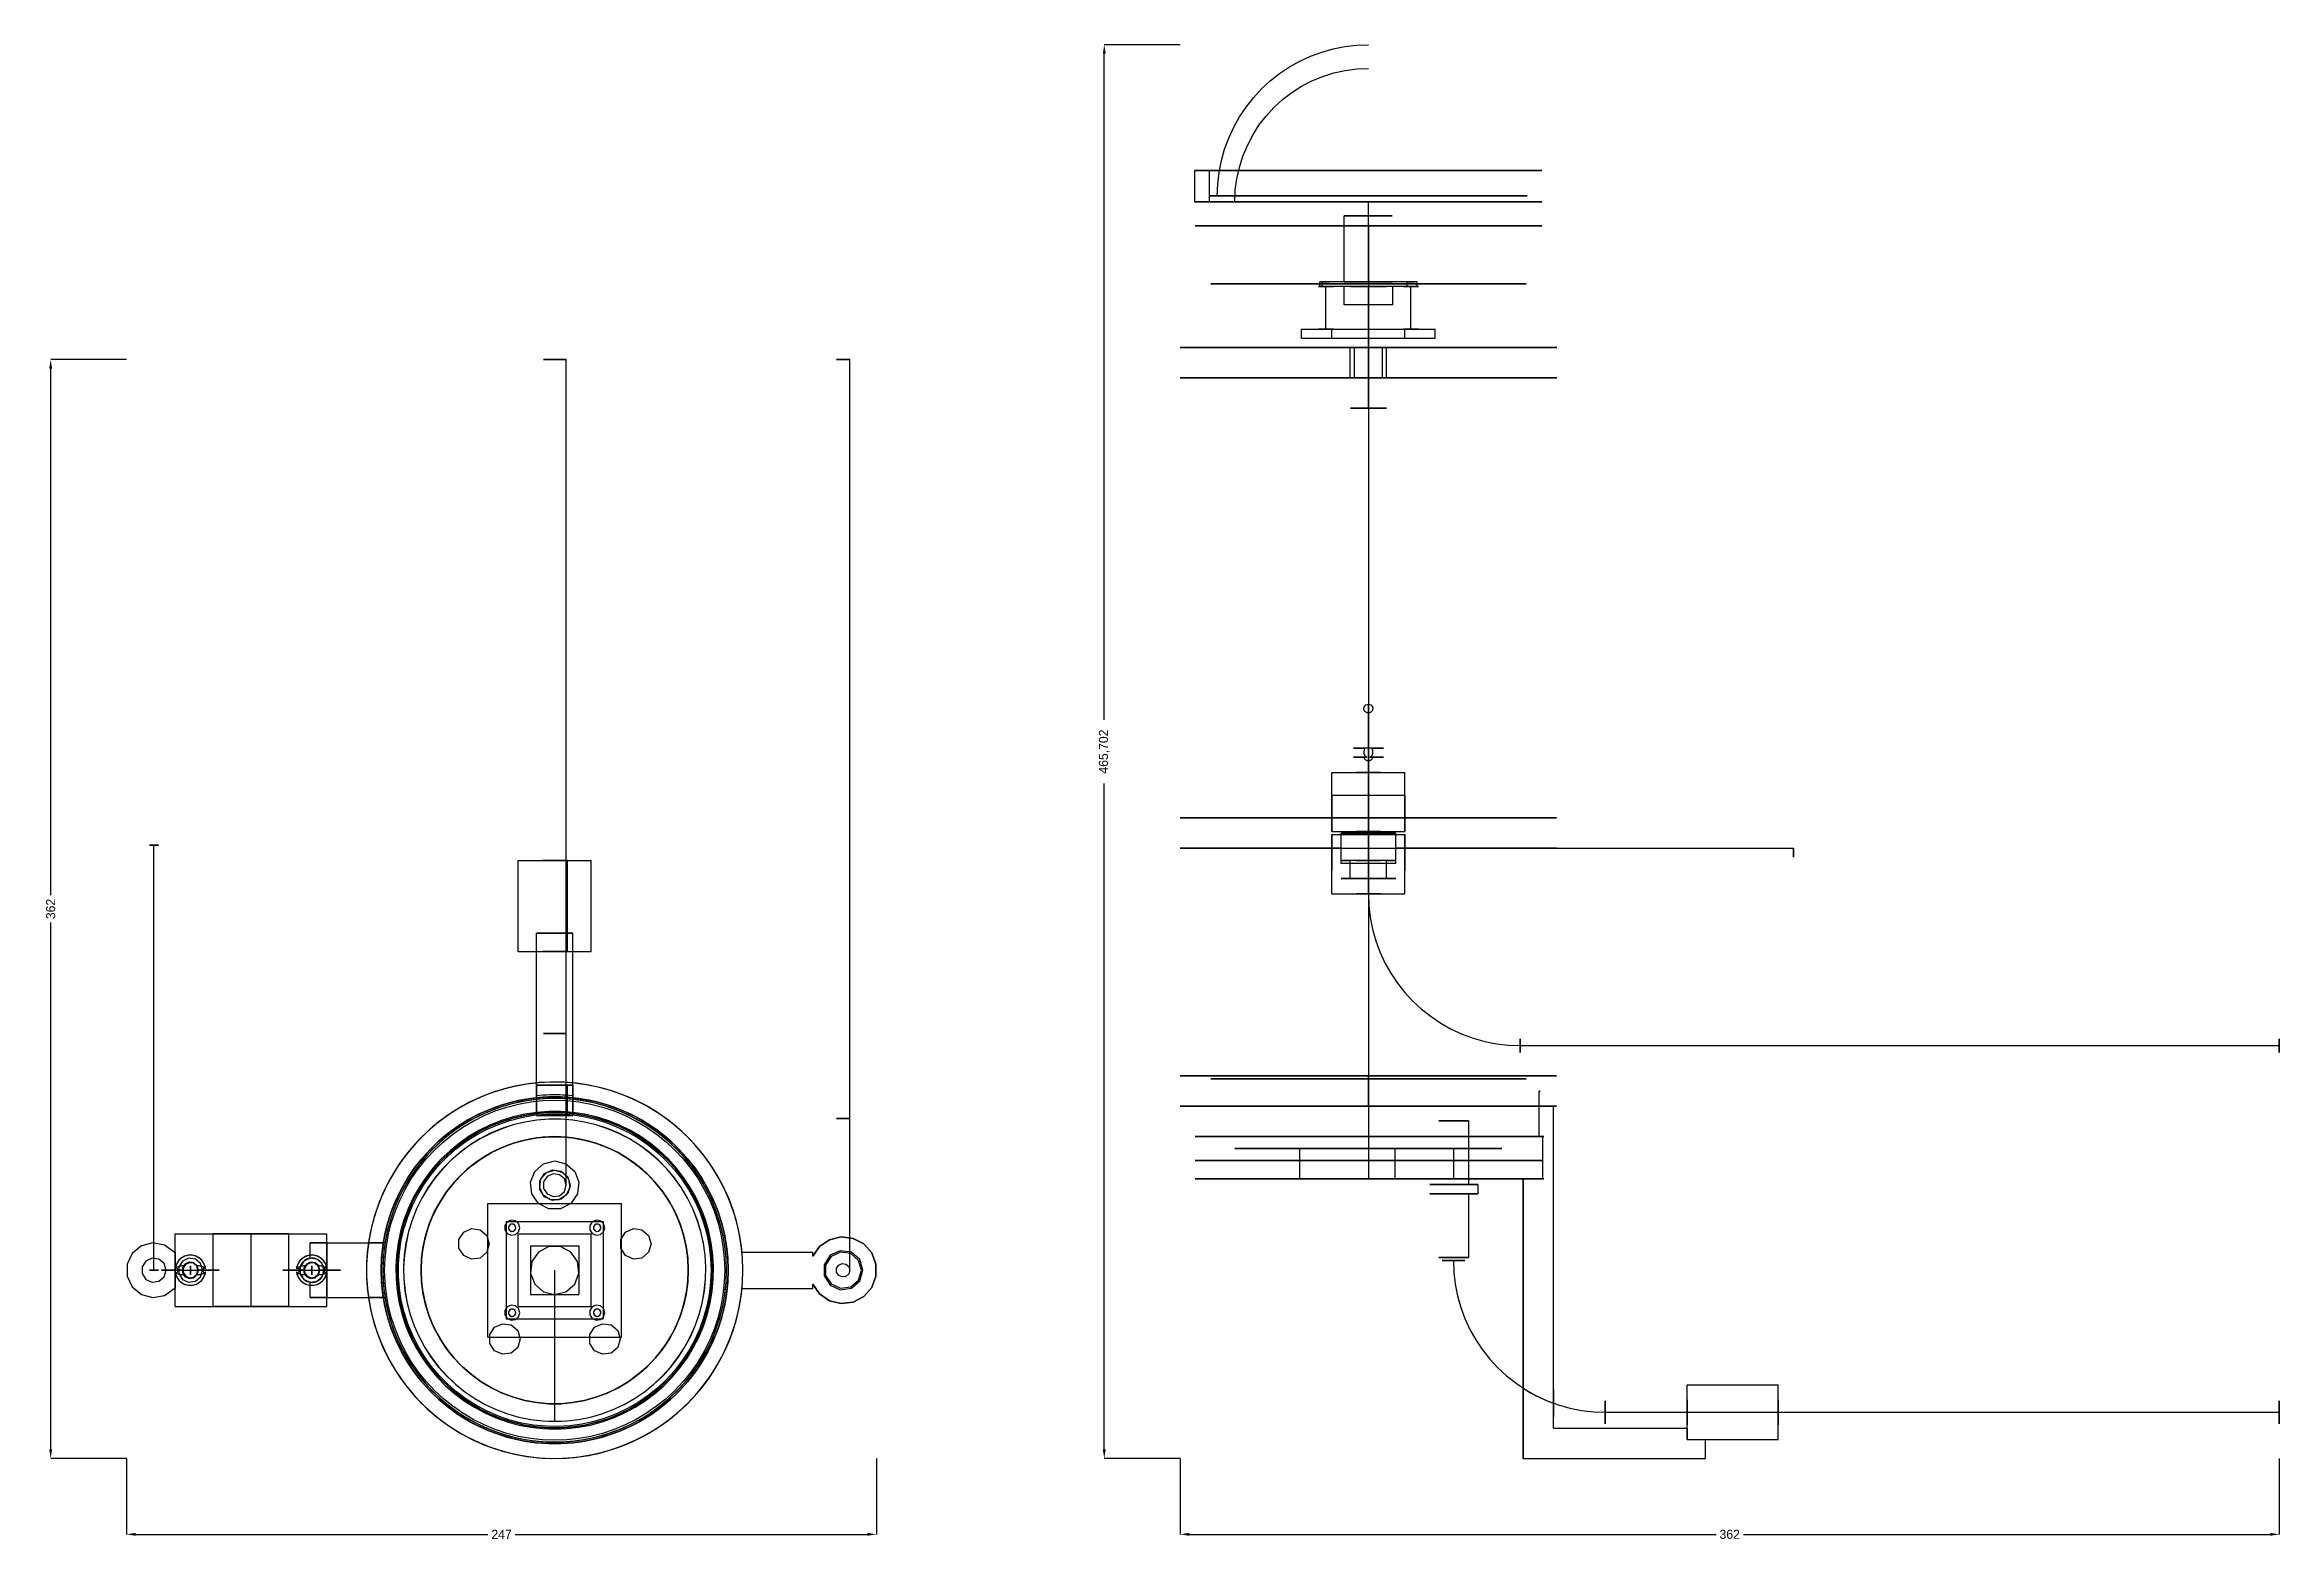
# Model space of a CAD drawing. Header units: millimetres. Extents: x -27 to 709, y -1034 to 466.
# Drawn here: x -27 to 709, y -27 to 466 of the extents above; entities that cross this region are included whole.
import ezdxf

# ---------------------------------------------------------------- set-up
doc = ezdxf.new("R2010")
doc.units = ezdxf.units.MM
for name, color, linetype in [('DIMENSIONS', 7, 'Continuous'), ('XY_AFT', 7, 'Continuous'), ('YZ_SIDE', 7, 'Continuous')]:
    doc.layers.add(name, color=color, linetype=linetype)
doc.dimstyles.get("Standard").update_dxf_attribs({"dimtxt": 2.5, "dimasz": 2.5, "dimexe": 1.25, "dimexo": 0.625, "dimtad": 1, "dimcen": 2.5, "dimazin": 3, "dimtfac": 1, "dimtmove": 0, "dimatfit": 3})

msp = doc.modelspace()

# ---------------------------------------------------------------- blocks, each defined once
blk = doc.blocks.new('_CLOSEDFILLED')
at = {"color": 0, "linetype": 'BYBLOCK'}
blk.add_solid([(-1, 0.16), (0, 0), (-1, -0.16)], dxfattribs=at)
blk = doc.blocks.new('*D1')
for p, q in [((0, 0), (0, -25)), ((247, 0), (247, -25)), ((3, -25), (119, -25)), ((128, -25), (244, -25))]:
    blk.add_line(p, q)
at = {"layer": 'Defpoints'}
for p in [(0, 0), (247, 0), (0, -25)]:
    blk.add_point(p, dxfattribs=at)
at = {"layer": 'DIMENSIONS', "xscale": 3, "yscale": 3, "rotation": 180}
blk.add_blockref('_CLOSEDFILLED', (0, -25), dxfattribs=at)
at = {"layer": 'DIMENSIONS', "xscale": 3, "yscale": 3}
blk.add_blockref('_CLOSEDFILLED', (247, -25), dxfattribs=at)
at = {"layer": 'DIMENSIONS', "insert": (123.5, -25), "char_height": 3, "attachment_point": 5}
blk.add_mtext('247', dxfattribs=at)
blk = doc.blocks.new('*D2')
for p, q in [((0, 362), (-25, 362)), ((-25, 185.5), (-25, 359)), ((-25, 3), (-25, 176.5)), ((0, 0), (-25, 0))]:
    blk.add_line(p, q)
at = {"layer": 'Defpoints'}
for p in [(0, 362), (-25, 0), (0, 0)]:
    blk.add_point(p, dxfattribs=at)
at = {"layer": 'DIMENSIONS', "xscale": 3, "yscale": 3}
for p, rotation in [((-25, 362), 90), ((-25, 0), 270)]:
    blk.add_blockref('_CLOSEDFILLED', p, dxfattribs=dict(at, rotation=rotation))
at = {"layer": 'DIMENSIONS', "insert": (-25, 181), "char_height": 3, "attachment_point": 5, "rotation": 90}
blk.add_mtext('362', dxfattribs=at)
blk = doc.blocks.new('*D5')
for p, q in [((347, 0), (347, -25)), ((709, 0), (709, -25)), ((350, -25), (523.5, -25)), ((532.5, -25), (706, -25))]:
    blk.add_line(p, q)
at = {"layer": 'Defpoints'}
for p in [(347, 0), (709, 0), (347, -25)]:
    blk.add_point(p, dxfattribs=at)
at = {"layer": 'DIMENSIONS', "xscale": 3, "yscale": 3, "rotation": 180}
blk.add_blockref('_CLOSEDFILLED', (347, -25), dxfattribs=at)
at = {"layer": 'DIMENSIONS', "xscale": 3, "yscale": 3}
blk.add_blockref('_CLOSEDFILLED', (709, -25), dxfattribs=at)
at = {"layer": 'DIMENSIONS', "insert": (528, -25), "char_height": 3, "attachment_point": 5}
blk.add_mtext('362', dxfattribs=at)
blk = doc.blocks.new('*D6')
for p, q in [((347, 465.7), (322, 465.7)), ((322, 243.35), (322, 462.7)), ((322, 3), (322, 222.35)), ((347, 0), (322, 0))]:
    blk.add_line(p, q)
at = {"layer": 'Defpoints'}
for p in [(347, 465.7), (322, 0), (347, 0)]:
    blk.add_point(p, dxfattribs=at)
at = {"layer": 'DIMENSIONS', "xscale": 3, "yscale": 3}
for p, rotation in [((322, 465.7), 90), ((322, 0), 270)]:
    blk.add_blockref('_CLOSEDFILLED', p, dxfattribs=dict(at, rotation=rotation))
at = {"layer": 'DIMENSIONS', "insert": (322, 232.85), "char_height": 3, "attachment_point": 5, "rotation": 90}
blk.add_mtext('465,702', dxfattribs=at)

# ---------------------------------------------------------------- dimensions: what is measured, and where the dimension line sits
at = {"layer": 'DIMENSIONS'}
for base, p1, p2, picture, middle in [((322, 0), (347, 0), (347, 465.702), '*D6', (322, 232.851)), ((-25, 0), (0, 0), (0, 362), '*D2', (-25, 181))]:
    dim = msp.add_linear_dim(base=base, p1=p1, p2=p2, angle=90, dimstyle='Standard', override={"dimtxt": 3, "dimasz": 3, "dimdec": 3}, dxfattribs=at)
    dim.commit()
    dim.dimension.update_dxf_attribs({"geometry": picture, "text_midpoint": middle})
for base, p1, p2, picture, middle in [((0, -25), (0, 0), (247, 0), '*D1', (123.5, -25)), ((347, -25), (347, 0), (709, 0), '*D5', (528, -25))]:
    dim = msp.add_linear_dim(base=base, p1=p1, p2=p2, dimstyle='Standard', override={"dimtxt": 3, "dimasz": 3, "dimdec": 3}, dxfattribs=at)
    dim.commit()
    dim.dimension.update_dxf_attribs({"geometry": picture, "text_midpoint": middle})

# ---------------------------------------------------------------- linework, layer by layer
at = {"layer": 'XY_AFT'}
for points in [[(144.8, 362), (144.1968, 362), (142.5786, 362), (140.4592, 362), (138.5115, 362), (137.3539, 362), (137.3539, 362), (138.5115, 362), (140.4592, 362), (142.5786, 362), (144.1968, 362), (144.8, 362)], [(144.8, 140), (144.8, 362)], [(238.25, 362), (237.8928, 362), (236.9347, 362), (235.6798, 362), (234.5266, 362), (233.8411, 362), (233.8411, 362), (234.5266, 362), (235.6798, 362), (236.9347, 362), (237.8928, 362), (238.25, 362)], [(238.25, 112), (238.25, 362)], [(9, 202), (9.811, 202), (10.3644, 202), (10.4847, 202), (10.1336, 202), (9.4226, 202), (8.5774, 202), (7.8664, 202), (7.5153, 202), (7.6356, 202), (8.189, 202), (9, 202)], [(9, 62), (9, 202)], [(129, 167), (129, 197)], [(129, 167), (129, 197)], [(129, 197), (153, 197)], [(129, 197), (153, 197)], [(145.2, 197), (144.5333, 197), (142.7447, 197), (140.4023, 197), (138.2496, 197), (136.9701, 197), (136.9701, 197), (138.2496, 197), (140.4023, 197), (142.7447, 197), (144.5333, 197), (145.2, 197)], [(145.2, 167), (145.2, 197)], [(153, 167), (153, 197)], [(153, 167), (153, 197)], [(147, 173), (135, 173)], [(135, 167), (135, 173)], [(135, 113), (135, 173)], [(135, 173), (147, 173)], [(147, 167), (147, 173)], [(147, 113), (147, 173)], [(129, 167), (135, 167)], [(129, 167), (153, 167)], [(135, 167), (147, 167)], [(135, 123), (135, 167)], [(145.2, 167), (144.5333, 167), (142.7447, 167), (140.4023, 167), (138.2496, 167), (136.9701, 167), (136.9701, 167), (138.2496, 167), (140.4023, 167), (142.7447, 167), (144.5333, 167), (145.2, 167)], [(147, 167), (153, 167)], [(147, 123), (147, 167)], [(144.8, 140), (144.1968, 140), (142.5786, 140), (140.4592, 140), (138.5115, 140), (137.3539, 140), (137.3539, 140), (138.5115, 140), (140.4592, 140), (142.5786, 140), (144.1968, 140), (144.8, 140)], [(144.8, 90), (144.8, 90.1541), (144.8, 90.6156), (144.8, 91.3815), (144.8, 92.4472), (144.8, 93.806), (144.8, 95.4497), (144.8, 97.368), (144.8, 99.5492), (144.8, 101.9797), (144.8, 104.6447), (144.8, 107.5276), (144.8, 110.6107), (144.8, 113.8751), (144.8, 117.3005), (144.8, 120.8658), (144.8, 124.5492), (144.8, 128.3277), (144.8, 132.1783), (144.8, 136.077), (144.8, 140)], [(202.709, 68), (202.1979, 71.9404), (201.4355, 75.84), (200.4249, 79.6827), (199.1702, 83.4528), (197.6766, 87.1348), (195.9502, 90.7136), (193.9982, 94.1744), (191.8284, 97.5031), (189.4499, 100.686), (186.8724, 103.71), (184.1065, 106.5627), (181.1635, 109.2323), (178.0556, 111.708), (174.7955, 113.9795), (171.3966, 116.0375), (167.8728, 117.8735), (164.2387, 119.4801), (160.5091, 120.8506), (156.6994, 121.9794), (152.8252, 122.8618), (148.9025, 123.4943), (144.9473, 123.8742), (140.9759, 124), (137.0045, 123.8711), (133.0496, 123.4881), (129.1274, 122.8526), (125.2539, 121.9672), (121.4451, 120.8354), (117.7166, 119.462), (114.0837, 117.8526), (110.5614, 116.0138), (107.164, 113.9531), (103.9057, 111.6791), (100.7997, 109.201), (97.8588, 106.5291), (95.0951, 103.6743), (92.52, 100.6483), (90.144, 97.4636), (87.9768, 94.1332), (86.0274, 90.6708), (84.3038, 87.0907), (82.8131, 83.4075), (81.5613, 79.6365), (80.5537, 75.7929), (79.7943, 71.8928), (79.2864, 67.952), (79.0318, 63.9867), (79.0318, 60.0133), (79.2864, 56.048), (79.7943, 52.1072), (80.5537, 48.2071), (81.5613, 44.3635), (82.8131, 40.5925), (84.3038, 36.9093), (86.0274, 33.3292), (87.9768, 29.8668), (90.144, 26.5364), (92.52, 23.3517), (95.0951, 20.3257), (97.8588, 17.4709), (100.7997, 14.799), (103.9057, 12.3209), (107.164, 10.0469), (110.5614, 7.9862), (114.0837, 6.1474), (117.7166, 4.538), (121.4451, 3.1646), (125.2539, 2.0328), (129.1274, 1.1474), (133.0496, 0.5119), (137.0045, 0.1289), (140.9759, 0), (144.9473, 0.1258), (148.9025, 0.5057), (152.8252, 1.1382), (156.6994, 2.0206), (160.5091, 3.1494), (164.2387, 4.5199), (167.8728, 6.1265), (171.3966, 7.9625), (174.7955, 10.0205), (178.0556, 12.292), (181.1635, 14.7677), (184.1065, 17.4373), (186.8724, 20.29), (189.4499, 23.314), (191.8284, 26.4969), (193.9982, 29.8256), (195.9502, 33.2864), (197.6766, 36.8652), (199.1702, 40.5472), (200.4249, 44.3173), (201.4355, 48.16), (202.1979, 52.0596), (202.709, 56)], [(202.709, 68), (202.1979, 71.9404), (201.4355, 75.84), (200.4249, 79.6827), (199.1702, 83.4528), (197.6766, 87.1348), (195.9502, 90.7136), (193.9982, 94.1744), (191.8284, 97.5031), (189.4499, 100.686), (186.8724, 103.71), (184.1065, 106.5627), (181.1635, 109.2323), (178.0556, 111.708), (174.7955, 113.9795), (171.3966, 116.0375), (167.8728, 117.8735), (164.2387, 119.4801), (160.5091, 120.8506), (156.6994, 121.9794), (152.8252, 122.8618), (148.9025, 123.4943), (144.9473, 123.8742), (140.9759, 124), (137.0045, 123.8711), (133.0496, 123.4881), (129.1274, 122.8526), (125.2539, 121.9672), (121.4451, 120.8354), (117.7166, 119.462), (114.0837, 117.8526), (110.5614, 116.0138), (107.164, 113.9531), (103.9057, 111.6791), (100.7997, 109.201), (97.8588, 106.5291), (95.0951, 103.6743), (92.52, 100.6483), (90.144, 97.4636), (87.9768, 94.1332), (86.0274, 90.6708), (84.3038, 87.0907), (82.8131, 83.4075), (81.5613, 79.6365), (80.5537, 75.7929), (79.7943, 71.8928), (79.2864, 67.952), (79.0318, 63.9867), (79.0318, 60.0133), (79.2864, 56.048), (79.7943, 52.1072), (80.5537, 48.2071), (81.5613, 44.3635), (82.8131, 40.5925), (84.3038, 36.9093), (86.0274, 33.3292), (87.9768, 29.8668), (90.144, 26.5364), (92.52, 23.3517), (95.0951, 20.3257), (97.8588, 17.4709), (100.7997, 14.799), (103.9057, 12.3209), (107.164, 10.0469), (110.5614, 7.9862), (114.0837, 6.1474), (117.7166, 4.538), (121.4451, 3.1646), (125.2539, 2.0328), (129.1274, 1.1474), (133.0496, 0.5119), (137.0045, 0.1289), (140.9759, 0), (144.9473, 0.1258), (148.9025, 0.5057), (152.8252, 1.1382), (156.6994, 2.0206), (160.5091, 3.1494), (164.2387, 4.5199), (167.8728, 6.1265), (171.3966, 7.9625), (174.7955, 10.0205), (178.0556, 12.292), (181.1635, 14.7677), (184.1065, 17.4373), (186.8724, 20.29), (189.4499, 23.314), (191.8284, 26.4969), (193.9982, 29.8256), (195.9502, 33.2864), (197.6766, 36.8652), (199.1702, 40.5472), (200.4249, 44.3173), (201.4355, 48.16), (202.1979, 52.0596), (202.709, 56)], [(203, 62), (202.8644, 66.0976), (202.4584, 70.1773), (201.7836, 74.2213), (200.843, 78.2118), (199.6407, 82.1314), (198.182, 85.9629), (196.4732, 89.6897), (194.5219, 93.2955), (192.3365, 96.7643), (189.9267, 100.0812), (187.3029, 103.2315), (184.4767, 106.2016), (181.4603, 108.9783), (178.267, 111.5497), (174.9108, 113.9043), (171.4063, 116.032), (167.7688, 117.9235), (164.0142, 119.5704), (160.1591, 120.9655), (156.2201, 122.1028), (152.2146, 122.9773), (148.16, 123.5852), (144.0742, 123.9237), (139.9749, 123.9915), (135.8801, 123.7882), (131.8077, 123.3148), (127.7754, 122.5732), (123.801, 121.5667), (119.9018, 120.2998), (116.0949, 118.7779), (112.3968, 117.0078), (108.8239, 114.9971), (105.3916, 112.7547), (102.1151, 110.2904), (99.0085, 107.6149), (96.0856, 104.7399), (93.3591, 101.678), (90.8409, 98.4427), (88.5421, 95.048), (86.4726, 91.5087), (84.6416, 87.8405), (83.057, 84.0592), (81.7258, 80.1815), (80.6538, 76.2243), (79.8456, 72.2049), (79.3049, 68.1408), (79.0339, 64.0499), (79.0339, 59.9501), (79.3049, 55.8592), (79.8456, 51.7951), (80.6538, 47.7757), (81.7258, 43.8185), (83.057, 39.9408), (84.6416, 36.1595), (86.4726, 32.4913), (88.5421, 28.952), (90.8409, 25.5573), (93.3591, 22.322), (96.0856, 19.2601), (99.0085, 16.3851), (102.1151, 13.7096), (105.3916, 11.2453), (108.8239, 9.0029), (112.3968, 6.9922), (116.0949, 5.2221), (119.9018, 3.7002), (123.801, 2.4333), (127.7754, 1.4268), (131.8077, 0.6852), (135.8801, 0.2118), (139.9749, 0.0085), (144.0742, 0.0763), (148.16, 0.4148), (152.2146, 1.0227), (156.2201, 1.8972), (160.1591, 3.0345), (164.0142, 4.4296), (167.7688, 6.0765), (171.4063, 7.968), (174.9108, 10.0957), (178.267, 12.4503), (181.4603, 15.0217), (184.4767, 17.7984), (187.3029, 20.7685), (189.9267, 23.9188), (192.3365, 27.2357), (194.5219, 30.7045), (196.4732, 34.3103), (198.182, 38.0371), (199.6407, 41.8686), (200.843, 45.7882), (201.7836, 49.7787), (202.4584, 53.8227), (202.8644, 57.9024), (203, 62)], [(203, 62), (202.8644, 66.0976), (202.4584, 70.1773), (201.7836, 74.2213), (200.843, 78.2118), (199.6407, 82.1314), (198.182, 85.9629), (196.4732, 89.6897), (194.5219, 93.2955), (192.3365, 96.7643), (189.9267, 100.0812), (187.3029, 103.2315), (184.4767, 106.2016), (181.4603, 108.9783), (178.267, 111.5497), (174.9108, 113.9043), (171.4063, 116.032), (167.7688, 117.9235), (164.0142, 119.5704), (160.1591, 120.9655), (156.2201, 122.1028), (152.2146, 122.9773), (148.16, 123.5852), (144.0742, 123.9237), (139.9749, 123.9915), (135.8801, 123.7882), (131.8077, 123.3148), (127.7754, 122.5732), (123.801, 121.5667), (119.9018, 120.2998), (116.0949, 118.7779), (112.3968, 117.0078), (108.8239, 114.9971), (105.3916, 112.7547), (102.1151, 110.2904), (99.0085, 107.6149), (96.0856, 104.7399), (93.3591, 101.678), (90.8409, 98.4427), (88.5421, 95.048), (86.4726, 91.5087), (84.6416, 87.8405), (83.057, 84.0592), (81.7258, 80.1815), (80.6538, 76.2243), (79.8456, 72.2049), (79.3049, 68.1408), (79.0339, 64.0499), (79.0339, 59.9501), (79.3049, 55.8592), (79.8456, 51.7951), (80.6538, 47.7757), (81.7258, 43.8185), (83.057, 39.9408), (84.6416, 36.1595), (86.4726, 32.4913), (88.5421, 28.952), (90.8409, 25.5573), (93.3591, 22.322), (96.0856, 19.2601), (99.0085, 16.3851), (102.1151, 13.7096), (105.3916, 11.2453), (108.8239, 9.0029), (112.3968, 6.9922), (116.0949, 5.2221), (119.9018, 3.7002), (123.801, 2.4333), (127.7754, 1.4268), (131.8077, 0.6852), (135.8801, 0.2118), (139.9749, 0.0085), (144.0742, 0.0763), (148.16, 0.4148), (152.2146, 1.0227), (156.2201, 1.8972), (160.1591, 3.0345), (164.0142, 4.4296), (167.7688, 6.0765), (171.4063, 7.968), (174.9108, 10.0957), (178.267, 12.4503), (181.4603, 15.0217), (184.4767, 17.7984), (187.3029, 20.7685), (189.9267, 23.9188), (192.3365, 27.2357), (194.5219, 30.7045), (196.4732, 34.3103), (198.182, 38.0371), (199.6407, 41.8686), (200.843, 45.7882), (201.7836, 49.7787), (202.4584, 53.8227), (202.8644, 57.9024), (203, 62)], [(203, 62), (202.8644, 66.0976), (202.4584, 70.1773), (201.7836, 74.2213), (200.843, 78.2118), (199.6407, 82.1314), (198.182, 85.9629), (196.4732, 89.6897), (194.5219, 93.2955), (192.3365, 96.7643), (189.9267, 100.0812), (187.3029, 103.2315), (184.4767, 106.2016), (181.4603, 108.9783), (178.267, 111.5497), (174.9108, 113.9043), (171.4063, 116.032), (167.7688, 117.9235), (164.0142, 119.5704), (160.1591, 120.9655), (156.2201, 122.1028), (152.2146, 122.9773), (148.16, 123.5852), (144.0742, 123.9237), (139.9749, 123.9915), (135.8801, 123.7882), (131.8077, 123.3148), (127.7754, 122.5732), (123.801, 121.5667), (119.9018, 120.2998), (116.0949, 118.7779), (112.3968, 117.0078), (108.8239, 114.9971), (105.3916, 112.7547), (102.1151, 110.2904), (99.0085, 107.6149), (96.0856, 104.7399), (93.3591, 101.678), (90.8409, 98.4427), (88.5421, 95.048), (86.4726, 91.5087), (84.6416, 87.8405), (83.057, 84.0592), (81.7258, 80.1815), (80.6538, 76.2243), (79.8456, 72.2049), (79.3049, 68.1408), (79.0339, 64.0499), (79.0339, 59.9501), (79.3049, 55.8592), (79.8456, 51.7951), (80.6538, 47.7757), (81.7258, 43.8185), (83.057, 39.9408), (84.6416, 36.1595), (86.4726, 32.4913), (88.5421, 28.952), (90.8409, 25.5573), (93.3591, 22.322), (96.0856, 19.2601), (99.0085, 16.3851), (102.1151, 13.7096), (105.3916, 11.2453), (108.8239, 9.0029), (112.3968, 6.9922), (116.0949, 5.2221), (119.9018, 3.7002), (123.801, 2.4333), (127.7754, 1.4268), (131.8077, 0.6852), (135.8801, 0.2118), (139.9749, 0.0085), (144.0742, 0.0763), (148.16, 0.4148), (152.2146, 1.0227), (156.2201, 1.8972), (160.1591, 3.0345), (164.0142, 4.4296), (167.7688, 6.0765), (171.4063, 7.968), (174.9108, 10.0957), (178.267, 12.4503), (181.4603, 15.0217), (184.4767, 17.7984), (187.3029, 20.7685), (189.9267, 23.9188), (192.3365, 27.2357), (194.5219, 30.7045), (196.4732, 34.3103), (198.182, 38.0371), (199.6407, 41.8686), (200.843, 45.7882), (201.7836, 49.7787), (202.4584, 53.8227), (202.8644, 57.9024), (203, 62)], [(203, 62), (202.8741, 65.9494), (202.4969, 69.8827), (201.8698, 73.7841), (200.9956, 77.6375), (199.8776, 81.4275), (198.5205, 85.1385), (196.9298, 88.7555), (195.1119, 92.2639), (193.0742, 95.6494), (190.825, 98.8981), (188.3734, 101.997), (185.7294, 104.9335), (182.9037, 107.6955), (179.9078, 110.272), (176.7538, 112.6524), (173.4547, 114.827), (170.0237, 116.7871), (166.4748, 118.5246), (162.8225, 120.0326), (159.0815, 121.3048), (155.2671, 122.3361), (151.3947, 123.1224), (147.4801, 123.6604), (143.5392, 123.948), (139.588, 123.9839), (135.6425, 123.7681), (131.7188, 123.3014), (127.8327, 122.5857), (124.0002, 121.6239), (120.2367, 120.4199), (116.5575, 118.9786), (112.9776, 117.3059), (109.5116, 115.4086), (106.1734, 113.2943), (102.9767, 110.9717), (99.9344, 108.4502), (97.059, 105.74), (94.362, 102.8521), (91.8544, 99.7983), (89.5465, 96.591), (87.4476, 93.2432), (85.5661, 89.7684), (83.9099, 86.1809), (82.4855, 82.4952), (81.2988, 78.7262), (80.3546, 74.8893), (79.6567, 71)], [(198.15, 62), (198.0108, 58.0134), (197.5938, 54.0463), (196.9011, 50.1178), (195.9361, 46.2473), (194.7034, 42.4535), (193.2091, 38.755), (191.4605, 35.1697), (189.4659, 31.7151), (187.2353, 28.4081), (184.7794, 25.2647), (182.1103, 22.3003), (179.2408, 19.5293), (176.1851, 16.9652), (172.9579, 14.6205), (169.575, 12.5066), (166.0529, 10.6339), (162.4088, 9.0114), (158.6603, 7.6471), (154.8258, 6.5476), (150.924, 5.7182), (146.9738, 5.1631), (142.9945, 4.8848), (139.0055, 4.8848), (135.0262, 5.1631), (131.076, 5.7182), (127.1742, 6.5476), (123.3397, 7.6471), (119.5912, 9.0114), (115.9471, 10.6339), (112.425, 12.5066), (109.0421, 14.6205), (105.8149, 16.9652), (102.7592, 19.5293), (99.8897, 22.3003), (97.2206, 25.2647), (94.7647, 28.4081), (92.5341, 31.7151), (90.5395, 35.1697), (88.7909, 38.755), (87.2966, 42.4535), (86.0639, 46.2473), (85.0989, 50.1178), (84.4062, 54.0463), (83.9892, 58.0134), (83.85, 62), (83.9892, 65.9866), (84.4062, 69.9537), (85.0989, 73.8822), (86.0639, 77.7527), (87.2966, 81.5465), (88.7909, 85.245), (90.5395, 88.8303), (92.5341, 92.2849), (94.7647, 95.5919), (97.2206, 98.7353), (99.8897, 101.6997), (102.7592, 104.4707), (105.8149, 107.0348), (109.0421, 109.3795), (112.425, 111.4934), (115.9471, 113.3661), (119.5912, 114.9886), (123.3397, 116.3529), (127.1742, 117.4524), (131.076, 118.2818), (135.0262, 118.8369), (139.0055, 119.1152), (142.9945, 119.1152), (146.9738, 118.8369), (150.924, 118.2818), (154.8258, 117.4524), (158.6603, 116.3529), (162.4088, 114.9886), (166.0529, 113.3661), (169.575, 111.4934), (172.9579, 109.3795), (176.1851, 107.0348), (179.2408, 104.4707), (182.1103, 101.6997), (184.7794, 98.7353), (187.2353, 95.5919), (189.4659, 92.2849), (191.4605, 88.8303), (193.2091, 85.245), (194.7034, 81.5465), (195.9361, 77.7527), (196.9011, 73.8822), (197.5938, 69.9537), (198.0108, 65.9866), (198.15, 62)], [(198.15, 62), (198.0108, 58.0134), (197.5938, 54.0463), (196.9011, 50.1178), (195.9361, 46.2473), (194.7034, 42.4535), (193.2091, 38.755), (191.4605, 35.1697), (189.4659, 31.7151), (187.2353, 28.4081), (184.7794, 25.2647), (182.1103, 22.3003), (179.2408, 19.5293), (176.1851, 16.9652), (172.9579, 14.6205), (169.575, 12.5066), (166.0529, 10.6339), (162.4088, 9.0114), (158.6603, 7.6471), (154.8258, 6.5476), (150.924, 5.7182), (146.9738, 5.1631), (142.9945, 4.8848), (139.0055, 4.8848), (135.0262, 5.1631), (131.076, 5.7182), (127.1742, 6.5476), (123.3397, 7.6471), (119.5912, 9.0114), (115.9471, 10.6339), (112.425, 12.5066), (109.0421, 14.6205), (105.8149, 16.9652), (102.7592, 19.5293), (99.8897, 22.3003), (97.2206, 25.2647), (94.7647, 28.4081), (92.5341, 31.7151), (90.5395, 35.1697), (88.7909, 38.755), (87.2966, 42.4535), (86.0639, 46.2473), (85.0989, 50.1178), (84.4062, 54.0463), (83.9892, 58.0134), (83.85, 62), (83.9892, 65.9866), (84.4062, 69.9537), (85.0989, 73.8822), (86.0639, 77.7527), (87.2966, 81.5465), (88.7909, 85.245), (90.5395, 88.8303), (92.5341, 92.2849), (94.7647, 95.5919), (97.2206, 98.7353), (99.8897, 101.6997), (102.7592, 104.4707), (105.8149, 107.0348), (109.0421, 109.3795), (112.425, 111.4934), (115.9471, 113.3661), (119.5912, 114.9886), (123.3397, 116.3529), (127.1742, 117.4524), (131.076, 118.2818), (135.0262, 118.8369), (139.0055, 119.1152), (142.9945, 119.1152), (146.9738, 118.8369), (150.924, 118.2818), (154.8258, 117.4524), (158.6603, 116.3529), (162.4088, 114.9886), (166.0529, 113.3661), (169.575, 111.4934), (172.9579, 109.3795), (176.1851, 107.0348), (179.2408, 104.4707), (182.1103, 101.6997), (184.7794, 98.7353), (187.2353, 95.5919), (189.4659, 92.2849), (191.4605, 88.8303), (193.2091, 85.245), (194.7034, 81.5465), (195.9361, 77.7527), (196.9011, 73.8822), (197.5938, 69.9537), (198.0108, 65.9866), (198.15, 62)], [(198.15, 62), (198.0108, 65.9866), (197.5938, 69.9537), (196.9011, 73.8822), (195.9361, 77.7527), (194.7034, 81.5465), (193.2091, 85.245), (191.4605, 88.8303), (189.4659, 92.2849), (187.2353, 95.5919), (184.7794, 98.7353), (182.1103, 101.6997), (179.2408, 104.4707), (176.1851, 107.0348), (172.9579, 109.3795), (169.575, 111.4934), (166.0529, 113.3661), (162.4088, 114.9886), (158.6603, 116.3529), (154.8258, 117.4524), (150.924, 118.2818), (146.9738, 118.8369), (142.9945, 119.1152), (139.0055, 119.1152), (135.0262, 118.8369), (131.076, 118.2818), (127.1742, 117.4524), (123.3397, 116.3529), (119.5912, 114.9886), (115.9471, 113.3661), (112.425, 111.4934), (109.0421, 109.3795), (105.8149, 107.0348), (102.7592, 104.4707), (99.8897, 101.6997), (97.2206, 98.7353), (94.7647, 95.5919), (92.5341, 92.2849), (90.5395, 88.8303), (88.7909, 85.245), (87.2966, 81.5465), (86.0639, 77.7527), (85.0989, 73.8822), (84.4062, 69.9537), (83.9892, 65.9866), (83.85, 62), (83.9892, 58.0134), (84.4062, 54.0463), (85.0989, 50.1178), (86.0639, 46.2473), (87.2966, 42.4535), (88.7909, 38.755), (90.5395, 35.1697), (92.5341, 31.7151), (94.7647, 28.4081), (97.2206, 25.2647), (99.8897, 22.3003), (102.7592, 19.5293), (105.8149, 16.9652), (109.0421, 14.6205), (112.425, 12.5066), (115.9471, 10.6339), (119.5912, 9.0114), (123.3397, 7.6471), (127.1742, 6.5476), (131.076, 5.7182), (135.0262, 5.1631), (139.0055, 4.8848), (142.9945, 4.8848), (146.9738, 5.1631), (150.924, 5.7182), (154.8258, 6.5476), (158.6603, 7.6471), (162.4088, 9.0114), (166.0529, 10.6339), (169.575, 12.5066), (172.9579, 14.6205), (176.1851, 16.9652), (179.2408, 19.5293), (182.1103, 22.3003), (184.7794, 25.2647), (187.2353, 28.4081), (189.4659, 31.7151), (191.4605, 35.1697), (193.2091, 38.755), (194.7034, 42.4535), (195.9361, 46.2473), (196.9011, 50.1178), (197.5938, 54.0463), (198.0108, 58.0134), (198.15, 62)], [(198.15, 62), (198.0108, 65.9866), (197.5938, 69.9537), (196.9011, 73.8822), (195.9361, 77.7527), (194.7034, 81.5465), (193.2091, 85.245), (191.4605, 88.8303), (189.4659, 92.2849), (187.2353, 95.5919), (184.7794, 98.7353), (182.1103, 101.6997), (179.2408, 104.4707), (176.1851, 107.0348), (172.9579, 109.3795), (169.575, 111.4934), (166.0529, 113.3661), (162.4088, 114.9886), (158.6603, 116.3529), (154.8258, 117.4524), (150.924, 118.2818), (146.9738, 118.8369), (142.9945, 119.1152), (139.0055, 119.1152), (135.0262, 118.8369), (131.076, 118.2818), (127.1742, 117.4524), (123.3397, 116.3529), (119.5912, 114.9886), (115.9471, 113.3661), (112.425, 111.4934), (109.0421, 109.3795), (105.8149, 107.0348), (102.7592, 104.4707), (99.8897, 101.6997), (97.2206, 98.7353), (94.7647, 95.5919), (92.5341, 92.2849), (90.5395, 88.8303), (88.7909, 85.245), (87.2966, 81.5465), (86.0639, 77.7527), (85.0989, 73.8822), (84.4062, 69.9537), (83.9892, 65.9866), (83.85, 62), (83.9892, 58.0134), (84.4062, 54.0463), (85.0989, 50.1178), (86.0639, 46.2473), (87.2966, 42.4535), (88.7909, 38.755), (90.5395, 35.1697), (92.5341, 31.7151), (94.7647, 28.4081), (97.2206, 25.2647), (99.8897, 22.3003), (102.7592, 19.5293), (105.8149, 16.9652), (109.0421, 14.6205), (112.425, 12.5066), (115.9471, 10.6339), (119.5912, 9.0114), (123.3397, 7.6471), (127.1742, 6.5476), (131.076, 5.7182), (135.0262, 5.1631), (139.0055, 4.8848), (142.9945, 4.8848), (146.9738, 5.1631), (150.924, 5.7182), (154.8258, 6.5476), (158.6603, 7.6471), (162.4088, 9.0114), (166.0529, 10.6339), (169.575, 12.5066), (172.9579, 14.6205), (176.1851, 16.9652), (179.2408, 19.5293), (182.1103, 22.3003), (184.7794, 25.2647), (187.2353, 28.4081), (189.4659, 31.7151), (191.4605, 35.1697), (193.2091, 38.755), (194.7034, 42.4535), (195.9361, 46.2473), (196.9011, 50.1178), (197.5938, 54.0463), (198.0108, 58.0134), (198.15, 62)], [(198.15, 62), (198.0108, 58.0134), (197.5938, 54.0463), (196.9011, 50.1178), (195.9361, 46.2473), (194.7034, 42.4535), (193.2091, 38.755), (191.4605, 35.1697), (189.4659, 31.7151), (187.2353, 28.4081), (184.7794, 25.2647), (182.1103, 22.3003), (179.2408, 19.5293), (176.1851, 16.9652), (172.9579, 14.6205), (169.575, 12.5066), (166.0529, 10.6339), (162.4088, 9.0114), (158.6603, 7.6471), (154.8258, 6.5476), (150.924, 5.7182), (146.9738, 5.1631), (142.9945, 4.8848), (139.0055, 4.8848), (135.0262, 5.1631), (131.076, 5.7182), (127.1742, 6.5476), (123.3397, 7.6471), (119.5912, 9.0114), (115.9471, 10.6339), (112.425, 12.5066), (109.0421, 14.6205), (105.8149, 16.9652), (102.7592, 19.5293), (99.8897, 22.3003), (97.2206, 25.2647), (94.7647, 28.4081), (92.5341, 31.7151), (90.5395, 35.1697), (88.7909, 38.755), (87.2966, 42.4535), (86.0639, 46.2473), (85.0989, 50.1178), (84.4062, 54.0463), (83.9892, 58.0134), (83.85, 62), (83.9892, 65.9866), (84.4062, 69.9537), (85.0989, 73.8822), (86.0639, 77.7527), (87.2966, 81.5465), (88.7909, 85.245), (90.5395, 88.8303), (92.5341, 92.2849), (94.7647, 95.5919), (97.2206, 98.7353), (99.8897, 101.6997), (102.7592, 104.4707), (105.8149, 107.0348), (109.0421, 109.3795), (112.425, 111.4934), (115.9471, 113.3661), (119.5912, 114.9886), (123.3397, 116.3529), (127.1742, 117.4524), (131.076, 118.2818), (135.0262, 118.8369), (139.0055, 119.1152), (142.9945, 119.1152), (146.9738, 118.8369), (150.924, 118.2818), (154.8258, 117.4524), (158.6603, 116.3529), (162.4088, 114.9886), (166.0529, 113.3661), (169.575, 111.4934), (172.9579, 109.3795), (176.1851, 107.0348), (179.2408, 104.4707), (182.1103, 101.6997), (184.7794, 98.7353), (187.2353, 95.5919), (189.4659, 92.2849), (191.4605, 88.8303), (193.2091, 85.245), (194.7034, 81.5465), (195.9361, 77.7527), (196.9011, 73.8822), (197.5938, 69.9537), (198.0108, 65.9866), (198.15, 62)], [(198.15, 62), (198.0108, 58.0134), (197.5938, 54.0463), (196.9011, 50.1178), (195.9361, 46.2473), (194.7034, 42.4535), (193.2091, 38.755), (191.4605, 35.1697), (189.4659, 31.7151), (187.2353, 28.4081), (184.7794, 25.2647), (182.1103, 22.3003), (179.2408, 19.5293), (176.1851, 16.9652), (172.9579, 14.6205), (169.575, 12.5066), (166.0529, 10.6339), (162.4088, 9.0114), (158.6603, 7.6471), (154.8258, 6.5476), (150.924, 5.7182), (146.9738, 5.1631), (142.9945, 4.8848), (139.0055, 4.8848), (135.0262, 5.1631), (131.076, 5.7182), (127.1742, 6.5476), (123.3397, 7.6471), (119.5912, 9.0114), (115.9471, 10.6339), (112.425, 12.5066), (109.0421, 14.6205), (105.8149, 16.9652), (102.7592, 19.5293), (99.8897, 22.3003), (97.2206, 25.2647), (94.7647, 28.4081), (92.5341, 31.7151), (90.5395, 35.1697), (88.7909, 38.755), (87.2966, 42.4535), (86.0639, 46.2473), (85.0989, 50.1178), (84.4062, 54.0463), (83.9892, 58.0134), (83.85, 62), (83.9892, 65.9866), (84.4062, 69.9537), (85.0989, 73.8822), (86.0639, 77.7527), (87.2966, 81.5465), (88.7909, 85.245), (90.5395, 88.8303), (92.5341, 92.2849), (94.7647, 95.5919), (97.2206, 98.7353), (99.8897, 101.6997), (102.7592, 104.4707), (105.8149, 107.0348), (109.0421, 109.3795), (112.425, 111.4934), (115.9471, 113.3661), (119.5912, 114.9886), (123.3397, 116.3529), (127.1742, 117.4524), (131.076, 118.2818), (135.0262, 118.8369), (139.0055, 119.1152), (142.9945, 119.1152), (146.9738, 118.8369), (150.924, 118.2818), (154.8258, 117.4524), (158.6603, 116.3529), (162.4088, 114.9886), (166.0529, 113.3661), (169.575, 111.4934), (172.9579, 109.3795), (176.1851, 107.0348), (179.2408, 104.4707), (182.1103, 101.6997), (184.7794, 98.7353), (187.2353, 95.5919), (189.4659, 92.2849), (191.4605, 88.8303), (193.2091, 85.245), (194.7034, 81.5465), (195.9361, 77.7527), (196.9011, 73.8822), (197.5938, 69.9537), (198.0108, 65.9866), (198.15, 62)], [(141, 4.85), (144.9866, 4.9892), (148.9537, 5.4062), (152.8822, 6.0989), (156.7527, 7.0639), (160.5465, 8.2966), (164.245, 9.7909), (167.8303, 11.5395), (171.2849, 13.5341), (174.5919, 15.7647), (177.7353, 18.2206), (180.6997, 20.8897), (183.4707, 23.7592), (186.0348, 26.8149), (188.3795, 30.0421), (190.4934, 33.425), (192.3661, 36.9471), (193.9886, 40.5912), (195.3529, 44.3397), (196.4524, 48.1742), (197.2818, 52.076), (197.8369, 56.0262), (198.1152, 60.0055), (198.1152, 63.9945), (197.8369, 67.9738), (197.2818, 71.924), (196.4524, 75.8258), (195.3529, 79.6603), (193.9886, 83.4088), (192.3661, 87.0529), (190.4934, 90.575), (188.3795, 93.9579), (186.0348, 97.1851), (183.4707, 100.2408), (180.6997, 103.1103), (177.7353, 105.7794), (174.5919, 108.2353), (171.2849, 110.4659), (167.8303, 112.4605), (164.245, 114.2091), (160.5465, 115.7034), (156.7527, 116.9361), (152.8822, 117.9011), (148.9537, 118.5938), (144.9866, 119.0108), (141, 119.15), (137.0134, 119.0108), (133.0463, 118.5938), (129.1178, 117.9011), (125.2473, 116.9361), (121.4535, 115.7034), (117.755, 114.2091), (114.1697, 112.4605), (110.7151, 110.4659), (107.4081, 108.2353), (104.2647, 105.7794), (101.3003, 103.1103), (98.5293, 100.2408), (95.9652, 97.1851), (93.6205, 93.9579), (91.5066, 90.575), (89.6339, 87.0529), (88.0114, 83.4088), (86.6471, 79.6603), (85.5476, 75.8258), (84.7182, 71.924), (84.1631, 67.9738), (83.8848, 63.9945), (83.8848, 60.0055), (84.1631, 56.0262), (84.7182, 52.076), (85.5476, 48.1742), (86.6471, 44.3397), (88.0114, 40.5912), (89.6339, 36.9471), (91.5066, 33.425), (93.6205, 30.0421), (95.9652, 26.8149), (98.5293, 23.7592), (101.3003, 20.8897), (104.2647, 18.2206), (107.4081, 15.7647), (110.7151, 13.5341), (114.1697, 11.5395), (117.755, 9.7909), (121.4535, 8.2966), (125.2473, 7.0639), (129.1178, 6.0989), (133.0463, 5.4062), (137.0134, 4.9892), (141, 4.85)], [(141, 4.85), (144.9866, 4.9892), (148.9537, 5.4062), (152.8822, 6.0989), (156.7527, 7.0639), (160.5465, 8.2966), (164.245, 9.7909), (167.8303, 11.5395), (171.2849, 13.5341), (174.5919, 15.7647), (177.7353, 18.2206), (180.6997, 20.8897), (183.4707, 23.7592), (186.0348, 26.8149), (188.3795, 30.0421), (190.4934, 33.425), (192.3661, 36.9471), (193.9886, 40.5912), (195.3529, 44.3397), (196.4524, 48.1742), (197.2818, 52.076), (197.8369, 56.0262), (198.1152, 60.0055), (198.1152, 63.9945), (197.8369, 67.9738), (197.2818, 71.924), (196.4524, 75.8258), (195.3529, 79.6603), (193.9886, 83.4088), (192.3661, 87.0529), (190.4934, 90.575), (188.3795, 93.9579), (186.0348, 97.1851), (183.4707, 100.2408), (180.6997, 103.1103), (177.7353, 105.7794), (174.5919, 108.2353), (171.2849, 110.4659), (167.8303, 112.4605), (164.245, 114.2091), (160.5465, 115.7034), (156.7527, 116.9361), (152.8822, 117.9011), (148.9537, 118.5938), (144.9866, 119.0108), (141, 119.15), (137.0134, 119.0108), (133.0463, 118.5938), (129.1178, 117.9011), (125.2473, 116.9361), (121.4535, 115.7034), (117.755, 114.2091), (114.1697, 112.4605), (110.7151, 110.4659), (107.4081, 108.2353), (104.2647, 105.7794), (101.3003, 103.1103), (98.5293, 100.2408), (95.9652, 97.1851), (93.6205, 93.9579), (91.5066, 90.575), (89.6339, 87.0529), (88.0114, 83.4088), (86.6471, 79.6603), (85.5476, 75.8258), (84.7182, 71.924), (84.1631, 67.9738), (83.8848, 63.9945), (83.8848, 60.0055), (84.1631, 56.0262), (84.7182, 52.076), (85.5476, 48.1742), (86.6471, 44.3397), (88.0114, 40.5912), (89.6339, 36.9471), (91.5066, 33.425), (93.6205, 30.0421), (95.9652, 26.8149), (98.5293, 23.7592), (101.3003, 20.8897), (104.2647, 18.2206), (107.4081, 15.7647), (110.7151, 13.5341), (114.1697, 11.5395), (117.755, 9.7909), (121.4535, 8.2966), (125.2473, 7.0639), (129.1178, 6.0989), (133.0463, 5.4062), (137.0134, 4.9892), (141, 4.85)], [(135, 118.2811), (131.0899, 117.7257), (127.2281, 116.8989), (123.4333, 115.8049), (119.724, 114.4489), (116.1183, 112.8376), (112.6338, 110.9787), (109.2873, 108.8814), (106.0953, 106.5558), (103.0732, 104.0133), (100.2358, 101.2663), (97.5968, 98.328), (95.1692, 95.2129), (92.9647, 91.9361), (90.9941, 88.5135), (89.2669, 84.9619), (87.7916, 81.2984), (86.5754, 77.541), (85.6242, 73.7079), (84.9425, 69.8178), (84.5338, 65.8897), (84.4, 61.9426), (84.5418, 57.9958), (84.9585, 54.0685), (85.648, 50.1798), (86.607, 46.3487), (87.8309, 42.5937), (89.3136, 38.9333), (91.0479, 35.3851), (93.0255, 31.9666), (95.2366, 28.6942), (97.6706, 25.584), (100.3155, 22.6512), (103.1585, 19.9099), (106.1857, 17.3735), (109.3825, 15.0544), (112.7331, 12.9638), (116.2214, 11.1121), (119.8304, 9.508), (123.5424, 8.1596), (127.3394, 7.0733), (131.2029, 6.2544), (135.1141, 5.7069), (139.054, 5.4335), (143.0033, 5.4355), (146.9429, 5.7129), (150.8536, 6.2643), (154.7163, 7.0871), (158.5122, 8.1773), (162.2228, 9.5295), (165.8301, 11.1372), (169.3166, 12.9925), (172.6651, 15.0865), (175.8595, 17.4088), (178.8842, 19.9482), (181.7244, 22.6924), (184.3663, 25.628), (186.7971, 28.7406), (189.0049, 32.0152), (190.979, 35.4358), (192.7098, 38.9857), (194.1888, 42.6477), (195.4088, 46.4038), (196.3639, 50.2359), (197.0495, 54.1253), (197.4622, 58.0531), (197.6, 62)], [(197.6, 62), (197.459, 65.9925), (197.0367, 69.9651), (196.3353, 73.8981), (195.3582, 77.7717), (194.1103, 81.5668), (192.5978, 85.2644), (190.8282, 88.8461), (188.8104, 92.2941), (186.5544, 95.5911), (184.0714, 98.7208), (181.3739, 101.6675), (178.4752, 104.4166), (175.3898, 106.9544), (172.1331, 109.2683), (168.7213, 111.3466), (165.1714, 113.1791), (161.5011, 114.7567), (157.7286, 116.0714), (153.8728, 117.1167), (149.9528, 117.8874), (145.9883, 118.3798), (141.9989, 118.5912), (138.0045, 118.5207), (134.0251, 118.1686), (130.0804, 117.5367), (126.1901, 116.6281), (122.3736, 115.4473), (118.6498, 114.0003), (115.0375, 112.2942), (111.5544, 110.3376), (108.2181, 108.1401), (105.0451, 105.7128), (102.0512, 103.0676), (99.2514, 100.2179), (96.6595, 97.1778), (94.2885, 93.9625), (92.1503, 90.5879), (90.2554, 87.0709), (88.6134, 83.4289), (87.2323, 79.6803), (86.1191, 75.8435), (85.2793, 71.9378), (84.7171, 67.9825), (84.4353, 63.9975), (84.4353, 60.0025), (84.7171, 56.0175), (85.2793, 52.0622), (86.1191, 48.1565), (87.2323, 44.3197), (88.6134, 40.5711), (90.2554, 36.9291), (92.1503, 33.4121), (94.2885, 30.0375), (96.6595, 26.8222), (99.2514, 23.7821), (102.0512, 20.9324), (105.0451, 18.2872), (108.2181, 15.8599), (111.5544, 13.6624), (115.0375, 11.7058), (118.6498, 9.9997), (122.3736, 8.5527), (126.1901, 7.3719), (130.0804, 6.4633), (134.0251, 5.8314), (138.0045, 5.4793), (141.9989, 5.4088), (145.9883, 5.6202), (149.9528, 6.1126), (153.8728, 6.8833), (157.7286, 7.9286), (161.5011, 9.2433), (165.1714, 10.8209), (168.7213, 12.6534), (172.1331, 14.7317), (175.3898, 17.0456), (178.4752, 19.5834), (181.3739, 22.3325), (184.0714, 25.2792), (186.5544, 28.4089), (188.8104, 31.7059), (190.8282, 35.1539), (192.5978, 38.7356), (194.1103, 42.4332), (195.3582, 46.2283), (196.3353, 50.1019), (197.0367, 54.0349), (197.459, 58.0075), (197.6, 62)], [(197.6, 62), (197.459, 65.9925), (197.0367, 69.9651), (196.3353, 73.8981), (195.3582, 77.7717), (194.1103, 81.5668), (192.5978, 85.2644), (190.8282, 88.8461), (188.8104, 92.2941), (186.5544, 95.5911), (184.0714, 98.7208), (181.3739, 101.6675), (178.4752, 104.4166), (175.3898, 106.9544), (172.1331, 109.2683), (168.7213, 111.3466), (165.1714, 113.1791), (161.5011, 114.7567), (157.7286, 116.0714), (153.8728, 117.1167), (149.9528, 117.8874), (145.9883, 118.3798), (141.9989, 118.5912), (138.0045, 118.5207), (134.0251, 118.1686), (130.0804, 117.5367), (126.1901, 116.6281), (122.3736, 115.4473), (118.6498, 114.0003), (115.0375, 112.2942), (111.5544, 110.3376), (108.2181, 108.1401), (105.0451, 105.7128), (102.0512, 103.0676), (99.2514, 100.2179), (96.6595, 97.1778), (94.2885, 93.9625), (92.1503, 90.5879), (90.2554, 87.0709), (88.6134, 83.4289), (87.2323, 79.6803), (86.1191, 75.8435), (85.2793, 71.9378), (84.7171, 67.9825), (84.4353, 63.9975), (84.4353, 60.0025), (84.7171, 56.0175), (85.2793, 52.0622), (86.1191, 48.1565), (87.2323, 44.3197), (88.6134, 40.5711), (90.2554, 36.9291), (92.1503, 33.4121), (94.2885, 30.0375), (96.6595, 26.8222), (99.2514, 23.7821), (102.0512, 20.9324), (105.0451, 18.2872), (108.2181, 15.8599), (111.5544, 13.6624), (115.0375, 11.7058), (118.6498, 9.9997), (122.3736, 8.5527), (126.1901, 7.3719), (130.0804, 6.4633), (134.0251, 5.8314), (138.0045, 5.4793), (141.9989, 5.4088), (145.9883, 5.6202), (149.9528, 6.1126), (153.8728, 6.8833), (157.7286, 7.9286), (161.5011, 9.2433), (165.1714, 10.8209), (168.7213, 12.6534), (172.1331, 14.7317), (175.3898, 17.0456), (178.4752, 19.5834), (181.3739, 22.3325), (184.0714, 25.2792), (186.5544, 28.4089), (188.8104, 31.7059), (190.8282, 35.1539), (192.5978, 38.7356), (194.1103, 42.4332), (195.3582, 46.2283), (196.3353, 50.1019), (197.0367, 54.0349), (197.459, 58.0075), (197.6, 62)], [(197.6, 62), (197.459, 65.9925), (197.0367, 69.9651), (196.3353, 73.8981), (195.3582, 77.7717), (194.1103, 81.5668), (192.5978, 85.2644), (190.8282, 88.8461), (188.8104, 92.2941), (186.5544, 95.5911), (184.0714, 98.7208), (181.3739, 101.6675), (178.4752, 104.4166), (175.3898, 106.9544), (172.1331, 109.2683), (168.7213, 111.3466), (165.1714, 113.1791), (161.5011, 114.7567), (157.7286, 116.0714), (153.8728, 117.1167), (149.9528, 117.8874), (145.9883, 118.3798), (141.9989, 118.5912), (138.0045, 118.5207), (134.0251, 118.1686), (130.0804, 117.5367), (126.1901, 116.6281), (122.3736, 115.4473), (118.6498, 114.0003), (115.0375, 112.2942), (111.5544, 110.3376), (108.2181, 108.1401), (105.0451, 105.7128), (102.0512, 103.0676), (99.2514, 100.2179), (96.6595, 97.1778), (94.2885, 93.9625), (92.1503, 90.5879), (90.2554, 87.0709), (88.6134, 83.4289), (87.2323, 79.6803), (86.1191, 75.8435), (85.2793, 71.9378), (84.7171, 67.9825), (84.4353, 63.9975), (84.4353, 60.0025), (84.7171, 56.0175), (85.2793, 52.0622), (86.1191, 48.1565), (87.2323, 44.3197), (88.6134, 40.5711), (90.2554, 36.9291), (92.1503, 33.4121), (94.2885, 30.0375), (96.6595, 26.8222), (99.2514, 23.7821), (102.0512, 20.9324), (105.0451, 18.2872), (108.2181, 15.8599), (111.5544, 13.6624), (115.0375, 11.7058), (118.6498, 9.9997), (122.3736, 8.5527), (126.1901, 7.3719), (130.0804, 6.4633), (134.0251, 5.8314), (138.0045, 5.4793), (141.9989, 5.4088), (145.9883, 5.6202), (149.9528, 6.1126), (153.8728, 6.8833), (157.7286, 7.9286), (161.5011, 9.2433), (165.1714, 10.8209), (168.7213, 12.6534), (172.1331, 14.7317), (175.3898, 17.0456), (178.4752, 19.5834), (181.3739, 22.3325), (184.0714, 25.2792), (186.5544, 28.4089), (188.8104, 31.7059), (190.8282, 35.1539), (192.5978, 38.7356), (194.1103, 42.4332), (195.3582, 46.2283), (196.3353, 50.1019), (197.0367, 54.0349), (197.459, 58.0075), (197.6, 62)], [(197.6, 62), (197.459, 65.9925), (197.0367, 69.9651), (196.3353, 73.8981), (195.3582, 77.7717), (194.1103, 81.5668), (192.5978, 85.2644), (190.8282, 88.8461), (188.8104, 92.2941), (186.5544, 95.5911), (184.0714, 98.7208), (181.3739, 101.6675), (178.4752, 104.4166), (175.3898, 106.9544), (172.1331, 109.2683), (168.7213, 111.3466), (165.1714, 113.1791), (161.5011, 114.7567), (157.7286, 116.0714), (153.8728, 117.1167), (149.9528, 117.8874), (145.9883, 118.3798), (141.9989, 118.5912), (138.0045, 118.5207), (134.0251, 118.1686), (130.0804, 117.5367), (126.1901, 116.6281), (122.3736, 115.4473), (118.6498, 114.0003), (115.0375, 112.2942), (111.5544, 110.3376), (108.2181, 108.1401), (105.0451, 105.7128), (102.0512, 103.0676), (99.2514, 100.2179), (96.6595, 97.1778), (94.2885, 93.9625), (92.1503, 90.5879), (90.2554, 87.0709), (88.6134, 83.4289), (87.2323, 79.6803), (86.1191, 75.8435), (85.2793, 71.9378), (84.7171, 67.9825), (84.4353, 63.9975), (84.4353, 60.0025), (84.7171, 56.0175), (85.2793, 52.0622), (86.1191, 48.1565), (87.2323, 44.3197), (88.6134, 40.5711), (90.2554, 36.9291), (92.1503, 33.4121), (94.2885, 30.0375), (96.6595, 26.8222), (99.2514, 23.7821), (102.0512, 20.9324), (105.0451, 18.2872), (108.2181, 15.8599), (111.5544, 13.6624), (115.0375, 11.7058), (118.6498, 9.9997), (122.3736, 8.5527), (126.1901, 7.3719), (130.0804, 6.4633), (134.0251, 5.8314), (138.0045, 5.4793), (141.9989, 5.4088), (145.9883, 5.6202), (149.9528, 6.1126), (153.8728, 6.8833), (157.7286, 7.9286), (161.5011, 9.2433), (165.1714, 10.8209), (168.7213, 12.6534), (172.1331, 14.7317), (175.3898, 17.0456), (178.4752, 19.5834), (181.3739, 22.3325), (184.0714, 25.2792), (186.5544, 28.4089), (188.8104, 31.7059), (190.8282, 35.1539), (192.5978, 38.7356), (194.1103, 42.4332), (195.3582, 46.2283), (196.3353, 50.1019), (197.0367, 54.0349), (197.459, 58.0075), (197.6, 62)], [(197, 62), (196.8573, 58.005), (196.43, 54.0304), (195.7202, 50.0963), (194.7316, 46.223), (193.4692, 42.43), (191.9394, 38.7368), (190.15, 35.1621), (188.1102, 31.7241), (185.8303, 28.4405), (183.322, 25.3278), (180.598, 22.402), (177.6722, 19.678), (174.5595, 17.1697), (171.2759, 14.8898), (167.8379, 12.85), (164.2632, 11.0606), (160.57, 9.5308), (156.777, 8.2684), (152.9037, 7.2798), (148.9696, 6.57), (144.995, 6.1427), (141, 6), (137.005, 6.1427), (133.0304, 6.57), (129.0963, 7.2798), (125.223, 8.2684), (121.43, 9.5308), (117.7368, 11.0606), (114.1621, 12.85), (110.7241, 14.8898), (107.4405, 17.1697), (104.3278, 19.678), (101.402, 22.402), (98.678, 25.3278), (96.1697, 28.4405), (93.8898, 31.7241), (91.85, 35.1621), (90.0606, 38.7368), (88.5308, 42.43), (87.2684, 46.223), (86.2798, 50.0963), (85.57, 54.0304), (85.1427, 58.005), (85, 62), (85.1427, 65.995), (85.57, 69.9696), (86.2798, 73.9037), (87.2684, 77.777), (88.5308, 81.57), (90.0606, 85.2632), (91.85, 88.8379), (93.8898, 92.2759), (96.1697, 95.5595), (98.678, 98.6722), (101.402, 101.598), (104.3278, 104.322), (107.4405, 106.8303), (110.7241, 109.1102), (114.1621, 111.15), (117.7368, 112.9394), (121.43, 114.4692), (125.223, 115.7316), (129.0963, 116.7202), (133.0304, 117.43), (137.005, 117.8573), (141, 118), (144.995, 117.8573), (148.9696, 117.43), (152.9037, 116.7202), (156.777, 115.7316), (160.57, 114.4692), (164.2632, 112.9394), (167.8379, 111.15), (171.2759, 109.1102), (174.5595, 106.8303), (177.6722, 104.322), (180.598, 101.598), (183.322, 98.6722), (185.8303, 95.5595), (188.1102, 92.2759), (190.15, 88.8379), (191.9394, 85.2632), (193.4692, 81.57), (194.7316, 77.777), (195.7202, 73.9037), (196.43, 69.9696), (196.8573, 65.995), (197, 62)], [(197, 62), (196.8573, 58.005), (196.43, 54.0304), (195.7202, 50.0963), (194.7316, 46.223), (193.4692, 42.43), (191.9394, 38.7368), (190.15, 35.1621), (188.1102, 31.7241), (185.8303, 28.4405), (183.322, 25.3278), (180.598, 22.402), (177.6722, 19.678), (174.5595, 17.1697), (171.2759, 14.8898), (167.8379, 12.85), (164.2632, 11.0606), (160.57, 9.5308), (156.777, 8.2684), (152.9037, 7.2798), (148.9696, 6.57), (144.995, 6.1427), (141, 6), (137.005, 6.1427), (133.0304, 6.57), (129.0963, 7.2798), (125.223, 8.2684), (121.43, 9.5308), (117.7368, 11.0606), (114.1621, 12.85), (110.7241, 14.8898), (107.4405, 17.1697), (104.3278, 19.678), (101.402, 22.402), (98.678, 25.3278), (96.1697, 28.4405), (93.8898, 31.7241), (91.85, 35.1621), (90.0606, 38.7368), (88.5308, 42.43), (87.2684, 46.223), (86.2798, 50.0963), (85.57, 54.0304), (85.1427, 58.005), (85, 62), (85.1427, 65.995), (85.57, 69.9696), (86.2798, 73.9037), (87.2684, 77.777), (88.5308, 81.57), (90.0606, 85.2632), (91.85, 88.8379), (93.8898, 92.2759), (96.1697, 95.5595), (98.678, 98.6722), (101.402, 101.598), (104.3278, 104.322), (107.4405, 106.8303), (110.7241, 109.1102), (114.1621, 111.15), (117.7368, 112.9394), (121.43, 114.4692), (125.223, 115.7316), (129.0963, 116.7202), (133.0304, 117.43), (137.005, 117.8573), (141, 118), (144.995, 117.8573), (148.9696, 117.43), (152.9037, 116.7202), (156.777, 115.7316), (160.57, 114.4692), (164.2632, 112.9394), (167.8379, 111.15), (171.2759, 109.1102), (174.5595, 106.8303), (177.6722, 104.322), (180.598, 101.598), (183.322, 98.6722), (185.8303, 95.5595), (188.1102, 92.2759), (190.15, 88.8379), (191.9394, 85.2632), (193.4692, 81.57), (194.7316, 77.777), (195.7202, 73.9037), (196.43, 69.9696), (196.8573, 65.995), (197, 62)], [(197.6, 62), (197.464, 65.9219), (197.0565, 69.8249), (196.3796, 73.6903), (195.4364, 77.4995), (194.2316, 81.2342), (192.7709, 84.8765), (191.0613, 88.4087), (189.1111, 91.8141), (186.9297, 95.0761), (184.5274, 98.1791), (181.9159, 101.1082), (179.1077, 103.8493), (176.1163, 106.3892), (172.9561, 108.7158), (169.6423, 110.8178), (166.1909, 112.6851), (162.6183, 114.3088), (158.9418, 115.681), (155.1791, 116.7952), (151.3482, 117.646), (147.4675, 118.2293), (143.5558, 118.5423), (139.6318, 118.5835), (135.7143, 118.3527), (131.8223, 117.851), (127.9744, 117.0808), (124.1891, 116.0459), (120.4846, 114.7511), (116.8788, 113.2028), (113.3888, 111.4083), (110.0316, 109.3764), (106.8233, 107.1167), (103.7793, 104.6401), (100.9142, 101.9585), (98.2417, 99.0849), (95.7749, 96.033), (93.5254, 92.8175), (91.5041, 89.4539), (89.7208, 85.9583), (88.1839, 82.3475), (86.901, 78.6389), (85.8781, 74.8503), (85.1201, 71)], [(135, 123), (135, 118.2811)], [(147, 123), (135, 123)], [(135, 123), (147, 123)], [(147, 119.4375), (145.912, 119.5407), (144.8223, 119.6234), (143.7312, 119.6854), (142.6391, 119.7267), (141.5464, 119.7474), (140.4536, 119.7474), (139.3609, 119.7267), (138.2688, 119.6854), (137.1777, 119.6234), (136.088, 119.5407), (135, 119.4375)], [(147, 119.4375), (145.912, 119.5407), (144.8223, 119.6234), (143.7312, 119.6854), (142.6391, 119.7267), (141.5464, 119.7474), (140.4536, 119.7474), (139.3609, 119.7267), (138.2688, 119.6854), (137.1777, 119.6234), (136.088, 119.5407), (135, 119.4375)], [(135, 119.4375), (135, 113)], [(135, 119.4375), (135, 118.2811)], [(147, 118.2811), (145.9121, 118.3864), (144.8225, 118.4708), (143.7313, 118.5341), (142.6392, 118.5763), (141.5465, 118.5974), (140.4535, 118.5974), (139.3608, 118.5763), (138.2687, 118.5341), (137.1775, 118.4708), (136.0879, 118.3864), (135, 118.2811)], [(147, 118.2811), (145.9121, 118.3864), (144.8225, 118.4708), (143.7313, 118.5341), (142.6392, 118.5763), (141.5465, 118.5974), (140.4535, 118.5974), (139.3608, 118.5763), (138.2687, 118.5341), (137.1775, 118.4708), (136.0879, 118.3864), (135, 118.2811)], [(145.2, 123), (144.5672, 123), (142.8041, 123), (140.4002, 123), (138.2174, 123), (136.9692, 123), (136.9526, 123), (138.1855, 123), (140.3668, 123), (142.7763, 123), (144.5607, 123), (145.2, 123)], [(145.2, 113), (145.2, 113.8606), (145.2, 114.7321), (145.2, 115.614), (145.2, 116.5059), (145.2, 117.4075), (145.2, 118.3185), (145.2, 119.2384), (145.2, 120.1669), (145.2, 121.1036), (145.2, 122.0481), (145.2, 123)], [(147, 123), (147, 118.2811)], [(147, 119.4375), (147, 113)], [(147, 119.4375), (147, 118.2811)], [(197.6, 62), (197.4624, 65.9442), (197.0503, 69.8693), (196.3657, 73.756), (195.4118, 77.5857), (194.1935, 81.3395), (192.7164, 84.9993), (190.988, 88.5473), (189.0165, 91.9662), (186.8116, 95.2395), (184.3839, 98.3511), (181.7452, 101.2859), (178.9085, 104.0298), (175.8875, 106.5693), (172.6968, 108.8921), (169.352, 110.987), (165.8694, 112.8436), (162.2659, 114.453), (158.559, 115.8075), (154.7666, 116.9003), (150.9074, 117.7261), (147, 118.2811)], [(141, 9.6719), (144.9575, 9.8218), (148.8923, 10.2705), (152.782, 11.0156), (156.6041, 12.0526), (160.3369, 13.3758), (163.9589, 14.9775), (167.4494, 16.8485), (170.7884, 18.9782), (173.9568, 21.3542), (176.9364, 23.9631), (179.7101, 26.7899), (182.2622, 29.8183), (184.5779, 33.0311), (186.6439, 36.4098), (188.4486, 39.9351), (189.9814, 43.5867), (191.2337, 47.3439), (192.1983, 51.185), (192.8696, 55.088), (193.2438, 59.0306), (193.3187, 62.9903), (193.094, 66.9442), (192.5709, 70.8699), (191.7523, 74.7447), (190.6431, 78.5465), (189.2496, 82.2536), (187.5796, 85.8446), (185.6429, 89.2991), (183.4504, 92.5972), (181.0148, 95.7201), (178.35, 98.6498), (175.4713, 101.3695), (172.3951, 103.8638), (169.1391, 106.1183), (165.7219, 108.12), (162.1631, 109.8576), (158.483, 111.3211), (154.7029, 112.5021), (150.8442, 113.3938), (146.9292, 113.9911), (142.9802, 114.2906), (139.0198, 114.2906), (135.0708, 113.9911), (131.1558, 113.3938), (127.2971, 112.5021), (123.517, 111.3211), (119.8369, 109.8576), (116.2781, 108.12), (112.8609, 106.1183), (109.6049, 103.8638), (106.5287, 101.3695), (103.65, 98.6498), (100.9852, 95.7201), (98.5496, 92.5972), (96.3571, 89.2991), (94.4204, 85.8446), (92.7504, 82.2536), (91.3569, 78.5465), (90.2477, 74.7447), (89.4291, 70.8699), (88.906, 66.9442), (88.6813, 62.9903), (88.7562, 59.0306), (89.1304, 55.088), (89.8017, 51.185), (90.7663, 47.3439), (92.0186, 43.5867), (93.5514, 39.9351), (95.3561, 36.4098), (97.4221, 33.0311), (99.7378, 29.8183), (102.2899, 26.7899), (105.0636, 23.9631), (108.0432, 21.3542), (111.2116, 18.9782), (114.5506, 16.8485), (118.0411, 14.9775), (121.6631, 13.3758), (125.3959, 12.0526), (129.218, 11.0156), (133.1077, 10.2705), (137.0425, 9.8218), (141, 9.6719)], [(141, 9.6719), (144.9575, 9.8218), (148.8923, 10.2705), (152.782, 11.0156), (156.6041, 12.0526), (160.3369, 13.3758), (163.9589, 14.9775), (167.4494, 16.8485), (170.7884, 18.9782), (173.9568, 21.3542), (176.9364, 23.9631), (179.7101, 26.7899), (182.2622, 29.8183), (184.5779, 33.0311), (186.6439, 36.4098), (188.4486, 39.9351), (189.9814, 43.5867), (191.2337, 47.3439), (192.1983, 51.185), (192.8696, 55.088), (193.2438, 59.0306), (193.3187, 62.9903), (193.094, 66.9442), (192.5709, 70.8699), (191.7523, 74.7447), (190.6431, 78.5465), (189.2496, 82.2536), (187.5796, 85.8446), (185.6429, 89.2991), (183.4504, 92.5972), (181.0148, 95.7201), (178.35, 98.6498), (175.4713, 101.3695), (172.3951, 103.8638), (169.1391, 106.1183), (165.7219, 108.12), (162.1631, 109.8576), (158.483, 111.3211), (154.7029, 112.5021), (150.8442, 113.3938), (146.9292, 113.9911), (142.9802, 114.2906), (139.0198, 114.2906), (135.0708, 113.9911), (131.1558, 113.3938), (127.2971, 112.5021), (123.517, 111.3211), (119.8369, 109.8576), (116.2781, 108.12), (112.8609, 106.1183), (109.6049, 103.8638), (106.5287, 101.3695), (103.65, 98.6498), (100.9852, 95.7201), (98.5496, 92.5972), (96.3571, 89.2991), (94.4204, 85.8446), (92.7504, 82.2536), (91.3569, 78.5465), (90.2477, 74.7447), (89.4291, 70.8699), (88.906, 66.9442), (88.6813, 62.9903), (88.7562, 59.0306), (89.1304, 55.088), (89.8017, 51.185), (90.7663, 47.3439), (92.0186, 43.5867), (93.5514, 39.9351), (95.3561, 36.4098), (97.4221, 33.0311), (99.7378, 29.8183), (102.2899, 26.7899), (105.0636, 23.9631), (108.0432, 21.3542), (111.2116, 18.9782), (114.5506, 16.8485), (118.0411, 14.9775), (121.6631, 13.3758), (125.3959, 12.0526), (129.218, 11.0156), (133.1077, 10.2705), (137.0425, 9.8218), (141, 9.6719)], [(141, 9.6719), (144.9575, 9.8218), (148.8923, 10.2705), (152.782, 11.0156), (156.6041, 12.0526), (160.3369, 13.3758), (163.9589, 14.9775), (167.4494, 16.8485), (170.7884, 18.9782), (173.9568, 21.3542), (176.9364, 23.9631), (179.7101, 26.7899), (182.2622, 29.8183), (184.5779, 33.0311), (186.6439, 36.4098), (188.4486, 39.9351), (189.9814, 43.5867), (191.2337, 47.3439), (192.1983, 51.185), (192.8696, 55.088), (193.2438, 59.0306), (193.3187, 62.9903), (193.094, 66.9442), (192.5709, 70.8699), (191.7523, 74.7447), (190.6431, 78.5465), (189.2496, 82.2536), (187.5796, 85.8446), (185.6429, 89.2991), (183.4504, 92.5972), (181.0148, 95.7201), (178.35, 98.6498), (175.4713, 101.3695), (172.3951, 103.8638), (169.1391, 106.1183), (165.7219, 108.12), (162.1631, 109.8576), (158.483, 111.3211), (154.7029, 112.5021), (150.8442, 113.3938), (146.9292, 113.9911), (142.9802, 114.2906), (139.0198, 114.2906), (135.0708, 113.9911), (131.1558, 113.3938), (127.2971, 112.5021), (123.517, 111.3211), (119.8369, 109.8576), (116.2781, 108.12), (112.8609, 106.1183), (109.6049, 103.8638), (106.5287, 101.3695), (103.65, 98.6498), (100.9852, 95.7201), (98.5496, 92.5972), (96.3571, 89.2991), (94.4204, 85.8446), (92.7504, 82.2536), (91.3569, 78.5465), (90.2477, 74.7447), (89.4291, 70.8699), (88.906, 66.9442), (88.6813, 62.9903), (88.7562, 59.0306), (89.1304, 55.088), (89.8017, 51.185), (90.7663, 47.3439), (92.0186, 43.5867), (93.5514, 39.9351), (95.3561, 36.4098), (97.4221, 33.0311), (99.7378, 29.8183), (102.2899, 26.7899), (105.0636, 23.9631), (108.0432, 21.3542), (111.2116, 18.9782), (114.5506, 16.8485), (118.0411, 14.9775), (121.6631, 13.3758), (125.3959, 12.0526), (129.218, 11.0156), (133.1077, 10.2705), (137.0425, 9.8218), (141, 9.6719)], [(141, 9.6719), (144.9575, 9.8218), (148.8923, 10.2705), (152.782, 11.0156), (156.6041, 12.0526), (160.3369, 13.3758), (163.9589, 14.9775), (167.4494, 16.8485), (170.7884, 18.9782), (173.9568, 21.3542), (176.9364, 23.9631), (179.7101, 26.7899), (182.2622, 29.8183), (184.5779, 33.0311), (186.6439, 36.4098), (188.4486, 39.9351), (189.9814, 43.5867), (191.2337, 47.3439), (192.1983, 51.185), (192.8696, 55.088), (193.2438, 59.0306), (193.3187, 62.9903), (193.094, 66.9442), (192.5709, 70.8699), (191.7523, 74.7447), (190.6431, 78.5465), (189.2496, 82.2536), (187.5796, 85.8446), (185.6429, 89.2991), (183.4504, 92.5972), (181.0148, 95.7201), (178.35, 98.6498), (175.4713, 101.3695), (172.3951, 103.8638), (169.1391, 106.1183), (165.7219, 108.12), (162.1631, 109.8576), (158.483, 111.3211), (154.7029, 112.5021), (150.8442, 113.3938), (146.9292, 113.9911), (142.9802, 114.2906), (139.0198, 114.2906), (135.0708, 113.9911), (131.1558, 113.3938), (127.2971, 112.5021), (123.517, 111.3211), (119.8369, 109.8576), (116.2781, 108.12), (112.8609, 106.1183), (109.6049, 103.8638), (106.5287, 101.3695), (103.65, 98.6498), (100.9852, 95.7201), (98.5496, 92.5972), (96.3571, 89.2991), (94.4204, 85.8446), (92.7504, 82.2536), (91.3569, 78.5465), (90.2477, 74.7447), (89.4291, 70.8699), (88.906, 66.9442), (88.6813, 62.9903), (88.7562, 59.0306), (89.1304, 55.088), (89.8017, 51.185), (90.7663, 47.3439), (92.0186, 43.5867), (93.5514, 39.9351), (95.3561, 36.4098), (97.4221, 33.0311), (99.7378, 29.8183), (102.2899, 26.7899), (105.0636, 23.9631), (108.0432, 21.3542), (111.2116, 18.9782), (114.5506, 16.8485), (118.0411, 14.9775), (121.6631, 13.3758), (125.3959, 12.0526), (129.218, 11.0156), (133.1077, 10.2705), (137.0425, 9.8218), (141, 9.6719)], [(192.965, 62), (192.8125, 58.0221), (192.356, 54.0676), (191.5981, 50.1596), (190.5432, 46.3211), (189.1977, 42.5746), (187.5692, 38.9421), (185.6675, 35.4449), (183.5037, 32.1036), (181.0904, 28.9377), (178.4419, 25.9658), (175.5737, 23.2054), (172.5025, 20.6726), (169.2465, 18.3824), (165.8247, 16.3481), (162.2573, 14.5817), (158.565, 13.0937), (154.7698, 11.8926), (150.8937, 10.9855), (146.9595, 10.3779), (142.9904, 10.0731), (139.0096, 10.0731), (135.0405, 10.3779), (131.1063, 10.9855), (127.2302, 11.8926), (123.435, 13.0937), (119.7427, 14.5817), (116.1753, 16.3481), (112.7535, 18.3824), (109.4975, 20.6726), (106.4263, 23.2054), (103.5581, 25.9658), (100.9096, 28.9377), (98.4963, 32.1036), (96.3325, 35.4449), (94.4308, 38.9421), (92.8023, 42.5746), (91.4568, 46.3211), (90.4019, 50.1596), (89.644, 54.0676), (89.1875, 58.0221), (89.035, 62), (89.1875, 65.9779), (89.644, 69.9324), (90.4019, 73.8404), (91.4568, 77.6789), (92.8023, 81.4254), (94.4308, 85.0579), (96.3325, 88.5551), (98.4963, 91.8964), (100.9096, 95.0623), (103.5581, 98.0342), (106.4263, 100.7946), (109.4975, 103.3274), (112.7535, 105.6176), (116.1753, 107.6519), (119.7427, 109.4183), (123.435, 110.9063), (127.2302, 112.1074), (131.1063, 113.0145), (135.0405, 113.6221), (139.0096, 113.9269), (142.9904, 113.9269), (146.9595, 113.6221), (150.8937, 113.0145), (154.7698, 112.1074), (158.565, 110.9063), (162.2573, 109.4183), (165.8247, 107.6519), (169.2465, 105.6176), (172.5025, 103.3274), (175.5737, 100.7946), (178.4419, 98.0342), (181.0904, 95.0623), (183.5037, 91.8964), (185.6675, 88.5551), (187.5692, 85.0579), (189.1977, 81.4254), (190.5432, 77.6789), (191.5981, 73.8404), (192.356, 69.9324), (192.8125, 65.9779), (192.965, 62)], [(192.965, 62), (192.8125, 58.0221), (192.356, 54.0676), (191.5981, 50.1596), (190.5432, 46.3211), (189.1977, 42.5746), (187.5692, 38.9421), (185.6675, 35.4449), (183.5037, 32.1036), (181.0904, 28.9377), (178.4419, 25.9658), (175.5737, 23.2054), (172.5025, 20.6726), (169.2465, 18.3824), (165.8247, 16.3481), (162.2573, 14.5817), (158.565, 13.0937), (154.7698, 11.8926), (150.8937, 10.9855), (146.9595, 10.3779), (142.9904, 10.0731), (139.0096, 10.0731), (135.0405, 10.3779), (131.1063, 10.9855), (127.2302, 11.8926), (123.435, 13.0937), (119.7427, 14.5817), (116.1753, 16.3481), (112.7535, 18.3824), (109.4975, 20.6726), (106.4263, 23.2054), (103.5581, 25.9658), (100.9096, 28.9377), (98.4963, 32.1036), (96.3325, 35.4449), (94.4308, 38.9421), (92.8023, 42.5746), (91.4568, 46.3211), (90.4019, 50.1596), (89.644, 54.0676), (89.1875, 58.0221), (89.035, 62), (89.1875, 65.9779), (89.644, 69.9324), (90.4019, 73.8404), (91.4568, 77.6789), (92.8023, 81.4254), (94.4308, 85.0579), (96.3325, 88.5551), (98.4963, 91.8964), (100.9096, 95.0623), (103.5581, 98.0342), (106.4263, 100.7946), (109.4975, 103.3274), (112.7535, 105.6176), (116.1753, 107.6519), (119.7427, 109.4183), (123.435, 110.9063), (127.2302, 112.1074), (131.1063, 113.0145), (135.0405, 113.6221), (139.0096, 113.9269), (142.9904, 113.9269), (146.9595, 113.6221), (150.8937, 113.0145), (154.7698, 112.1074), (158.565, 110.9063), (162.2573, 109.4183), (165.8247, 107.6519), (169.2465, 105.6176), (172.5025, 103.3274), (175.5737, 100.7946), (178.4419, 98.0342), (181.0904, 95.0623), (183.5037, 91.8964), (185.6675, 88.5551), (187.5692, 85.0579), (189.1977, 81.4254), (190.5432, 77.6789), (191.5981, 73.8404), (192.356, 69.9324), (192.8125, 65.9779), (192.965, 62)], [(192.965, 62), (192.8125, 58.0221), (192.356, 54.0676), (191.5981, 50.1596), (190.5432, 46.3211), (189.1977, 42.5746), (187.5692, 38.9421), (185.6675, 35.4449), (183.5037, 32.1036), (181.0904, 28.9377), (178.4419, 25.9658), (175.5737, 23.2054), (172.5025, 20.6726), (169.2465, 18.3824), (165.8247, 16.3481), (162.2573, 14.5817), (158.565, 13.0937), (154.7698, 11.8926), (150.8937, 10.9855), (146.9595, 10.3779), (142.9904, 10.0731), (139.0096, 10.0731), (135.0405, 10.3779), (131.1063, 10.9855), (127.2302, 11.8926), (123.435, 13.0937), (119.7427, 14.5817), (116.1753, 16.3481), (112.7535, 18.3824), (109.4975, 20.6726), (106.4263, 23.2054), (103.5581, 25.9658), (100.9096, 28.9377), (98.4963, 32.1036), (96.3325, 35.4449), (94.4308, 38.9421), (92.8023, 42.5746), (91.4568, 46.3211), (90.4019, 50.1596), (89.644, 54.0676), (89.1875, 58.0221), (89.035, 62), (89.1875, 65.9779), (89.644, 69.9324), (90.4019, 73.8404), (91.4568, 77.6789), (92.8023, 81.4254), (94.4308, 85.0579), (96.3325, 88.5551), (98.4963, 91.8964), (100.9096, 95.0623), (103.5581, 98.0342), (106.4263, 100.7946), (109.4975, 103.3274), (112.7535, 105.6176), (116.1753, 107.6519), (119.7427, 109.4183), (123.435, 110.9063), (127.2302, 112.1074), (131.1063, 113.0145), (135.0405, 113.6221), (139.0096, 113.9269), (142.9904, 113.9269), (146.9595, 113.6221), (150.8937, 113.0145), (154.7698, 112.1074), (158.565, 110.9063), (162.2573, 109.4183), (165.8247, 107.6519), (169.2465, 105.6176), (172.5025, 103.3274), (175.5737, 100.7946), (178.4419, 98.0342), (181.0904, 95.0623), (183.5037, 91.8964), (185.6675, 88.5551), (187.5692, 85.0579), (189.1977, 81.4254), (190.5432, 77.6789), (191.5981, 73.8404), (192.356, 69.9324), (192.8125, 65.9779), (192.965, 62)], [(192.965, 62), (192.8125, 58.0221), (192.356, 54.0676), (191.5981, 50.1596), (190.5432, 46.3211), (189.1977, 42.5746), (187.5692, 38.9421), (185.6675, 35.4449), (183.5037, 32.1036), (181.0904, 28.9377), (178.4419, 25.9658), (175.5737, 23.2054), (172.5025, 20.6726), (169.2465, 18.3824), (165.8247, 16.3481), (162.2573, 14.5817), (158.565, 13.0937), (154.7698, 11.8926), (150.8937, 10.9855), (146.9595, 10.3779), (142.9904, 10.0731), (139.0096, 10.0731), (135.0405, 10.3779), (131.1063, 10.9855), (127.2302, 11.8926), (123.435, 13.0937), (119.7427, 14.5817), (116.1753, 16.3481), (112.7535, 18.3824), (109.4975, 20.6726), (106.4263, 23.2054), (103.5581, 25.9658), (100.9096, 28.9377), (98.4963, 32.1036), (96.3325, 35.4449), (94.4308, 38.9421), (92.8023, 42.5746), (91.4568, 46.3211), (90.4019, 50.1596), (89.644, 54.0676), (89.1875, 58.0221), (89.035, 62), (89.1875, 65.9779), (89.644, 69.9324), (90.4019, 73.8404), (91.4568, 77.6789), (92.8023, 81.4254), (94.4308, 85.0579), (96.3325, 88.5551), (98.4963, 91.8964), (100.9096, 95.0623), (103.5581, 98.0342), (106.4263, 100.7946), (109.4975, 103.3274), (112.7535, 105.6176), (116.1753, 107.6519), (119.7427, 109.4183), (123.435, 110.9063), (127.2302, 112.1074), (131.1063, 113.0145), (135.0405, 113.6221), (139.0096, 113.9269), (142.9904, 113.9269), (146.9595, 113.6221), (150.8937, 113.0145), (154.7698, 112.1074), (158.565, 110.9063), (162.2573, 109.4183), (165.8247, 107.6519), (169.2465, 105.6176), (172.5025, 103.3274), (175.5737, 100.7946), (178.4419, 98.0342), (181.0904, 95.0623), (183.5037, 91.8964), (185.6675, 88.5551), (187.5692, 85.0579), (189.1977, 81.4254), (190.5432, 77.6789), (191.5981, 73.8404), (192.356, 69.9324), (192.8125, 65.9779), (192.965, 62)], [(192.955, 62), (192.8026, 58.0229), (192.3461, 54.0691), (191.5883, 50.1619), (190.5337, 46.3241), (189.1884, 42.5783), (187.5603, 38.9465), (185.6589, 35.45), (183.4955, 32.1093), (181.0827, 28.944), (178.4347, 25.9727), (175.567, 23.2128), (172.4964, 20.6806), (169.2411, 18.3908), (165.8199, 16.3569), (162.2532, 14.5909), (158.5617, 13.1031), (154.7671, 11.9022), (150.8918, 10.9953), (146.9584, 10.3878), (142.99, 10.0831), (139.01, 10.0831), (135.0416, 10.3878), (131.1082, 10.9953), (127.2329, 11.9022), (123.4383, 13.1031), (119.7468, 14.5909), (116.1801, 16.3569), (112.7589, 18.3908), (109.5036, 20.6806), (106.433, 23.2128), (103.5653, 25.9727), (100.9173, 28.944), (98.5045, 32.1093), (96.3411, 35.45), (94.4397, 38.9465), (92.8116, 42.5783), (91.4663, 46.3241), (90.4117, 50.1619), (89.6539, 54.0691), (89.1974, 58.0229), (89.045, 62), (89.1974, 65.9771), (89.6539, 69.9309), (90.4117, 73.8381), (91.4663, 77.6759), (92.8116, 81.4217), (94.4397, 85.0535), (96.3411, 88.55), (98.5045, 91.8907), (100.9173, 95.056), (103.5653, 98.0273), (106.433, 100.7872), (109.5036, 103.3194), (112.7589, 105.6092), (116.1801, 107.6431), (119.7468, 109.4091), (123.4383, 110.8969), (127.2329, 112.0978), (131.1082, 113.0047), (135.0416, 113.6122), (139.01, 113.9169), (142.99, 113.9169), (146.9584, 113.6122), (150.8918, 113.0047), (154.7671, 112.0978), (158.5617, 110.8969), (162.2532, 109.4091), (165.8199, 107.6431), (169.2411, 105.6092), (172.4964, 103.3194), (175.567, 100.7872), (178.4347, 98.0273), (181.0827, 95.056), (183.4955, 91.8907), (185.6589, 88.55), (187.5603, 85.0535), (189.1884, 81.4217), (190.5337, 77.6759), (191.5883, 73.8381), (192.3461, 69.9309), (192.8026, 65.9771), (192.955, 62)], [(192.955, 62), (192.8026, 58.0229), (192.3461, 54.0691), (191.5883, 50.1619), (190.5337, 46.3241), (189.1884, 42.5783), (187.5603, 38.9465), (185.6589, 35.45), (183.4955, 32.1093), (181.0827, 28.944), (178.4347, 25.9727), (175.567, 23.2128), (172.4964, 20.6806), (169.2411, 18.3908), (165.8199, 16.3569), (162.2532, 14.5909), (158.5617, 13.1031), (154.7671, 11.9022), (150.8918, 10.9953), (146.9584, 10.3878), (142.99, 10.0831), (139.01, 10.0831), (135.0416, 10.3878), (131.1082, 10.9953), (127.2329, 11.9022), (123.4383, 13.1031), (119.7468, 14.5909), (116.1801, 16.3569), (112.7589, 18.3908), (109.5036, 20.6806), (106.433, 23.2128), (103.5653, 25.9727), (100.9173, 28.944), (98.5045, 32.1093), (96.3411, 35.45), (94.4397, 38.9465), (92.8116, 42.5783), (91.4663, 46.3241), (90.4117, 50.1619), (89.6539, 54.0691), (89.1974, 58.0229), (89.045, 62), (89.1974, 65.9771), (89.6539, 69.9309), (90.4117, 73.8381), (91.4663, 77.6759), (92.8116, 81.4217), (94.4397, 85.0535), (96.3411, 88.55), (98.5045, 91.8907), (100.9173, 95.056), (103.5653, 98.0273), (106.433, 100.7872), (109.5036, 103.3194), (112.7589, 105.6092), (116.1801, 107.6431), (119.7468, 109.4091), (123.4383, 110.8969), (127.2329, 112.0978), (131.1082, 113.0047), (135.0416, 113.6122), (139.01, 113.9169), (142.99, 113.9169), (146.9584, 113.6122), (150.8918, 113.0047), (154.7671, 112.0978), (158.5617, 110.8969), (162.2532, 109.4091), (165.8199, 107.6431), (169.2411, 105.6092), (172.4964, 103.3194), (175.567, 100.7872), (178.4347, 98.0273), (181.0827, 95.056), (183.4955, 91.8907), (185.6589, 88.55), (187.5603, 85.0535), (189.1884, 81.4217), (190.5337, 77.6759), (191.5883, 73.8381), (192.3461, 69.9309), (192.8026, 65.9771), (192.955, 62)], [(192.955, 62), (192.8026, 65.9771), (192.3461, 69.9309), (191.5883, 73.8381), (190.5337, 77.6759), (189.1884, 81.4217), (187.5603, 85.0535), (185.6589, 88.55), (183.4955, 91.8907), (181.0827, 95.056), (178.4347, 98.0273), (175.567, 100.7872), (172.4964, 103.3194), (169.2411, 105.6092), (165.8199, 107.6431), (162.2532, 109.4091), (158.5617, 110.8969), (154.7671, 112.0978), (150.8918, 113.0047), (146.9584, 113.6122), (142.99, 113.9169), (139.01, 113.9169), (135.0416, 113.6122), (131.1082, 113.0047), (127.2329, 112.0978), (123.4383, 110.8969), (119.7468, 109.4091), (116.1801, 107.6431), (112.7589, 105.6092), (109.5036, 103.3194), (106.433, 100.7872), (103.5653, 98.0273), (100.9173, 95.056), (98.5045, 91.8907), (96.3411, 88.55), (94.4397, 85.0535), (92.8116, 81.4217), (91.4663, 77.6759), (90.4117, 73.8381), (89.6539, 69.9309), (89.1974, 65.9771), (89.045, 62), (89.1974, 58.0229), (89.6539, 54.0691), (90.4117, 50.1619), (91.4663, 46.3241), (92.8116, 42.5783), (94.4397, 38.9465), (96.3411, 35.45), (98.5045, 32.1093), (100.9173, 28.944), (103.5653, 25.9727), (106.433, 23.2128), (109.5036, 20.6806), (112.7589, 18.3908), (116.1801, 16.3569), (119.7468, 14.5909), (123.4383, 13.1031), (127.2329, 11.9022), (131.1082, 10.9953), (135.0416, 10.3878), (139.01, 10.0831), (142.99, 10.0831), (146.9584, 10.3878), (150.8918, 10.9953), (154.7671, 11.9022), (158.5617, 13.1031), (162.2532, 14.5909), (165.8199, 16.3569), (169.2411, 18.3908), (172.4964, 20.6806), (175.567, 23.2128), (178.4347, 25.9727), (181.0827, 28.944), (183.4955, 32.1093), (185.6589, 35.45), (187.5603, 38.9465), (189.1884, 42.5783), (190.5337, 46.3241), (191.5883, 50.1619), (192.3461, 54.0691), (192.8026, 58.0229), (192.955, 62)], [(192.955, 62), (192.8026, 65.9771), (192.3461, 69.9309), (191.5883, 73.8381), (190.5337, 77.6759), (189.1884, 81.4217), (187.5603, 85.0535), (185.6589, 88.55), (183.4955, 91.8907), (181.0827, 95.056), (178.4347, 98.0273), (175.567, 100.7872), (172.4964, 103.3194), (169.2411, 105.6092), (165.8199, 107.6431), (162.2532, 109.4091), (158.5617, 110.8969), (154.7671, 112.0978), (150.8918, 113.0047), (146.9584, 113.6122), (142.99, 113.9169), (139.01, 113.9169), (135.0416, 113.6122), (131.1082, 113.0047), (127.2329, 112.0978), (123.4383, 110.8969), (119.7468, 109.4091), (116.1801, 107.6431), (112.7589, 105.6092), (109.5036, 103.3194), (106.433, 100.7872), (103.5653, 98.0273), (100.9173, 95.056), (98.5045, 91.8907), (96.3411, 88.55), (94.4397, 85.0535), (92.8116, 81.4217), (91.4663, 77.6759), (90.4117, 73.8381), (89.6539, 69.9309), (89.1974, 65.9771), (89.045, 62), (89.1974, 58.0229), (89.6539, 54.0691), (90.4117, 50.1619), (91.4663, 46.3241), (92.8116, 42.5783), (94.4397, 38.9465), (96.3411, 35.45), (98.5045, 32.1093), (100.9173, 28.944), (103.5653, 25.9727), (106.433, 23.2128), (109.5036, 20.6806), (112.7589, 18.3908), (116.1801, 16.3569), (119.7468, 14.5909), (123.4383, 13.1031), (127.2329, 11.9022), (131.1082, 10.9953), (135.0416, 10.3878), (139.01, 10.0831), (142.99, 10.0831), (146.9584, 10.3878), (150.8918, 10.9953), (154.7671, 11.9022), (158.5617, 13.1031), (162.2532, 14.5909), (165.8199, 16.3569), (169.2411, 18.3908), (172.4964, 20.6806), (175.567, 23.2128), (178.4347, 25.9727), (181.0827, 28.944), (183.4955, 32.1093), (185.6589, 35.45), (187.5603, 38.9465), (189.1884, 42.5783), (190.5337, 46.3241), (191.5883, 50.1619), (192.3461, 54.0691), (192.8026, 58.0229), (192.955, 62)], [(192.5, 62), (192.3451, 58.0091), (191.8815, 54.0423), (191.1118, 50.1233), (190.0408, 46.2757), (188.6748, 42.5227), (187.0221, 38.8868), (185.0926, 35.39), (182.8979, 32.0532), (180.4513, 28.8964), (177.7674, 25.9388), (174.8624, 23.1981), (171.7537, 20.6907), (168.46, 18.4317), (165.0012, 16.4348), (161.3981, 14.7119), (157.6723, 13.2734), (153.8462, 12.1279), (149.9429, 11.2824), (145.9858, 10.7419), (141.9987, 10.5097), (138.0055, 10.5871), (134.0304, 10.9738), (130.0973, 11.6673), (126.2296, 12.6635), (122.4508, 13.9565), (118.7836, 15.5384), (115.25, 17.3997), (111.8712, 19.5292), (108.6677, 21.9142), (105.6586, 24.5403), (102.862, 27.3916), (100.2948, 30.4511), (97.9724, 33.7003), (95.9088, 37.1197), (94.1163, 40.6887), (92.6058, 44.386), (91.3864, 48.1891), (90.4654, 52.0753), (89.8482, 56.0212), (89.5387, 60.0031), (89.5387, 63.9969), (89.8482, 67.9788), (90.4654, 71.9247), (91.3864, 75.8109), (92.6058, 79.614), (94.1163, 83.3113), (95.9088, 86.8803), (97.9724, 90.2997), (100.2948, 93.5489), (102.862, 96.6084), (105.6586, 99.4597), (108.6677, 102.0858), (111.8712, 104.4708), (115.25, 106.6003), (118.7836, 108.4616), (122.4508, 110.0435), (126.2296, 111.3365), (130.0973, 112.3327), (134.0304, 113.0262), (138.0055, 113.4129), (141.9987, 113.4903), (145.9858, 113.2581), (149.9429, 112.7176), (153.8462, 111.8721), (157.6723, 110.7266), (161.3981, 109.2881), (165.0012, 107.5652), (168.46, 105.5683), (171.7537, 103.3093), (174.8624, 100.8019), (177.7674, 98.0612), (180.4513, 95.1036), (182.8979, 91.9468), (185.0926, 88.61), (187.0221, 85.1132), (188.6748, 81.4773), (190.0408, 77.7243), (191.1118, 73.8767), (191.8815, 69.9577), (192.3451, 65.9909), (192.5, 62)], [(192.5, 62), (192.3451, 58.0091), (191.8815, 54.0423), (191.1118, 50.1233), (190.0408, 46.2757), (188.6748, 42.5227), (187.0221, 38.8868), (185.0926, 35.39), (182.8979, 32.0532), (180.4513, 28.8964), (177.7674, 25.9388), (174.8624, 23.1981), (171.7537, 20.6907), (168.46, 18.4317), (165.0012, 16.4348), (161.3981, 14.7119), (157.6723, 13.2734), (153.8462, 12.1279), (149.9429, 11.2824), (145.9858, 10.7419), (141.9987, 10.5097), (138.0055, 10.5871), (134.0304, 10.9738), (130.0973, 11.6673), (126.2296, 12.6635), (122.4508, 13.9565), (118.7836, 15.5384), (115.25, 17.3997), (111.8712, 19.5292), (108.6677, 21.9142), (105.6586, 24.5403), (102.862, 27.3916), (100.2948, 30.4511), (97.9724, 33.7003), (95.9088, 37.1197), (94.1163, 40.6887), (92.6058, 44.386), (91.3864, 48.1891), (90.4654, 52.0753), (89.8482, 56.0212), (89.5387, 60.0031), (89.5387, 63.9969), (89.8482, 67.9788), (90.4654, 71.9247), (91.3864, 75.8109), (92.6058, 79.614), (94.1163, 83.3113), (95.9088, 86.8803), (97.9724, 90.2997), (100.2948, 93.5489), (102.862, 96.6084), (105.6586, 99.4597), (108.6677, 102.0858), (111.8712, 104.4708), (115.25, 106.6003), (118.7836, 108.4616), (122.4508, 110.0435), (126.2296, 111.3365), (130.0973, 112.3327), (134.0304, 113.0262), (138.0055, 113.4129), (141.9987, 113.4903), (145.9858, 113.2581), (149.9429, 112.7176), (153.8462, 111.8721), (157.6723, 110.7266), (161.3981, 109.2881), (165.0012, 107.5652), (168.46, 105.5683), (171.7537, 103.3093), (174.8624, 100.8019), (177.7674, 98.0612), (180.4513, 95.1036), (182.8979, 91.9468), (185.0926, 88.61), (187.0221, 85.1132), (188.6748, 81.4773), (190.0408, 77.7243), (191.1118, 73.8767), (191.8815, 69.9577), (192.3451, 65.9909), (192.5, 62)], [(141, 12.2), (144.9566, 12.3574), (148.8882, 12.8287), (152.77, 13.6109), (156.5773, 14.699), (160.2861, 16.0861), (163.873, 17.7635), (167.3153, 19.7206), (170.5912, 21.945), (173.68, 24.4227), (176.5623, 27.1379), (179.2196, 30.0735), (181.6354, 33.211), (183.7942, 36.5305), (185.6825, 40.011), (187.2883, 43.6306), (188.6014, 47.3663), (189.6136, 51.1945), (190.3184, 55.091), (190.7114, 59.0312), (190.7902, 62.9901), (190.5541, 66.9428), (190.0047, 70.8643), (189.1456, 74.7297), (187.982, 78.5146), (186.5214, 82.1952), (184.773, 85.748), (182.7478, 89.1507), (180.4587, 92.3817), (177.9201, 95.4207), (175.1481, 98.2484), (172.1603, 100.8469), (168.9754, 103.1997), (165.6136, 105.2921), (162.0962, 107.1109), (158.4455, 108.6443), (154.6844, 109.8829), (150.8369, 110.8188), (146.9271, 111.446), (142.9799, 111.7606), (139.0201, 111.7606), (135.0729, 111.446), (131.1631, 110.8188), (127.3156, 109.8829), (123.5545, 108.6443), (119.9038, 107.1109), (116.3864, 105.2921), (113.0246, 103.1997), (109.8397, 100.8469), (106.8519, 98.2484), (104.0799, 95.4207), (101.5413, 92.3817), (99.2522, 89.1507), (97.227, 85.748), (95.4786, 82.1952), (94.018, 78.5146), (92.8544, 74.7297), (91.9953, 70.8643), (91.4459, 66.9428), (91.2098, 62.9901), (91.2886, 59.0312), (91.6816, 55.091), (92.3864, 51.1945), (93.3986, 47.3663), (94.7117, 43.6306), (96.3175, 40.011), (98.2058, 36.5305), (100.3646, 33.211), (102.7804, 30.0735), (105.4377, 27.1379), (108.32, 24.4227), (111.4088, 21.945), (114.6847, 19.7206), (118.127, 17.7635), (121.7139, 16.0861), (125.4227, 14.699), (129.23, 13.6109), (133.1118, 12.8287), (137.0434, 12.3574), (141, 12.2)], [(141, 12.2403), (144.9534, 12.3976), (148.8818, 12.8685), (152.7604, 13.65), (156.5647, 14.7372), (160.2705, 16.1232), (163.8545, 17.7993), (167.294, 19.7548), (170.5673, 21.9774), (173.6536, 24.4531), (176.5335, 27.1661), (179.1887, 30.0993), (181.6025, 33.2343), (183.7596, 36.5511), (185.6464, 40.0288), (187.2509, 43.6454), (188.5629, 47.3781), (189.5743, 51.2032), (190.2785, 55.0966), (190.6712, 59.0336), (190.7499, 62.9893), (190.514, 66.9388), (189.9651, 70.8571), (189.1066, 74.7194), (187.944, 78.5013), (186.4846, 82.1788), (184.7376, 85.7288), (182.7141, 89.1288), (180.4268, 92.3572), (177.8903, 95.3937), (175.1205, 98.2191), (172.1351, 100.8155), (168.9528, 103.1664), (165.5937, 105.2572), (162.0792, 107.0744), (158.4314, 108.6066), (154.6734, 109.8442), (150.8289, 110.7793), (146.9223, 111.4061), (142.9783, 111.7204), (139.0217, 111.7204), (135.0777, 111.4061), (131.1711, 110.7793), (127.3266, 109.8442), (123.5686, 108.6066), (119.9208, 107.0744), (116.4063, 105.2572), (113.0472, 103.1664), (109.8649, 100.8155), (106.8795, 98.2191), (104.1097, 95.3937), (101.5732, 92.3572), (99.2859, 89.1288), (97.2624, 85.7288), (95.5154, 82.1788), (94.056, 78.5013), (92.8934, 74.7194), (92.0349, 70.8571), (91.486, 66.9388), (91.2501, 62.9893), (91.3288, 59.0336), (91.7215, 55.0966), (92.4257, 51.2032), (93.4371, 47.3781), (94.7491, 43.6454), (96.3536, 40.0288), (98.2404, 36.5511), (100.3975, 33.2343), (102.8113, 30.0993), (105.4665, 27.1661), (108.3464, 24.4531), (111.4327, 21.9774), (114.706, 19.7548), (118.1455, 17.7993), (121.7295, 16.1232), (125.4353, 14.7372), (129.2396, 13.65), (133.1182, 12.8685), (137.0466, 12.3976), (141, 12.2403)], [(135, 113), (147, 113)], [(135, 113), (147, 113)], [(145.2, 113), (144.624, 113), (142.9245, 113), (140.4072, 113), (138.1717, 113), (136.9735, 113), (136.9208, 113), (138.0606, 113), (140.2844, 113), (142.8282, 113), (144.605, 113), (145.2, 113)], [(238.25, 112), (237.8928, 112), (236.9347, 112), (235.6798, 112), (234.5266, 112), (233.8411, 112), (233.8411, 112), (234.5266, 112), (235.6798, 112), (236.9347, 112), (237.8928, 112), (238.25, 112)], [(238.25, 62), (238.25, 62.1541), (238.25, 62.6156), (238.25, 63.3815), (238.25, 64.4472), (238.25, 65.806), (238.25, 67.4497), (238.25, 69.368), (238.25, 71.5492), (238.25, 73.9797), (238.25, 76.6447), (238.25, 79.5276), (238.25, 82.6107), (238.25, 85.8751), (238.25, 89.3005), (238.25, 92.8658), (238.25, 96.5492), (238.25, 100.3277), (238.25, 104.1783), (238.25, 108.077), (238.25, 112)], [(185, 62), (184.8229, 58.0559), (184.2929, 54.1435), (183.4144, 50.2944), (182.1943, 46.5395), (180.6426, 42.9091), (178.7717, 39.4324), (176.5967, 36.1374), (174.1351, 33.0507), (171.4068, 30.197), (168.4336, 27.5994), (165.2395, 25.2788), (161.8502, 23.2538), (158.2931, 21.5408), (154.5967, 20.1535), (150.7909, 19.1032), (146.9063, 18.3982), (142.9741, 18.0443), (139.0259, 18.0443), (135.0937, 18.3982), (131.2091, 19.1032), (127.4033, 20.1535), (123.7069, 21.5408), (120.1498, 23.2538), (116.7605, 25.2788), (113.5664, 27.5994), (110.5932, 30.197), (107.8649, 33.0507), (105.4033, 36.1374), (103.2283, 39.4324), (101.3574, 42.9091), (99.8057, 46.5395), (98.5856, 50.2944), (97.7071, 54.1435), (97.1771, 58.0559), (97, 62), (97.1771, 65.9441), (97.7071, 69.8565), (98.5856, 73.7056), (99.8057, 77.4605), (101.3574, 81.0909), (103.2283, 84.5676), (105.4033, 87.8626), (107.8649, 90.9493), (110.5932, 93.803), (113.5664, 96.4006), (116.7605, 98.7212), (120.1498, 100.7462), (123.7069, 102.4592), (127.4033, 103.8465), (131.2091, 104.8968), (135.0937, 105.6018), (139.0259, 105.9557), (142.9741, 105.9557), (146.9063, 105.6018), (150.7909, 104.8968), (154.5967, 103.8465), (158.2931, 102.4592), (161.8502, 100.7462), (165.2395, 98.7212), (168.4336, 96.4006), (171.4068, 93.803), (174.1351, 90.9493), (176.5967, 87.8626), (178.7717, 84.5676), (180.6426, 81.0909), (182.1943, 77.4605), (183.4144, 73.7056), (184.2929, 69.8565), (184.8229, 65.9441), (185, 62)], [(185, 62), (184.8229, 58.0559), (184.2929, 54.1435), (183.4144, 50.2944), (182.1943, 46.5395), (180.6426, 42.9091), (178.7717, 39.4324), (176.5967, 36.1374), (174.1351, 33.0507), (171.4068, 30.197), (168.4336, 27.5994), (165.2395, 25.2788), (161.8502, 23.2538), (158.2931, 21.5408), (154.5967, 20.1535), (150.7909, 19.1032), (146.9063, 18.3982), (142.9741, 18.0443), (139.0259, 18.0443), (135.0937, 18.3982), (131.2091, 19.1032), (127.4033, 20.1535), (123.7069, 21.5408), (120.1498, 23.2538), (116.7605, 25.2788), (113.5664, 27.5994), (110.5932, 30.197), (107.8649, 33.0507), (105.4033, 36.1374), (103.2283, 39.4324), (101.3574, 42.9091), (99.8057, 46.5395), (98.5856, 50.2944), (97.7071, 54.1435), (97.1771, 58.0559), (97, 62), (97.1771, 65.9441), (97.7071, 69.8565), (98.5856, 73.7056), (99.8057, 77.4605), (101.3574, 81.0909), (103.2283, 84.5676), (105.4033, 87.8626), (107.8649, 90.9493), (110.5932, 93.803), (113.5664, 96.4006), (116.7605, 98.7212), (120.1498, 100.7462), (123.7069, 102.4592), (127.4033, 103.8465), (131.2091, 104.8968), (135.0937, 105.6018), (139.0259, 105.9557), (142.9741, 105.9557), (146.9063, 105.6018), (150.7909, 104.8968), (154.5967, 103.8465), (158.2931, 102.4592), (161.8502, 100.7462), (165.2395, 98.7212), (168.4336, 96.4006), (171.4068, 93.803), (174.1351, 90.9493), (176.5967, 87.8626), (178.7717, 84.5676), (180.6426, 81.0909), (182.1943, 77.4605), (183.4144, 73.7056), (184.2929, 69.8565), (184.8229, 65.9441), (185, 62)], [(185, 62), (184.8229, 65.9441), (184.2929, 69.8565), (183.4144, 73.7056), (182.1943, 77.4605), (180.6426, 81.0909), (178.7717, 84.5676), (176.5967, 87.8626), (174.1351, 90.9493), (171.4068, 93.803), (168.4336, 96.4006), (165.2395, 98.7212), (161.8502, 100.7462), (158.2931, 102.4592), (154.5967, 103.8465), (150.7909, 104.8968), (146.9063, 105.6018), (142.9741, 105.9557), (139.0259, 105.9557), (135.0937, 105.6018), (131.2091, 104.8968), (127.4033, 103.8465), (123.7069, 102.4592), (120.1498, 100.7462), (116.7605, 98.7212), (113.5664, 96.4006), (110.5932, 93.803), (107.8649, 90.9493), (105.4033, 87.8626), (103.2283, 84.5676), (101.3574, 81.0909), (99.8057, 77.4605), (98.5856, 73.7056), (97.7071, 69.8565), (97.1771, 65.9441), (97, 62), (97.1771, 58.0559), (97.7071, 54.1435), (98.5856, 50.2944), (99.8057, 46.5395), (101.3574, 42.9091), (103.2283, 39.4324), (105.4033, 36.1374), (107.8649, 33.0507), (110.5932, 30.197), (113.5664, 27.5994), (116.7605, 25.2788), (120.1498, 23.2538), (123.7069, 21.5408), (127.4033, 20.1535), (131.2091, 19.1032), (135.0937, 18.3982), (139.0259, 18.0443), (142.9741, 18.0443), (146.9063, 18.3982), (150.7909, 19.1032), (154.5967, 20.1535), (158.2931, 21.5408), (161.8502, 23.2538), (165.2395, 25.2788), (168.4336, 27.5994), (171.4068, 30.197), (174.1351, 33.0507), (176.5967, 36.1374), (178.7717, 39.4324), (180.6426, 42.9091), (182.1943, 46.5395), (183.4144, 50.2944), (184.2929, 54.1435), (184.8229, 58.0559), (185, 62)], [(185, 62), (184.8229, 65.9441), (184.2929, 69.8565), (183.4144, 73.7056), (182.1943, 77.4605), (180.6426, 81.0909), (178.7717, 84.5676), (176.5967, 87.8626), (174.1351, 90.9493), (171.4068, 93.803), (168.4336, 96.4006), (165.2395, 98.7212), (161.8502, 100.7462), (158.2931, 102.4592), (154.5967, 103.8465), (150.7909, 104.8968), (146.9063, 105.6018), (142.9741, 105.9557), (139.0259, 105.9557), (135.0937, 105.6018), (131.2091, 104.8968), (127.4033, 103.8465), (123.7069, 102.4592), (120.1498, 100.7462), (116.7605, 98.7212), (113.5664, 96.4006), (110.5932, 93.803), (107.8649, 90.9493), (105.4033, 87.8626), (103.2283, 84.5676), (101.3574, 81.0909), (99.8057, 77.4605), (98.5856, 73.7056), (97.7071, 69.8565), (97.1771, 65.9441), (97, 62), (97.1771, 58.0559), (97.7071, 54.1435), (98.5856, 50.2944), (99.8057, 46.5395), (101.3574, 42.9091), (103.2283, 39.4324), (105.4033, 36.1374), (107.8649, 33.0507), (110.5932, 30.197), (113.5664, 27.5994), (116.7605, 25.2788), (120.1498, 23.2538), (123.7069, 21.5408), (127.4033, 20.1535), (131.2091, 19.1032), (135.0937, 18.3982), (139.0259, 18.0443), (142.9741, 18.0443), (146.9063, 18.3982), (150.7909, 19.1032), (154.5967, 20.1535), (158.2931, 21.5408), (161.8502, 23.2538), (165.2395, 25.2788), (168.4336, 27.5994), (171.4068, 30.197), (174.1351, 33.0507), (176.5967, 36.1374), (178.7717, 39.4324), (180.6426, 42.9091), (182.1943, 46.5395), (183.4144, 50.2944), (184.2929, 54.1435), (184.8229, 58.0559), (185, 62)], [(185, 62), (184.8229, 58.0559), (184.2929, 54.1435), (183.4144, 50.2944), (182.1943, 46.5395), (180.6426, 42.9091), (178.7717, 39.4324), (176.5967, 36.1374), (174.1351, 33.0507), (171.4068, 30.197), (168.4336, 27.5994), (165.2395, 25.2788), (161.8502, 23.2538), (158.2931, 21.5408), (154.5967, 20.1535), (150.7909, 19.1032), (146.9063, 18.3982), (142.9741, 18.0443), (139.0259, 18.0443), (135.0937, 18.3982), (131.2091, 19.1032), (127.4033, 20.1535), (123.7069, 21.5408), (120.1498, 23.2538), (116.7605, 25.2788), (113.5664, 27.5994), (110.5932, 30.197), (107.8649, 33.0507), (105.4033, 36.1374), (103.2283, 39.4324), (101.3574, 42.9091), (99.8057, 46.5395), (98.5856, 50.2944), (97.7071, 54.1435), (97.1771, 58.0559), (97, 62), (97.1771, 65.9441), (97.7071, 69.8565), (98.5856, 73.7056), (99.8057, 77.4605), (101.3574, 81.0909), (103.2283, 84.5676), (105.4033, 87.8626), (107.8649, 90.9493), (110.5932, 93.803), (113.5664, 96.4006), (116.7605, 98.7212), (120.1498, 100.7462), (123.7069, 102.4592), (127.4033, 103.8465), (131.2091, 104.8968), (135.0937, 105.6018), (139.0259, 105.9557), (142.9741, 105.9557), (146.9063, 105.6018), (150.7909, 104.8968), (154.5967, 103.8465), (158.2931, 102.4592), (161.8502, 100.7462), (165.2395, 98.7212), (168.4336, 96.4006), (171.4068, 93.803), (174.1351, 90.9493), (176.5967, 87.8626), (178.7717, 84.5676), (180.6426, 81.0909), (182.1943, 77.4605), (183.4144, 73.7056), (184.2929, 69.8565), (184.8229, 65.9441), (185, 62)], [(185, 62), (184.8229, 58.0559), (184.2929, 54.1435), (183.4144, 50.2944), (182.1943, 46.5395), (180.6426, 42.9091), (178.7717, 39.4324), (176.5967, 36.1374), (174.1351, 33.0507), (171.4068, 30.197), (168.4336, 27.5994), (165.2395, 25.2788), (161.8502, 23.2538), (158.2931, 21.5408), (154.5967, 20.1535), (150.7909, 19.1032), (146.9063, 18.3982), (142.9741, 18.0443), (139.0259, 18.0443), (135.0937, 18.3982), (131.2091, 19.1032), (127.4033, 20.1535), (123.7069, 21.5408), (120.1498, 23.2538), (116.7605, 25.2788), (113.5664, 27.5994), (110.5932, 30.197), (107.8649, 33.0507), (105.4033, 36.1374), (103.2283, 39.4324), (101.3574, 42.9091), (99.8057, 46.5395), (98.5856, 50.2944), (97.7071, 54.1435), (97.1771, 58.0559), (97, 62), (97.1771, 65.9441), (97.7071, 69.8565), (98.5856, 73.7056), (99.8057, 77.4605), (101.3574, 81.0909), (103.2283, 84.5676), (105.4033, 87.8626), (107.8649, 90.9493), (110.5932, 93.803), (113.5664, 96.4006), (116.7605, 98.7212), (120.1498, 100.7462), (123.7069, 102.4592), (127.4033, 103.8465), (131.2091, 104.8968), (135.0937, 105.6018), (139.0259, 105.9557), (142.9741, 105.9557), (146.9063, 105.6018), (150.7909, 104.8968), (154.5967, 103.8465), (158.2931, 102.4592), (161.8502, 100.7462), (165.2395, 98.7212), (168.4336, 96.4006), (171.4068, 93.803), (174.1351, 90.9493), (176.5967, 87.8626), (178.7717, 84.5676), (180.6426, 81.0909), (182.1943, 77.4605), (183.4144, 73.7056), (184.2929, 69.8565), (184.8229, 65.9441), (185, 62)], [(141, 18), (144.9441, 18.1771), (148.8565, 18.7071), (152.7056, 19.5856), (156.4605, 20.8057), (160.0909, 22.3574), (163.5676, 24.2283), (166.8626, 26.4033), (169.9493, 28.8649), (172.803, 31.5932), (175.4006, 34.5664), (177.7212, 37.7605), (179.7462, 41.1498), (181.4592, 44.7069), (182.8465, 48.4033), (183.8968, 52.2091), (184.6018, 56.0937), (184.9557, 60.0259), (184.9557, 63.9741), (184.6018, 67.9063), (183.8968, 71.7909), (182.8465, 75.5967), (181.4592, 79.2931), (179.7462, 82.8502), (177.7212, 86.2395), (175.4006, 89.4336), (172.803, 92.4068), (169.9493, 95.1351), (166.8626, 97.5967), (163.5676, 99.7717), (160.0909, 101.6426), (156.4605, 103.1943), (152.7056, 104.4144), (148.8565, 105.2929), (144.9441, 105.8229), (141, 106), (137.0559, 105.8229), (133.1435, 105.2929), (129.2944, 104.4144), (125.5395, 103.1943), (121.9091, 101.6426), (118.4324, 99.7717), (115.1374, 97.5967), (112.0507, 95.1351), (109.197, 92.4068), (106.5994, 89.4336), (104.2788, 86.2395), (102.2538, 82.8502), (100.5408, 79.2931), (99.1535, 75.5967), (98.1032, 71.7909), (97.3982, 67.9063), (97.0443, 63.9741), (97.0443, 60.0259), (97.3982, 56.0937), (98.1032, 52.2091), (99.1535, 48.4033), (100.5408, 44.7069), (102.2538, 41.1498), (104.2788, 37.7605), (106.5994, 34.5664), (109.197, 31.5932), (112.0507, 28.8649), (115.1374, 26.4033), (118.4324, 24.2283), (121.9091, 22.3574), (125.5395, 20.8057), (129.2944, 19.5856), (133.1435, 18.7071), (137.0559, 18.1771), (141, 18)], [(141, 98), (144.7178, 97.0836), (147.5839, 94.5445), (148.9417, 90.9643), (148.4801, 87.1632), (146.305, 84.0119), (142.9145, 82.2325), (139.0855, 82.2325), (135.695, 84.0119), (133.5199, 87.1632), (133.0583, 90.9643), (134.4161, 94.5445), (137.2822, 97.0836), (141, 98)], [(141, 98), (144.7178, 97.0836), (147.5839, 94.5445), (148.9417, 90.9643), (148.4801, 87.1632), (146.305, 84.0119), (142.9145, 82.2325), (139.0855, 82.2325), (135.695, 84.0119), (133.5199, 87.1632), (133.0583, 90.9643), (134.4161, 94.5445), (137.2822, 97.0836), (141, 98)], [(141, 95), (143.7032, 94.2063), (145.5482, 92.0771), (145.9491, 89.2884), (144.7787, 86.7257), (142.4087, 85.2025), (139.5913, 85.2025), (137.2213, 86.7257), (136.0509, 89.2884), (136.4518, 92.0771), (138.2968, 94.2063), (141, 95)], [(141, 95), (143.7032, 94.2063), (145.5482, 92.0771), (145.9491, 89.2884), (144.7787, 86.7257), (142.4087, 85.2025), (139.5913, 85.2025), (137.2213, 86.7257), (136.0509, 89.2884), (136.4518, 92.0771), (138.2968, 94.2063), (141, 95)], [(141, 95), (143.7032, 94.2063), (145.5482, 92.0771), (145.9491, 89.2884), (144.7787, 86.7257), (142.4087, 85.2025), (139.5913, 85.2025), (137.2213, 86.7257), (136.0509, 89.2884), (136.4518, 92.0771), (138.2968, 94.2063), (141, 95)], [(141, 95), (143.7032, 94.2063), (145.5482, 92.0771), (145.9491, 89.2884), (144.7787, 86.7257), (142.4087, 85.2025), (139.5913, 85.2025), (137.2213, 86.7257), (136.0509, 89.2884), (136.4518, 92.0771), (138.2968, 94.2063), (141, 95)], [(146.1, 90), (145.2904, 87.2427), (143.1186, 85.3609), (140.2742, 84.9519), (137.6602, 86.1457), (136.1066, 88.5632), (136.1066, 91.4368), (137.6602, 93.8543), (140.2742, 95.0481), (143.1186, 94.6391), (145.2904, 92.7573), (146.1, 90)], [(146.1, 90), (145.2904, 87.2427), (143.1186, 85.3609), (140.2742, 84.9519), (137.6602, 86.1457), (136.1066, 88.5632), (136.1066, 91.4368), (137.6602, 93.8543), (140.2742, 95.0481), (143.1186, 94.6391), (145.2904, 92.7573), (146.1, 90)], [(144.8, 90), (144.1968, 92.0544), (142.5786, 93.4566), (140.4592, 93.7613), (138.5115, 92.8718), (137.3539, 91.0706), (137.3539, 88.9294), (138.5115, 87.1282), (140.4592, 86.2387), (142.5786, 86.5434), (144.1968, 87.9456), (144.8, 90)], [(119, 40), (119, 84)], [(119, 40), (119, 84)], [(119, 84), (163, 84)], [(119, 84), (163, 84)], [(163, 40), (163, 84)], [(163, 40), (163, 84)], [(16, 50), (16, 74)], [(16, 50), (16, 74)], [(16, 74), (66, 74)], [(16, 74), (28.51, 74)], [(16, 50), (16, 74)], [(16, 50), (16, 74)], [(16, 74), (66, 74)], [(16, 74), (28.51, 74)], [(53.49, 74), (52.872, 74), (51.3402, 74), (49.0126, 74), (46.0683, 74), (42.7339, 74), (39.2661, 74), (35.9317, 74), (32.9874, 74), (30.6598, 74), (29.128, 74), (28.51, 74)], [(28.51, 50), (28.51, 74)], [(28.51, 74), (28.7001, 74), (29.128, 74), (29.7855, 74), (30.6598, 74), (31.734, 74), (32.9874, 74), (34.3957, 74), (35.9317, 74), (37.5657, 74), (39.2661, 74), (41, 74)], [(28.51, 50), (28.51, 74)], [(41, 74), (42.7339, 74), (44.4343, 74), (46.0683, 74), (47.6043, 74), (49.0126, 74), (50.266, 74), (51.3402, 74), (52.2145, 74), (52.872, 74), (53.2999, 74), (53.49, 74)], [(41, 50), (41, 74)], [(53.49, 74), (66, 74)], [(53.49, 50), (53.49, 74)], [(53.49, 74), (66, 74)], [(53.49, 50), (53.49, 74)], [(66, 50), (66, 74)], [(66, 71), (66, 74)], [(66, 50), (66, 74)], [(66, 50), (66, 74)], [(119.4704, 70.6525), (118.6608, 67.8952), (116.489, 66.0134), (113.6446, 65.6044), (111.0306, 66.7982), (109.477, 69.2156), (109.477, 72.0893), (111.0306, 74.5068), (113.6446, 75.7006), (116.489, 75.2916), (118.6608, 73.4097), (119.4704, 70.6525)], [(119.4704, 70.6525), (118.6608, 67.8952), (116.489, 66.0134), (113.6446, 65.6044), (111.0306, 66.7982), (109.477, 69.2156), (109.477, 72.0893), (111.0306, 74.5068), (113.6446, 75.7006), (116.489, 75.2916), (118.6608, 73.4097), (119.4704, 70.6525)], [(129.5, 76), (129.1031, 77.3516), (128.0385, 78.2741), (126.6442, 78.4746), (125.3628, 77.8894), (124.6013, 76.7043), (124.6013, 75.2957), (125.3628, 74.1106), (126.6442, 73.5254), (128.0385, 73.7259), (129.1031, 74.6484), (129.5, 76)], [(129.5, 76), (129.1031, 77.3516), (128.0385, 78.2741), (126.6442, 78.4746), (125.3628, 77.8894), (124.6013, 76.7043), (124.6013, 75.2957), (125.3628, 74.1106), (126.6442, 73.5254), (128.0385, 73.7259), (129.1031, 74.6484), (129.5, 76)], [(125, 78), (125, 46)], [(125, 78), (125, 46)], [(125, 78), (157, 78)], [(125, 78), (157, 78)], [(127, 74.78), (127.6596, 74.9737), (128.1098, 75.4932), (128.2076, 76.1736), (127.922, 76.7989), (127.3437, 77.1706), (126.6563, 77.1706), (126.078, 76.7989), (125.7924, 76.1736), (125.8902, 75.4932), (126.3404, 74.9737), (127, 74.78)], [(127, 74.78), (127.6596, 74.9737), (128.1098, 75.4932), (128.2076, 76.1736), (127.922, 76.7989), (127.3437, 77.1706), (126.6563, 77.1706), (126.078, 76.7989), (125.7924, 76.1736), (125.8902, 75.4932), (126.3404, 74.9737), (127, 74.78)], [(128.22, 76), (128.0263, 76.6596), (127.5068, 77.1098), (126.8264, 77.2076), (126.2011, 76.922), (125.8294, 76.3437), (125.8294, 75.6563), (126.2011, 75.078), (126.8264, 74.7924), (127.5068, 74.8902), (128.0263, 75.3404), (128.22, 76)], [(128.22, 76), (128.0263, 76.6596), (127.5068, 77.1098), (126.8264, 77.2076), (126.2011, 76.922), (125.8294, 76.3437), (125.8294, 75.6563), (126.2011, 75.078), (126.8264, 74.7924), (127.5068, 74.8902), (128.0263, 75.3404), (128.22, 76)], [(129, 50), (129, 74)], [(129, 74), (153, 74)], [(129, 50), (129, 74)], [(129, 74), (153, 74)], [(157.5, 76), (157.1031, 77.3516), (156.0385, 78.2741), (154.6442, 78.4746), (153.3628, 77.8894), (152.6013, 76.7043), (152.6013, 75.2957), (153.3628, 74.1106), (154.6442, 73.5254), (156.0385, 73.7259), (157.1031, 74.6484), (157.5, 76)], [(157.5, 76), (157.1031, 77.3516), (156.0385, 78.2741), (154.6442, 78.4746), (153.3628, 77.8894), (152.6013, 76.7043), (152.6013, 75.2957), (153.3628, 74.1106), (154.6442, 73.5254), (156.0385, 73.7259), (157.1031, 74.6484), (157.5, 76)], [(153, 50), (153, 74)], [(153, 50), (153, 74)], [(155, 74.78), (155.6596, 74.9737), (156.1098, 75.4932), (156.2076, 76.1736), (155.922, 76.7989), (155.3437, 77.1706), (154.6563, 77.1706), (154.078, 76.7989), (153.7924, 76.1736), (153.8902, 75.4932), (154.3404, 74.9737), (155, 74.78)], [(155, 74.78), (155.6596, 74.9737), (156.1098, 75.4932), (156.2076, 76.1736), (155.922, 76.7989), (155.3437, 77.1706), (154.6563, 77.1706), (154.078, 76.7989), (153.7924, 76.1736), (153.8902, 75.4932), (154.3404, 74.9737), (155, 74.78)], [(156.22, 76), (156.0263, 76.6596), (155.5068, 77.1098), (154.8264, 77.2076), (154.2011, 76.922), (153.8294, 76.3437), (153.8294, 75.6563), (154.2011, 75.078), (154.8264, 74.7924), (155.5068, 74.8902), (156.0263, 75.3404), (156.22, 76)], [(156.22, 76), (156.0263, 76.6596), (155.5068, 77.1098), (154.8264, 77.2076), (154.2011, 76.922), (153.8294, 76.3437), (153.8294, 75.6563), (154.2011, 75.078), (154.8264, 74.7924), (155.5068, 74.8902), (156.0263, 75.3404), (156.22, 76)], [(157, 78), (157, 46)], [(157, 78), (157, 46)], [(172.7296, 70.6525), (171.92, 67.8952), (169.7482, 66.0134), (166.9038, 65.6044), (164.2898, 66.7982), (162.7362, 69.2156), (162.7362, 72.0893), (164.2898, 74.5068), (166.9038, 75.7006), (169.7482, 75.2916), (171.92, 73.4097), (172.7296, 70.6525)], [(172.7296, 70.6525), (171.92, 67.8952), (169.7482, 66.0134), (166.9038, 65.6044), (164.2898, 66.7982), (162.7362, 69.2156), (162.7362, 72.0893), (164.2898, 74.5068), (166.9038, 75.7006), (169.7482, 75.2916), (171.92, 73.4097), (172.7296, 70.6525)], [(15.7082, 68), (12.5259, 70.2806), (8.6763, 70.9942), (4.888, 70.0057), (1.8778, 67.5023), (0.2155, 63.9576), (0.2155, 60.0424), (1.8778, 56.4977), (4.888, 53.9943), (8.6763, 53.0058), (12.5259, 53.7194), (15.7082, 56)], [(15.7082, 68), (12.5259, 70.2806), (8.6763, 70.9942), (4.888, 70.0057), (1.8778, 67.5023), (0.2155, 63.9576), (0.2155, 60.0424), (1.8778, 56.4977), (4.888, 53.9943), (8.6763, 53.0058), (12.5259, 53.7194), (15.7082, 56)], [(15.7082, 68), (16, 68)], [(15.7082, 68), (16, 68)], [(16, 56), (16, 68)], [(16, 68), (16, 56)], [(25.9771, 62.4778), (25.6726, 63.7796), (25.0339, 64.9542), (24.1069, 65.9176), (22.9577, 66.6008), (21.6685, 66.9551), (20.3315, 66.9551), (19.0423, 66.6008), (17.8931, 65.9176), (16.9661, 64.9542), (16.3274, 63.7796), (16.0229, 62.4778)], [(25.8766, 63.1039), (25.463, 64.2543), (24.7825, 65.27), (23.8759, 66.0902), (22.7973, 66.6658), (21.6113, 66.9625), (20.3887, 66.9625), (19.2027, 66.6658), (18.1241, 66.0902), (17.2175, 65.27), (16.537, 64.2543), (16.1234, 63.1039)], [(65.9771, 62.4778), (65.6726, 63.7796), (65.0339, 64.9542), (64.1069, 65.9176), (62.9577, 66.6008), (61.6685, 66.9551), (60.3315, 66.9551), (59.0423, 66.6008), (57.8931, 65.9176), (56.9661, 64.9542), (56.3274, 63.7796), (56.0229, 62.4778)], [(65.8766, 63.1039), (65.463, 64.2543), (64.7825, 65.27), (63.8759, 66.0902), (62.7973, 66.6658), (61.6113, 66.9625), (60.3887, 66.9625), (59.2027, 66.6658), (58.1241, 66.0902), (57.2175, 65.27), (56.537, 64.2543), (56.1234, 63.1039)], [(66, 71), (60.5, 71)], [(60.5, 65.9686), (60.5, 71)], [(60.5, 71), (79.6567, 71)], [(60.5, 65.9686), (60.5, 71)], [(66, 71), (66, 53)], [(66, 71), (85.1201, 71)], [(79.6567, 71), (79.4399, 69.3723), (79.2662, 67.7394), (79.1359, 66.1024), (79.0489, 64.4626), (79.0054, 62.8211), (79.0054, 61.1789), (79.0489, 59.5374), (79.1359, 57.8976), (79.2662, 56.2606), (79.4399, 54.6277), (79.6567, 53)], [(85.1201, 71), (79.6567, 71)], [(85.1201, 71), (84.8824, 69.374), (84.692, 67.7418), (84.549, 66.1047), (84.4537, 64.4642), (84.406, 62.8216), (84.406, 61.1784), (84.4537, 59.5358), (84.549, 57.8953), (84.692, 56.2582), (84.8824, 54.626), (85.1201, 53)], [(85.1201, 71), (84.8824, 69.374), (84.692, 67.7418), (84.549, 66.1047), (84.4537, 64.4642), (84.406, 62.8216), (84.406, 61.1784), (84.4537, 59.5358), (84.549, 57.8953), (84.692, 56.2582), (84.8824, 54.626), (85.1201, 53)], [(133, 70), (149, 70)], [(133, 70), (133, 54)], [(133, 70), (149, 70)], [(133, 70), (133, 54)], [(141, 54), (144.7178, 54.9164), (147.5839, 57.4555), (148.9417, 61.0357), (148.4801, 64.8368), (146.305, 67.9881), (142.9145, 69.7675), (139.0855, 69.7675), (135.695, 67.9881), (133.5199, 64.8368), (133.0583, 61.0357), (134.4161, 57.4555), (137.2822, 54.9164), (141, 54)], [(141, 54), (144.7178, 54.9164), (147.5839, 57.4555), (148.9417, 61.0357), (148.4801, 64.8368), (146.305, 67.9881), (142.9145, 69.7675), (139.0855, 69.7675), (135.695, 67.9881), (133.5199, 64.8368), (133.0583, 61.0357), (134.4161, 57.4555), (137.2822, 54.9164), (141, 54)], [(149, 70), (149, 54)], [(149, 70), (149, 54)], [(202.709, 68), (226, 68)], [(202.709, 68), (226, 68)], [(226, 66.5826), (228.2678, 69.8238), (231.5355, 72.0533), (235.3806, 72.9825), (239.3058, 72.4915), (242.8035, 70.6436), (245.4213, 67.6779), (246.8207, 63.9779), (246.8207, 60.0221), (245.4213, 56.3221), (242.8035, 53.3564), (239.3058, 51.5085), (235.3806, 51.0175), (231.5355, 51.9467), (228.2678, 54.1762), (226, 57.4174)], [(226, 57.4174), (228.2678, 54.1762), (231.5355, 51.9467), (235.3806, 51.0175), (239.3058, 51.5085), (242.8035, 53.3564), (245.4213, 56.3221), (246.8207, 60.0221), (246.8207, 63.9779), (245.4213, 67.6779), (242.8035, 70.6436), (239.3058, 72.4915), (235.3806, 72.9825), (231.5355, 72.0533), (228.2678, 69.8238), (226, 66.5826)], [(226, 66.5826), (226, 68)], [(226, 66.5826), (226, 68)], [(242.5, 62), (241.4681, 65.5142), (238.7002, 67.9126), (235.075, 68.4338), (231.7434, 66.9124), (229.7633, 63.8313), (229.7633, 60.1687), (231.7434, 57.0876), (235.075, 55.5662), (238.7002, 56.0874), (241.4681, 58.4858), (242.5, 62)], [(242.5, 62), (241.4681, 65.5142), (238.7002, 67.9126), (235.075, 68.4338), (231.7434, 66.9124), (229.7633, 63.8313), (229.7633, 60.1687), (231.7434, 57.0876), (235.075, 55.5662), (238.7002, 56.0874), (241.4681, 58.4858), (242.5, 62)], [(242, 62), (241.0475, 65.2438), (238.4925, 67.4578), (235.1461, 67.9389), (232.0708, 66.5345), (230.243, 63.6904), (230.243, 60.3096), (232.0708, 57.4655), (235.1461, 56.0611), (238.4925, 56.5422), (241.0475, 58.7562), (242, 62)], [(242, 62), (241.0475, 65.2438), (238.4925, 67.4578), (235.1461, 67.9389), (232.0708, 66.5345), (230.243, 63.6904), (230.243, 60.3096), (232.0708, 57.4655), (235.1461, 56.0611), (238.4925, 56.5422), (241.0475, 58.7562), (242, 62)], [(13, 62), (12.365, 64.1626), (10.6617, 65.6385), (8.4307, 65.9593), (6.3806, 65.023), (5.162, 63.1269), (5.162, 60.8731), (6.3806, 58.977), (8.4307, 58.0407), (10.6617, 58.3615), (12.365, 59.8374), (13, 62)], [(13, 62), (12.365, 64.1626), (10.6617, 65.6385), (8.4307, 65.9593), (6.3806, 65.023), (5.162, 63.1269), (5.162, 60.8731), (6.3806, 58.977), (8.4307, 58.0407), (10.6617, 58.3615), (12.365, 59.8374), (13, 62)], [(9, 62), (9.811, 62), (10.3644, 62), (10.4847, 62), (10.1336, 62), (9.4226, 62), (8.5774, 62), (7.8664, 62), (7.5153, 62), (7.6356, 62), (8.189, 62), (9, 62)], [(18.5, 62), (16.2164, 62), (14.2578, 62), (12.7573, 62), (11.8167, 62), (11.5, 62), (11.8287, 62), (12.7805, 62), (14.2907, 62), (16.2567, 62), (18.545, 62), (21, 62)], [(16.0229, 62.4778), (16.059, 62.7661), (16.1046, 63.0172), (16.1511, 63.2198), (16.1906, 63.3673), (16.2175, 63.4586), (16.2296, 63.4976), (16.2273, 63.4903), (16.2128, 63.443), (16.1888, 63.361), (16.1581, 63.2474), (16.1234, 63.1039)], [(18.9844, 63.479), (18.691, 63.464), (18.3979, 63.4422), (18.1056, 63.4115), (17.8147, 63.37), (17.5261, 63.315), (17.2411, 63.2434), (16.9621, 63.1515), (16.6925, 63.0348), (16.4384, 62.8877), (16.2096, 62.7039), (16.0229, 62.4778)], [(16.0229, 61.5222), (16.2096, 61.2961), (16.4384, 61.1123), (16.6925, 60.9652), (16.9621, 60.8485), (17.2411, 60.7566), (17.5261, 60.685), (17.8147, 60.63), (18.1056, 60.5885), (18.3979, 60.5578), (18.691, 60.536), (18.9844, 60.521)], [(16.1234, 60.8961), (16.1581, 60.7526), (16.1888, 60.639), (16.2128, 60.557), (16.2273, 60.5097), (16.2296, 60.5024), (16.2175, 60.5414), (16.1906, 60.6327), (16.1511, 60.7802), (16.1046, 60.9828), (16.059, 61.2339), (16.0229, 61.5222)], [(16.0229, 61.5222), (16.3274, 60.2204), (16.9661, 59.0458), (17.8931, 58.0824), (19.0423, 57.3992), (20.3315, 57.0449), (21.6685, 57.0449), (22.9577, 57.3992), (24.1069, 58.0824), (25.0339, 59.0458), (25.6726, 60.2204), (25.9771, 61.5222)], [(16.1234, 63.1039), (16.3256, 62.9567), (16.5074, 62.7851), (16.6611, 62.5881), (16.776, 62.3663), (16.8386, 62.1247), (16.8386, 61.8753), (16.776, 61.6337), (16.6611, 61.4119), (16.5074, 61.2149), (16.3256, 61.0433), (16.1234, 60.8961)], [(16.1234, 60.8961), (16.537, 59.7457), (17.2175, 58.73), (18.1241, 57.9098), (19.2027, 57.3342), (20.3887, 57.0375), (21.6113, 57.0375), (22.7973, 57.3342), (23.8759, 57.9098), (24.7825, 58.73), (25.463, 59.7457), (25.8766, 60.8961)], [(25, 62), (24.365, 64.1626), (22.6617, 65.6385), (20.4307, 65.9593), (18.3806, 65.023), (17.162, 63.1269), (17.162, 60.8731), (18.3806, 58.977), (20.4307, 58.0407), (22.6617, 58.3615), (24.365, 59.8374), (25, 62)], [(25, 62), (24.365, 64.1626), (22.6617, 65.6385), (20.4307, 65.9593), (18.3806, 65.023), (17.162, 63.1269), (17.162, 60.8731), (18.3806, 58.977), (20.4307, 58.0407), (22.6617, 58.3615), (24.365, 59.8374), (25, 62)], [(25, 62), (24.365, 64.1626), (22.6617, 65.6385), (20.4307, 65.9593), (18.3806, 65.023), (17.162, 63.1269), (17.162, 60.8731), (18.3806, 58.977), (20.4307, 58.0407), (22.6617, 58.3615), (24.365, 59.8374), (25, 62)], [(25, 62), (24.365, 64.1626), (22.6617, 65.6385), (20.4307, 65.9593), (18.3806, 65.023), (17.162, 63.1269), (17.162, 60.8731), (18.3806, 58.977), (20.4307, 58.0407), (22.6617, 58.3615), (24.365, 59.8374), (25, 62)], [(25, 62), (24.365, 64.1626), (22.6617, 65.6385), (20.4307, 65.9593), (18.3806, 65.023), (17.162, 63.1269), (17.162, 60.8731), (18.3806, 58.977), (20.4307, 58.0407), (22.6617, 58.3615), (24.365, 59.8374), (25, 62)], [(25, 62), (24.365, 64.1626), (22.6617, 65.6385), (20.4307, 65.9593), (18.3806, 65.023), (17.162, 63.1269), (17.162, 60.8731), (18.3806, 58.977), (20.4307, 58.0407), (22.6617, 58.3615), (24.365, 59.8374), (25, 62)], [(23.7, 62), (23.2714, 63.4597), (22.1216, 64.456), (20.6157, 64.6725), (19.2319, 64.0405), (18.4094, 62.7607), (18.4094, 61.2393), (19.2319, 59.9595), (20.6157, 59.3275), (22.1216, 59.544), (23.2714, 60.5403), (23.7, 62)], [(23.7, 62), (23.2714, 63.4597), (22.1216, 64.456), (20.6157, 64.6725), (19.2319, 64.0405), (18.4094, 62.7607), (18.4094, 61.2393), (19.2319, 59.9595), (20.6157, 59.3275), (22.1216, 59.544), (23.2714, 60.5403), (23.7, 62)], [(18.5, 62), (18.5074, 62.192), (18.5291, 62.3804), (18.564, 62.5621), (18.6102, 62.734), (18.6652, 62.8936), (18.726, 63.0387), (18.7892, 63.1673), (18.851, 63.2774), (18.9071, 63.3673), (18.9529, 63.435), (18.9844, 63.479)], [(18.9844, 60.521), (18.9529, 60.565), (18.9071, 60.6327), (18.851, 60.7226), (18.7892, 60.8327), (18.726, 60.9613), (18.6652, 61.1064), (18.6102, 61.266), (18.564, 61.4379), (18.5291, 61.6196), (18.5074, 61.808), (18.5, 62)], [(23.5, 62), (23.1031, 63.3516), (22.0385, 64.2741), (20.6442, 64.4746), (19.3628, 63.8894), (18.6013, 62.7043), (18.6013, 61.2957), (19.3628, 60.1106), (20.6442, 59.5254), (22.0385, 59.7259), (23.1031, 60.6484), (23.5, 62)], [(23.0156, 63.479), (22.7354, 63.7996), (22.4049, 64.0679), (22.0336, 64.2763), (21.6324, 64.4187), (21.2129, 64.4909), (20.7871, 64.4909), (20.3676, 64.4187), (19.9664, 64.2763), (19.5951, 64.0679), (19.2646, 63.7996), (18.9844, 63.479)], [(18.9844, 60.521), (19.2646, 60.2004), (19.5951, 59.9321), (19.9664, 59.7237), (20.3676, 59.5813), (20.7871, 59.5091), (21.2129, 59.5091), (21.6324, 59.5813), (22.0336, 59.7237), (22.4049, 59.9321), (22.7354, 60.2004), (23.0156, 60.521)], [(21, 62), (21, 62.811), (21, 63.3644), (21, 63.4847), (21, 63.1336), (21, 62.4226), (21, 61.5774), (21, 60.8664), (21, 60.5153), (21, 60.6356), (21, 61.189), (21, 62)], [(21, 62), (23.455, 62), (25.7433, 62), (27.7093, 62), (29.2195, 62), (30.1713, 62), (30.5, 62), (30.1833, 62), (29.2427, 62), (27.7422, 62), (25.7836, 62), (23.5, 62)], [(23.5, 62), (23.4926, 62.192), (23.4709, 62.3804), (23.436, 62.5621), (23.3898, 62.734), (23.3348, 62.8936), (23.274, 63.0387), (23.2108, 63.1673), (23.149, 63.2774), (23.0929, 63.3673), (23.0471, 63.435), (23.0156, 63.479)], [(25.9771, 62.4778), (25.7904, 62.7039), (25.5616, 62.8877), (25.3075, 63.0348), (25.0379, 63.1515), (24.7589, 63.2434), (24.4739, 63.315), (24.1853, 63.37), (23.8944, 63.4115), (23.6021, 63.4422), (23.309, 63.464), (23.0156, 63.479)], [(23.0156, 60.521), (23.0471, 60.565), (23.0929, 60.6327), (23.149, 60.7226), (23.2108, 60.8327), (23.274, 60.9613), (23.3348, 61.1064), (23.3898, 61.266), (23.436, 61.4379), (23.4709, 61.6196), (23.4926, 61.808), (23.5, 62)], [(23.0156, 60.521), (23.309, 60.536), (23.6021, 60.5578), (23.8944, 60.5885), (24.1853, 60.63), (24.4739, 60.685), (24.7589, 60.7566), (25.0379, 60.8485), (25.3075, 60.9652), (25.5616, 61.1123), (25.7904, 61.2961), (25.9771, 61.5222)], [(25.8766, 63.1039), (25.6744, 62.9567), (25.4926, 62.7851), (25.3389, 62.5881), (25.224, 62.3663), (25.1614, 62.1247), (25.1614, 61.8753), (25.224, 61.6337), (25.3389, 61.4119), (25.4926, 61.2149), (25.6744, 61.0433), (25.8766, 60.8961)], [(25.9771, 62.4778), (25.941, 62.7661), (25.8954, 63.0172), (25.8489, 63.2198), (25.8094, 63.3673), (25.7825, 63.4586), (25.7704, 63.4976), (25.7727, 63.4903), (25.7872, 63.443), (25.8112, 63.361), (25.8419, 63.2474), (25.8766, 63.1039)], [(25.8766, 60.8961), (25.8419, 60.7526), (25.8112, 60.639), (25.7872, 60.557), (25.7727, 60.5097), (25.7704, 60.5024), (25.7825, 60.5414), (25.8094, 60.6327), (25.8489, 60.7802), (25.8954, 60.9828), (25.941, 61.2339), (25.9771, 61.5222)], [(58.5, 62), (56.2164, 62), (54.2578, 62), (52.7573, 62), (51.8167, 62), (51.5, 62), (51.8287, 62), (52.7805, 62), (54.2907, 62), (56.2567, 62), (58.545, 62), (61, 62)], [(56.0229, 62.4778), (56.059, 62.7661), (56.1046, 63.0172), (56.1511, 63.2198), (56.1906, 63.3673), (56.2175, 63.4586), (56.2296, 63.4976), (56.2273, 63.4903), (56.2128, 63.443), (56.1888, 63.361), (56.1581, 63.2474), (56.1234, 63.1039)], [(58.9844, 63.479), (58.691, 63.464), (58.3979, 63.4422), (58.1056, 63.4115), (57.8147, 63.37), (57.5261, 63.315), (57.2411, 63.2434), (56.9621, 63.1515), (56.6925, 63.0348), (56.4384, 62.8877), (56.2096, 62.7039), (56.0229, 62.4778)], [(56.0229, 61.5222), (56.2096, 61.2961), (56.4384, 61.1123), (56.6925, 60.9652), (56.9621, 60.8485), (57.2411, 60.7566), (57.5261, 60.685), (57.8147, 60.63), (58.1056, 60.5885), (58.3979, 60.5578), (58.691, 60.536), (58.9844, 60.521)], [(56.1234, 60.8961), (56.1581, 60.7526), (56.1888, 60.639), (56.2128, 60.557), (56.2273, 60.5097), (56.2296, 60.5024), (56.2175, 60.5414), (56.1906, 60.6327), (56.1511, 60.7802), (56.1046, 60.9828), (56.059, 61.2339), (56.0229, 61.5222)], [(56.0229, 61.5222), (56.3274, 60.2204), (56.9661, 59.0458), (57.8931, 58.0824), (59.0423, 57.3992), (60.3315, 57.0449), (61.6685, 57.0449), (62.9577, 57.3992), (64.1069, 58.0824), (65.0339, 59.0458), (65.6726, 60.2204), (65.9771, 61.5222)], [(56.1234, 63.1039), (56.3256, 62.9567), (56.5074, 62.7851), (56.6611, 62.5881), (56.776, 62.3663), (56.8386, 62.1247), (56.8386, 61.8753), (56.776, 61.6337), (56.6611, 61.4119), (56.5074, 61.2149), (56.3256, 61.0433), (56.1234, 60.8961)], [(56.1234, 60.8961), (56.537, 59.7457), (57.2175, 58.73), (58.1241, 57.9098), (59.2027, 57.3342), (60.3887, 57.0375), (61.6113, 57.0375), (62.7973, 57.3342), (63.8759, 57.9098), (64.7825, 58.73), (65.463, 59.7457), (65.8766, 60.8961)], [(60.5, 65.9686), (59.4861, 65.7025), (58.5762, 65.182), (57.8328, 64.4431), (57.3068, 63.5363), (57.0345, 62.5241), (57.0345, 61.4759), (57.3068, 60.4637), (57.8328, 59.5569), (58.5762, 58.818), (59.4861, 58.2975), (60.5, 58.0314)], [(65, 62), (64.365, 64.1626), (62.6617, 65.6385), (60.4307, 65.9593), (58.3806, 65.023), (57.162, 63.1269), (57.162, 60.8731), (58.3806, 58.977), (60.4307, 58.0407), (62.6617, 58.3615), (64.365, 59.8374), (65, 62)], [(65, 62), (64.365, 64.1626), (62.6617, 65.6385), (60.4307, 65.9593), (58.3806, 65.023), (57.162, 63.1269), (57.162, 60.8731), (58.3806, 58.977), (60.4307, 58.0407), (62.6617, 58.3615), (64.365, 59.8374), (65, 62)], [(65, 62), (64.365, 64.1626), (62.6617, 65.6385), (60.4307, 65.9593), (58.3806, 65.023), (57.162, 63.1269), (57.162, 60.8731), (58.3806, 58.977), (60.4307, 58.0407), (62.6617, 58.3615), (64.365, 59.8374), (65, 62)], [(65, 62), (64.365, 64.1626), (62.6617, 65.6385), (60.4307, 65.9593), (58.3806, 65.023), (57.162, 63.1269), (57.162, 60.8731), (58.3806, 58.977), (60.4307, 58.0407), (62.6617, 58.3615), (64.365, 59.8374), (65, 62)], [(65, 62), (64.365, 64.1626), (62.6617, 65.6385), (60.4307, 65.9593), (58.3806, 65.023), (57.162, 63.1269), (57.162, 60.8731), (58.3806, 58.977), (60.4307, 58.0407), (62.6617, 58.3615), (64.365, 59.8374), (65, 62)], [(63.7, 62), (63.2714, 63.4597), (62.1216, 64.456), (60.6157, 64.6725), (59.2319, 64.0405), (58.4094, 62.7607), (58.4094, 61.2393), (59.2319, 59.9595), (60.6157, 59.3275), (62.1216, 59.544), (63.2714, 60.5403), (63.7, 62)], [(63.7, 62), (63.2714, 63.4597), (62.1216, 64.456), (60.6157, 64.6725), (59.2319, 64.0405), (58.4094, 62.7607), (58.4094, 61.2393), (59.2319, 59.9595), (60.6157, 59.3275), (62.1216, 59.544), (63.2714, 60.5403), (63.7, 62)], [(58.5, 62), (58.5074, 62.192), (58.5291, 62.3804), (58.564, 62.5621), (58.6102, 62.734), (58.6652, 62.8936), (58.726, 63.0387), (58.7892, 63.1673), (58.851, 63.2774), (58.9071, 63.3673), (58.9529, 63.435), (58.9844, 63.479)], [(58.9844, 60.521), (58.9529, 60.565), (58.9071, 60.6327), (58.851, 60.7226), (58.7892, 60.8327), (58.726, 60.9613), (58.6652, 61.1064), (58.6102, 61.266), (58.564, 61.4379), (58.5291, 61.6196), (58.5074, 61.808), (58.5, 62)], [(63.5, 62), (63.1031, 63.3516), (62.0385, 64.2741), (60.6442, 64.4746), (59.3628, 63.8894), (58.6013, 62.7043), (58.6013, 61.2957), (59.3628, 60.1106), (60.6442, 59.5254), (62.0385, 59.7259), (63.1031, 60.6484), (63.5, 62)], [(63.0156, 63.479), (62.7354, 63.7996), (62.4049, 64.0679), (62.0336, 64.2763), (61.6324, 64.4187), (61.2129, 64.4909), (60.7871, 64.4909), (60.3676, 64.4187), (59.9664, 64.2763), (59.5951, 64.0679), (59.2646, 63.7996), (58.9844, 63.479)], [(58.9844, 60.521), (59.2646, 60.2004), (59.5951, 59.9321), (59.9664, 59.7237), (60.3676, 59.5813), (60.7871, 59.5091), (61.2129, 59.5091), (61.6324, 59.5813), (62.0336, 59.7237), (62.4049, 59.9321), (62.7354, 60.2004), (63.0156, 60.521)], [(65, 62), (64.9525, 62.6143), (64.8113, 63.2141), (64.5796, 63.785), (64.263, 64.3136), (63.869, 64.7873), (63.4068, 65.1949), (62.8876, 65.5266), (62.3236, 65.7747), (61.7282, 65.9332), (61.1154, 65.9983), (60.5, 65.9686)], [(60.5, 58.0314), (61.1154, 58.0017), (61.7282, 58.0668), (62.3236, 58.2253), (62.8876, 58.4734), (63.4068, 58.8051), (63.869, 59.2127), (64.263, 59.6864), (64.5796, 60.215), (64.8113, 60.7859), (64.9525, 61.3857), (65, 62)], [(61, 62), (61, 62.811), (61, 63.3644), (61, 63.4847), (61, 63.1336), (61, 62.4226), (61, 61.5774), (61, 60.8664), (61, 60.5153), (61, 60.6356), (61, 61.189), (61, 62)], [(61, 62), (63.455, 62), (65.7433, 62), (67.7093, 62), (69.2195, 62), (70.1713, 62), (70.5, 62), (70.1833, 62), (69.2427, 62), (67.7422, 62), (65.7836, 62), (63.5, 62)], [(63.5, 62), (63.4926, 62.192), (63.4709, 62.3804), (63.436, 62.5621), (63.3898, 62.734), (63.3348, 62.8936), (63.274, 63.0387), (63.2108, 63.1673), (63.149, 63.2774), (63.0929, 63.3673), (63.0471, 63.435), (63.0156, 63.479)], [(65.9771, 62.4778), (65.7904, 62.7039), (65.5616, 62.8877), (65.3075, 63.0348), (65.0379, 63.1515), (64.7589, 63.2434), (64.4739, 63.315), (64.1853, 63.37), (63.8944, 63.4115), (63.6021, 63.4422), (63.309, 63.464), (63.0156, 63.479)], [(63.0156, 60.521), (63.0471, 60.565), (63.0929, 60.6327), (63.149, 60.7226), (63.2108, 60.8327), (63.274, 60.9613), (63.3348, 61.1064), (63.3898, 61.266), (63.436, 61.4379), (63.4709, 61.6196), (63.4926, 61.808), (63.5, 62)], [(63.0156, 60.521), (63.309, 60.536), (63.6021, 60.5578), (63.8944, 60.5885), (64.1853, 60.63), (64.4739, 60.685), (64.7589, 60.7566), (65.0379, 60.8485), (65.3075, 60.9652), (65.5616, 61.1123), (65.7904, 61.2961), (65.9771, 61.5222)], [(65.8766, 63.1039), (65.6744, 62.9567), (65.4926, 62.7851), (65.3389, 62.5881), (65.224, 62.3663), (65.1614, 62.1247), (65.1614, 61.8753), (65.224, 61.6337), (65.3389, 61.4119), (65.4926, 61.2149), (65.6744, 61.0433), (65.8766, 60.8961)], [(65.9771, 62.4778), (65.941, 62.7661), (65.8954, 63.0172), (65.8489, 63.2198), (65.8094, 63.3673), (65.7825, 63.4586), (65.7704, 63.4976), (65.7727, 63.4903), (65.7872, 63.443), (65.8112, 63.361), (65.8419, 63.2474), (65.8766, 63.1039)], [(65.8766, 60.8961), (65.8419, 60.7526), (65.8112, 60.639), (65.7872, 60.557), (65.7727, 60.5097), (65.7704, 60.5024), (65.7825, 60.5414), (65.8094, 60.6327), (65.8489, 60.7802), (65.8954, 60.9828), (65.941, 61.2339), (65.9771, 61.5222)], [(79.6567, 53), (80.3546, 49.1107), (81.2988, 45.2738), (82.4855, 41.5048), (83.9099, 37.8191), (85.5661, 34.2316), (87.4476, 30.7568), (89.5465, 27.409), (91.8544, 24.2017), (94.362, 21.1479), (97.059, 18.26), (99.9344, 15.5498), (102.9767, 13.0283), (106.1734, 10.7057), (109.5116, 8.5914), (112.9776, 6.6941), (116.5575, 5.0214), (120.2367, 3.5801), (124.0002, 2.3761), (127.8327, 1.4143), (131.7188, 0.6986), (135.6425, 0.2319), (139.588, 0.0161), (143.5392, 0.052), (147.4801, 0.3396), (151.3947, 0.8776), (155.2671, 1.6639), (159.0815, 2.6952), (162.8225, 3.9674), (166.4748, 5.4754), (170.0237, 7.2129), (173.4547, 9.173), (176.7538, 11.3476), (179.9078, 13.728), (182.9037, 16.3045), (185.7294, 19.0665), (188.3734, 22.003), (190.825, 25.1019), (193.0742, 28.3506), (195.1119, 31.7361), (196.9298, 35.2445), (198.5205, 38.8615), (199.8776, 42.5725), (200.9956, 46.3625), (201.8698, 50.2159), (202.4969, 54.1173), (202.8741, 58.0506), (203, 62)], [(85.1201, 53), (85.8781, 49.1497), (86.901, 45.3611), (88.1839, 41.6525), (89.7208, 38.0417), (91.5041, 34.5461), (93.5254, 31.1825), (95.7749, 27.967), (98.2417, 24.9151), (100.9142, 22.0415), (103.7793, 19.3599), (106.8233, 16.8833), (110.0316, 14.6236), (113.3888, 12.5917), (116.8788, 10.7972), (120.4846, 9.2489), (124.1891, 7.9541), (127.9744, 6.9192), (131.8223, 6.149), (135.7143, 5.6473), (139.6318, 5.4165), (143.5558, 5.4577), (147.4675, 5.7707), (151.3482, 6.354), (155.1791, 7.2048), (158.9418, 8.319), (162.6183, 9.6912), (166.1909, 11.3149), (169.6423, 13.1822), (172.9561, 15.2842), (176.1163, 17.6108), (179.1077, 20.1507), (181.9159, 22.8918), (184.5274, 25.8209), (186.9297, 28.9239), (189.1111, 32.1859), (191.0613, 35.5913), (192.7709, 39.1235), (194.2316, 42.7658), (195.4364, 46.5005), (196.3796, 50.3097), (197.0565, 54.1751), (197.464, 58.0781), (197.6, 62)], [(141, 12.2), (141, 12.3535), (141, 12.8131), (141, 13.576), (141, 14.6374), (141, 15.9908), (141, 17.6279), (141, 19.5385), (141, 21.711), (141, 24.1318), (141, 26.7861), (141, 29.6575), (141, 32.7283), (141, 35.9796), (141, 39.3913), (141, 42.9424), (141, 46.611), (141, 50.3744), (141, 54.2096), (141, 58.0927), (141, 62)], [(141, 18), (141, 18.1674), (141, 18.6685), (141, 19.4993), (141, 20.6535), (141, 22.1225), (141, 23.8949), (141, 25.9573), (141, 28.294), (141, 30.8873), (141, 33.7173), (141, 36.7626), (141, 40), (141, 43.4048), (141, 46.9511), (141, 50.612), (141, 54.3595), (141, 58.1651), (141, 62)], [(238.25, 62), (237.8928, 60.7836), (236.9347, 59.9533), (235.6798, 59.7729), (234.5266, 60.2996), (233.8411, 61.3661), (233.8411, 62.6339), (234.5266, 63.7004), (235.6798, 64.2271), (236.9347, 64.0467), (237.8928, 63.2164), (238.25, 62)], [(238.25, 62), (237.8928, 60.7836), (236.9347, 59.9533), (235.6798, 59.7729), (234.5266, 60.2996), (233.8411, 61.3661), (233.8411, 62.6339), (234.5266, 63.7004), (235.6798, 64.2271), (236.9347, 64.0467), (237.8928, 63.2164), (238.25, 62)], [(15.7082, 56), (16, 56)], [(15.7082, 56), (16, 56)], [(60.5, 53), (60.5, 58.0314)], [(60.5, 53), (60.5, 58.0314)], [(66, 53), (60.5, 53)], [(60.5, 53), (79.6567, 53)], [(66, 50), (66, 53)], [(66, 53), (85.1201, 53)], [(85.1201, 53), (79.6567, 53)], [(133, 54), (149, 54)], [(133, 54), (149, 54)], [(202.709, 56), (226, 56)], [(202.709, 56), (226, 56)], [(226, 56), (226, 57.4174)], [(226, 56), (226, 57.4174)], [(16, 50), (28.51, 50)], [(16, 50), (66, 50)], [(16, 50), (28.51, 50)], [(16, 50), (66, 50)], [(53.49, 50), (52.872, 50), (51.3402, 50), (49.0126, 50), (46.0683, 50), (42.7339, 50), (39.2661, 50), (35.9317, 50), (32.9874, 50), (30.6598, 50), (29.128, 50), (28.51, 50)], [(28.51, 50), (28.7001, 50), (29.128, 50), (29.7855, 50), (30.6598, 50), (31.734, 50), (32.9874, 50), (34.3957, 50), (35.9317, 50), (37.5657, 50), (39.2661, 50), (41, 50)], [(41, 50), (42.7339, 50), (44.4343, 50), (46.0683, 50), (47.6043, 50), (49.0126, 50), (50.266, 50), (51.3402, 50), (52.2145, 50), (52.872, 50), (53.2999, 50), (53.49, 50)], [(53.49, 50), (66, 50)], [(53.49, 50), (66, 50)], [(129.642, 39.3475), (128.8324, 36.5903), (126.6606, 34.7084), (123.8162, 34.2994), (121.2022, 35.4932), (119.6486, 37.9107), (119.6486, 40.7844), (121.2022, 43.2018), (123.8162, 44.3956), (126.6606, 43.9866), (128.8324, 42.1048), (129.642, 39.3475)], [(129.642, 39.3475), (128.8324, 36.5903), (126.6606, 34.7084), (123.8162, 34.2994), (121.2022, 35.4932), (119.6486, 37.9107), (119.6486, 40.7844), (121.2022, 43.2018), (123.8162, 44.3956), (126.6606, 43.9866), (128.8324, 42.1048), (129.642, 39.3475)], [(129.5, 48), (129.1031, 49.3516), (128.0385, 50.2741), (126.6442, 50.4746), (125.3628, 49.8894), (124.6013, 48.7043), (124.6013, 47.2957), (125.3628, 46.1106), (126.6442, 45.5254), (128.0385, 45.7259), (129.1031, 46.6484), (129.5, 48)], [(129.5, 48), (129.1031, 49.3516), (128.0385, 50.2741), (126.6442, 50.4746), (125.3628, 49.8894), (124.6013, 48.7043), (124.6013, 47.2957), (125.3628, 46.1106), (126.6442, 45.5254), (128.0385, 45.7259), (129.1031, 46.6484), (129.5, 48)], [(125, 46), (157, 46)], [(125, 46), (157, 46)], [(127, 46.78), (127.6596, 46.9737), (128.1098, 47.4932), (128.2076, 48.1736), (127.922, 48.7989), (127.3437, 49.1706), (126.6563, 49.1706), (126.078, 48.7989), (125.7924, 48.1736), (125.8902, 47.4932), (126.3404, 46.9737), (127, 46.78)], [(127, 46.78), (127.6596, 46.9737), (128.1098, 47.4932), (128.2076, 48.1736), (127.922, 48.7989), (127.3437, 49.1706), (126.6563, 49.1706), (126.078, 48.7989), (125.7924, 48.1736), (125.8902, 47.4932), (126.3404, 46.9737), (127, 46.78)], [(128.22, 48), (128.0263, 48.6596), (127.5068, 49.1098), (126.8264, 49.2076), (126.2011, 48.922), (125.8294, 48.3437), (125.8294, 47.6563), (126.2011, 47.078), (126.8264, 46.7924), (127.5068, 46.8902), (128.0263, 47.3404), (128.22, 48)], [(128.22, 48), (128.0263, 48.6596), (127.5068, 49.1098), (126.8264, 49.2076), (126.2011, 48.922), (125.8294, 48.3437), (125.8294, 47.6563), (126.2011, 47.078), (126.8264, 46.7924), (127.5068, 46.8902), (128.0263, 47.3404), (128.22, 48)], [(129, 50), (153, 50)], [(129, 50), (153, 50)], [(162.558, 39.3475), (161.7484, 36.5903), (159.5766, 34.7084), (156.7322, 34.2994), (154.1182, 35.4932), (152.5646, 37.9107), (152.5646, 40.7844), (154.1182, 43.2018), (156.7322, 44.3956), (159.5766, 43.9866), (161.7484, 42.1048), (162.558, 39.3475)], [(162.558, 39.3475), (161.7484, 36.5903), (159.5766, 34.7084), (156.7322, 34.2994), (154.1182, 35.4932), (152.5646, 37.9107), (152.5646, 40.7844), (154.1182, 43.2018), (156.7322, 44.3956), (159.5766, 43.9866), (161.7484, 42.1048), (162.558, 39.3475)], [(157.5, 48), (157.1031, 49.3516), (156.0385, 50.2741), (154.6442, 50.4746), (153.3628, 49.8894), (152.6013, 48.7043), (152.6013, 47.2957), (153.3628, 46.1106), (154.6442, 45.5254), (156.0385, 45.7259), (157.1031, 46.6484), (157.5, 48)], [(157.5, 48), (157.1031, 49.3516), (156.0385, 50.2741), (154.6442, 50.4746), (153.3628, 49.8894), (152.6013, 48.7043), (152.6013, 47.2957), (153.3628, 46.1106), (154.6442, 45.5254), (156.0385, 45.7259), (157.1031, 46.6484), (157.5, 48)], [(155, 46.78), (155.6596, 46.9737), (156.1098, 47.4932), (156.2076, 48.1736), (155.922, 48.7989), (155.3437, 49.1706), (154.6563, 49.1706), (154.078, 48.7989), (153.7924, 48.1736), (153.8902, 47.4932), (154.3404, 46.9737), (155, 46.78)], [(155, 46.78), (155.6596, 46.9737), (156.1098, 47.4932), (156.2076, 48.1736), (155.922, 48.7989), (155.3437, 49.1706), (154.6563, 49.1706), (154.078, 48.7989), (153.7924, 48.1736), (153.8902, 47.4932), (154.3404, 46.9737), (155, 46.78)], [(156.22, 48), (156.0263, 48.6596), (155.5068, 49.1098), (154.8264, 49.2076), (154.2011, 48.922), (153.8294, 48.3437), (153.8294, 47.6563), (154.2011, 47.078), (154.8264, 46.7924), (155.5068, 46.8902), (156.0263, 47.3404), (156.22, 48)], [(156.22, 48), (156.0263, 48.6596), (155.5068, 49.1098), (154.8264, 49.2076), (154.2011, 48.922), (153.8294, 48.3437), (153.8294, 47.6563), (154.2011, 47.078), (154.8264, 46.7924), (155.5068, 46.8902), (156.0263, 47.3404), (156.22, 48)], [(119, 40), (163, 40)], [(119, 40), (163, 40)]]:
    msp.add_lwpolyline(points, dxfattribs=at)
at = {"layer": 'YZ_SIDE'}
for points in [[(359.2, 415.902), (359.3535, 419.8093), (359.8131, 423.6924), (360.576, 427.5276), (361.6374, 431.291), (362.9908, 434.9596), (364.6279, 438.5107), (366.5385, 441.9224), (368.711, 445.1737), (371.1318, 448.2445), (373.7861, 451.1159), (376.6575, 453.7702), (379.7283, 456.191), (382.9796, 458.3635), (386.3913, 460.2741), (389.9424, 461.9112), (393.611, 463.2646), (397.3744, 464.326), (401.2096, 465.0889), (405.0927, 465.5485), (409, 465.702)], [(365, 413.9), (365.1674, 417.7349), (365.6685, 421.5405), (366.4993, 425.288), (367.6535, 428.9489), (369.1225, 432.4952), (370.8949, 435.9), (372.9573, 439.1374), (375.294, 442.1827), (377.8873, 445.0127), (380.7173, 447.606), (383.7626, 449.9427), (387, 452.0051), (390.4048, 453.7775), (393.9511, 455.2465), (397.612, 456.4007), (401.3595, 457.2315), (405.1651, 457.7326), (409, 457.9)], [(351.85, 424.25), (351.9892, 424.25), (352.4062, 424.25), (353.0989, 424.25), (354.0639, 424.25), (355.2966, 424.25), (356.7909, 424.25), (358.5395, 424.25), (360.5341, 424.25), (362.7647, 424.25), (365.2206, 424.25), (367.8897, 424.25), (370.7592, 424.25), (373.8149, 424.25), (377.0421, 424.25), (380.425, 424.25), (383.9471, 424.25), (387.5912, 424.25), (391.3397, 424.25), (395.1742, 424.25), (399.076, 424.25), (403.0262, 424.25), (407.0055, 424.25), (410.9945, 424.25), (414.9738, 424.25), (418.924, 424.25), (422.8258, 424.25), (426.6603, 424.25), (430.4088, 424.25), (434.0529, 424.25), (437.575, 424.25), (440.9579, 424.25), (444.1851, 424.25), (447.2408, 424.25), (450.1103, 424.25), (452.7794, 424.25), (455.2353, 424.25), (457.4659, 424.25), (459.4605, 424.25), (461.2091, 424.25), (462.7034, 424.25), (463.9361, 424.25), (464.9011, 424.25), (465.5938, 424.25), (466.0108, 424.25), (466.15, 424.25), (466.0108, 424.25), (465.5938, 424.25), (464.9011, 424.25), (463.9361, 424.25), (462.7034, 424.25), (461.2091, 424.25), (459.4605, 424.25), (457.4659, 424.25), (455.2353, 424.25), (452.7794, 424.25), (450.1103, 424.25), (447.2408, 424.25), (444.1851, 424.25), (440.9579, 424.25), (437.575, 424.25), (434.0529, 424.25), (430.4088, 424.25), (426.6603, 424.25), (422.8258, 424.25), (418.924, 424.25), (414.9738, 424.25), (410.9945, 424.25), (407.0055, 424.25), (403.0262, 424.25), (399.076, 424.25), (395.1742, 424.25), (391.3397, 424.25), (387.5912, 424.25), (383.9471, 424.25), (380.425, 424.25), (377.0421, 424.25), (373.8149, 424.25), (370.7592, 424.25), (367.8897, 424.25), (365.2206, 424.25), (362.7647, 424.25), (360.5341, 424.25), (358.5395, 424.25), (356.7909, 424.25), (355.2966, 424.25), (354.0639, 424.25), (353.0989, 424.25), (352.4062, 424.25), (351.9892, 424.25), (351.85, 424.25)], [(351.85, 413.9), (351.85, 424.25)], [(356.6719, 424.25), (356.8218, 424.25), (357.2705, 424.25), (358.0156, 424.25), (359.0526, 424.25), (360.3758, 424.25), (361.9775, 424.25), (363.8485, 424.25), (365.9782, 424.25), (368.3542, 424.25), (370.9631, 424.25), (373.7899, 424.25), (376.8183, 424.25), (380.0311, 424.25), (383.4098, 424.25), (386.9351, 424.25), (390.5867, 424.25), (394.3439, 424.25), (398.185, 424.25), (402.088, 424.25), (406.0306, 424.25), (409.9903, 424.25), (413.9442, 424.25), (417.8699, 424.25), (421.7447, 424.25), (425.5465, 424.25), (429.2536, 424.25), (432.8446, 424.25), (436.2991, 424.25), (439.5972, 424.25), (442.7201, 424.25), (445.6498, 424.25), (448.3695, 424.25), (450.8638, 424.25), (453.1183, 424.25), (455.12, 424.25), (456.8576, 424.25), (458.3211, 424.25), (459.5021, 424.25), (460.3938, 424.25), (460.9911, 424.25), (461.2906, 424.25), (461.2906, 424.25), (460.9911, 424.25), (460.3938, 424.25), (459.5021, 424.25), (458.3211, 424.25), (456.8576, 424.25), (455.12, 424.25), (453.1183, 424.25), (450.8638, 424.25), (448.3695, 424.25), (445.6498, 424.25), (442.7201, 424.25), (439.5972, 424.25), (436.2991, 424.25), (432.8446, 424.25), (429.2536, 424.25), (425.5465, 424.25), (421.7447, 424.25), (417.8699, 424.25), (413.9442, 424.25), (409.9903, 424.25), (406.0306, 424.25), (402.088, 424.25), (398.185, 424.25), (394.3439, 424.25), (390.5867, 424.25), (386.9351, 424.25), (383.4098, 424.25), (380.0311, 424.25), (376.8183, 424.25), (373.7899, 424.25), (370.9631, 424.25), (368.3542, 424.25), (365.9782, 424.25), (363.8485, 424.25), (361.9775, 424.25), (360.3758, 424.25), (359.0526, 424.25), (358.0156, 424.25), (357.2705, 424.25), (356.8218, 424.25), (356.6719, 424.25)], [(356.6719, 413.9), (356.6719, 424.25)], [(351.85, 413.9), (351.9892, 413.9), (352.4062, 413.9), (353.0989, 413.9), (354.0639, 413.9), (355.2966, 413.9), (356.7909, 413.9), (358.5395, 413.9), (360.5341, 413.9), (362.7647, 413.9), (365.2206, 413.9), (367.8897, 413.9), (370.7592, 413.9), (373.8149, 413.9), (377.0421, 413.9), (380.425, 413.9), (383.9471, 413.9), (387.5912, 413.9), (391.3397, 413.9), (395.1742, 413.9), (399.076, 413.9), (403.0262, 413.9), (407.0055, 413.9), (410.9945, 413.9), (414.9738, 413.9), (418.924, 413.9), (422.8258, 413.9), (426.6603, 413.9), (430.4088, 413.9), (434.0529, 413.9), (437.575, 413.9), (440.9579, 413.9), (444.1851, 413.9), (447.2408, 413.9), (450.1103, 413.9), (452.7794, 413.9), (455.2353, 413.9), (457.4659, 413.9), (459.4605, 413.9), (461.2091, 413.9), (462.7034, 413.9), (463.9361, 413.9), (464.9011, 413.9), (465.5938, 413.9), (466.0108, 413.9), (466.15, 413.9), (466.0108, 413.9), (465.5938, 413.9), (464.9011, 413.9), (463.9361, 413.9), (462.7034, 413.9), (461.2091, 413.9), (459.4605, 413.9), (457.4659, 413.9), (455.2353, 413.9), (452.7794, 413.9), (450.1103, 413.9), (447.2408, 413.9), (444.1851, 413.9), (440.9579, 413.9), (437.575, 413.9), (434.0529, 413.9), (430.4088, 413.9), (426.6603, 413.9), (422.8258, 413.9), (418.924, 413.9), (414.9738, 413.9), (410.9945, 413.9), (407.0055, 413.9), (403.0262, 413.9), (399.076, 413.9), (395.1742, 413.9), (391.3397, 413.9), (387.5912, 413.9), (383.9471, 413.9), (380.425, 413.9), (377.0421, 413.9), (373.8149, 413.9), (370.7592, 413.9), (367.8897, 413.9), (365.2206, 413.9), (362.7647, 413.9), (360.5341, 413.9), (358.5395, 413.9), (356.7909, 413.9), (355.2966, 413.9), (354.0639, 413.9), (353.0989, 413.9), (352.4062, 413.9), (351.9892, 413.9), (351.85, 413.9)], [(409, 413.9), (412.9866, 413.9), (416.9537, 413.9), (420.8822, 413.9), (424.7527, 413.9), (428.5465, 413.9), (432.245, 413.9), (435.8303, 413.9), (439.2849, 413.9), (442.5919, 413.9), (445.7353, 413.9), (448.6997, 413.9), (451.4707, 413.9), (454.0348, 413.9), (456.3795, 413.9), (458.4934, 413.9), (460.3661, 413.9), (461.9886, 413.9), (463.3529, 413.9), (464.4524, 413.9), (465.2818, 413.9), (465.8369, 413.9), (466.1152, 413.9), (466.1152, 413.9), (465.8369, 413.9), (465.2818, 413.9), (464.4524, 413.9), (463.3529, 413.9), (461.9886, 413.9), (460.3661, 413.9), (458.4934, 413.9), (456.3795, 413.9), (454.0348, 413.9), (451.4707, 413.9), (448.6997, 413.9), (445.7353, 413.9), (442.5919, 413.9), (439.2849, 413.9), (435.8303, 413.9), (432.245, 413.9), (428.5465, 413.9), (424.7527, 413.9), (420.8822, 413.9), (416.9537, 413.9), (412.9866, 413.9), (409, 413.9), (405.0134, 413.9), (401.0463, 413.9), (397.1178, 413.9), (393.2473, 413.9), (389.4535, 413.9), (385.755, 413.9), (382.1697, 413.9), (378.7151, 413.9), (375.4081, 413.9), (372.2647, 413.9), (369.3003, 413.9), (366.5293, 413.9), (363.9652, 413.9), (361.6205, 413.9), (359.5066, 413.9), (357.6339, 413.9), (356.0114, 413.9), (354.6471, 413.9), (353.5476, 413.9), (352.7182, 413.9), (352.1631, 413.9), (351.8848, 413.9), (351.8848, 413.9), (352.1631, 413.9), (352.7182, 413.9), (353.5476, 413.9), (354.6471, 413.9), (356.0114, 413.9), (357.6339, 413.9), (359.5066, 413.9), (361.6205, 413.9), (363.9652, 413.9), (366.5293, 413.9), (369.3003, 413.9), (372.2647, 413.9), (375.4081, 413.9), (378.7151, 413.9), (382.1697, 413.9), (385.755, 413.9), (389.4535, 413.9), (393.2473, 413.9), (397.1178, 413.9), (401.0463, 413.9), (405.0134, 413.9), (409, 413.9)], [(356.6719, 415.902), (356.8218, 415.902), (357.2705, 415.902), (358.0156, 415.902), (359.0526, 415.902), (360.3758, 415.902), (361.9775, 415.902), (363.8485, 415.902), (365.9782, 415.902), (368.3542, 415.902), (370.9631, 415.902), (373.7899, 415.902), (376.8183, 415.902), (380.0311, 415.902), (383.4098, 415.902), (386.9351, 415.902), (390.5867, 415.902), (394.3439, 415.902), (398.185, 415.902), (402.088, 415.902), (406.0306, 415.902), (409.9903, 415.902), (413.9442, 415.902), (417.8699, 415.902), (421.7447, 415.902), (425.5465, 415.902), (429.2536, 415.902), (432.8446, 415.902), (436.2991, 415.902), (439.5972, 415.902), (442.7201, 415.902), (445.6498, 415.902), (448.3695, 415.902), (450.8638, 415.902), (453.1183, 415.902), (455.12, 415.902), (456.8576, 415.902), (458.3211, 415.902), (459.5021, 415.902), (460.3938, 415.902), (460.9911, 415.902), (461.2906, 415.902), (461.2906, 415.902), (460.9911, 415.902), (460.3938, 415.902), (459.5021, 415.902), (458.3211, 415.902), (456.8576, 415.902), (455.12, 415.902), (453.1183, 415.902), (450.8638, 415.902), (448.3695, 415.902), (445.6498, 415.902), (442.7201, 415.902), (439.5972, 415.902), (436.2991, 415.902), (432.8446, 415.902), (429.2536, 415.902), (425.5465, 415.902), (421.7447, 415.902), (417.8699, 415.902), (413.9442, 415.902), (409.9903, 415.902), (406.0306, 415.902), (402.088, 415.902), (398.185, 415.902), (394.3439, 415.902), (390.5867, 415.902), (386.9351, 415.902), (383.4098, 415.902), (380.0311, 415.902), (376.8183, 415.902), (373.7899, 415.902), (370.9631, 415.902), (368.3542, 415.902), (365.9782, 415.902), (363.8485, 415.902), (361.9775, 415.902), (360.3758, 415.902), (359.0526, 415.902), (358.0156, 415.902), (357.2705, 415.902), (356.8218, 415.902), (356.6719, 415.902)], [(356.6719, 413.9), (356.6719, 415.902)], [(356.6719, 413.9), (356.8218, 413.9), (357.2705, 413.9), (358.0156, 413.9), (359.0526, 413.9), (360.3758, 413.9), (361.9775, 413.9), (363.8485, 413.9), (365.9782, 413.9), (368.3542, 413.9), (370.9631, 413.9), (373.7899, 413.9), (376.8183, 413.9), (380.0311, 413.9), (383.4098, 413.9), (386.9351, 413.9), (390.5867, 413.9), (394.3439, 413.9), (398.185, 413.9), (402.088, 413.9), (406.0306, 413.9), (409.9903, 413.9), (413.9442, 413.9), (417.8699, 413.9), (421.7447, 413.9), (425.5465, 413.9), (429.2536, 413.9), (432.8446, 413.9), (436.2991, 413.9), (439.5972, 413.9), (442.7201, 413.9), (445.6498, 413.9), (448.3695, 413.9), (450.8638, 413.9), (453.1183, 413.9), (455.12, 413.9), (456.8576, 413.9), (458.3211, 413.9), (459.5021, 413.9), (460.3938, 413.9), (460.9911, 413.9), (461.2906, 413.9), (461.2906, 413.9), (460.9911, 413.9), (460.3938, 413.9), (459.5021, 413.9), (458.3211, 413.9), (456.8576, 413.9), (455.12, 413.9), (453.1183, 413.9), (450.8638, 413.9), (448.3695, 413.9), (445.6498, 413.9), (442.7201, 413.9), (439.5972, 413.9), (436.2991, 413.9), (432.8446, 413.9), (429.2536, 413.9), (425.5465, 413.9), (421.7447, 413.9), (417.8699, 413.9), (413.9442, 413.9), (409.9903, 413.9), (406.0306, 413.9), (402.088, 413.9), (398.185, 413.9), (394.3439, 413.9), (390.5867, 413.9), (386.9351, 413.9), (383.4098, 413.9), (380.0311, 413.9), (376.8183, 413.9), (373.7899, 413.9), (370.9631, 413.9), (368.3542, 413.9), (365.9782, 413.9), (363.8485, 413.9), (361.9775, 413.9), (360.3758, 413.9), (359.0526, 413.9), (358.0156, 413.9), (357.2705, 413.9), (356.8218, 413.9), (356.6719, 413.9)], [(356.6719, 413.9), (356.8218, 413.9), (357.2705, 413.9), (358.0156, 413.9), (359.0526, 413.9), (360.3758, 413.9), (361.9775, 413.9), (363.8485, 413.9), (365.9782, 413.9), (368.3542, 413.9), (370.9631, 413.9), (373.7899, 413.9), (376.8183, 413.9), (380.0311, 413.9), (383.4098, 413.9), (386.9351, 413.9), (390.5867, 413.9), (394.3439, 413.9), (398.185, 413.9), (402.088, 413.9), (406.0306, 413.9), (409.9903, 413.9), (413.9442, 413.9), (417.8699, 413.9), (421.7447, 413.9), (425.5465, 413.9), (429.2536, 413.9), (432.8446, 413.9), (436.2991, 413.9), (439.5972, 413.9), (442.7201, 413.9), (445.6498, 413.9), (448.3695, 413.9), (450.8638, 413.9), (453.1183, 413.9), (455.12, 413.9), (456.8576, 413.9), (458.3211, 413.9), (459.5021, 413.9), (460.3938, 413.9), (460.9911, 413.9), (461.2906, 413.9), (461.2906, 413.9), (460.9911, 413.9), (460.3938, 413.9), (459.5021, 413.9), (458.3211, 413.9), (456.8576, 413.9), (455.12, 413.9), (453.1183, 413.9), (450.8638, 413.9), (448.3695, 413.9), (445.6498, 413.9), (442.7201, 413.9), (439.5972, 413.9), (436.2991, 413.9), (432.8446, 413.9), (429.2536, 413.9), (425.5465, 413.9), (421.7447, 413.9), (417.8699, 413.9), (413.9442, 413.9), (409.9903, 413.9), (406.0306, 413.9), (402.088, 413.9), (398.185, 413.9), (394.3439, 413.9), (390.5867, 413.9), (386.9351, 413.9), (383.4098, 413.9), (380.0311, 413.9), (376.8183, 413.9), (373.7899, 413.9), (370.9631, 413.9), (368.3542, 413.9), (365.9782, 413.9), (363.8485, 413.9), (361.9775, 413.9), (360.3758, 413.9), (359.0526, 413.9), (358.0156, 413.9), (357.2705, 413.9), (356.8218, 413.9), (356.6719, 413.9)], [(359.2, 415.902), (359.3574, 415.902), (359.8287, 415.902), (360.6109, 415.902), (361.699, 415.902), (363.0861, 415.902), (364.7635, 415.902), (366.7206, 415.902), (368.945, 415.902), (371.4227, 415.902), (374.1379, 415.902), (377.0735, 415.902), (380.211, 415.902), (383.5305, 415.902), (387.011, 415.902), (390.6306, 415.902), (394.3663, 415.902), (398.1945, 415.902), (402.091, 415.902), (406.0312, 415.902), (409.9901, 415.902), (413.9428, 415.902), (417.8643, 415.902), (421.7297, 415.902), (425.5146, 415.902), (429.1952, 415.902), (432.748, 415.902), (436.1507, 415.902), (439.3817, 415.902), (442.4207, 415.902), (445.2484, 415.902), (447.8469, 415.902), (450.1997, 415.902), (452.2921, 415.902), (454.1109, 415.902), (455.6443, 415.902), (456.8829, 415.902), (457.8188, 415.902), (458.446, 415.902), (458.7606, 415.902), (458.7606, 415.902), (458.446, 415.902), (457.8188, 415.902), (456.8829, 415.902), (455.6443, 415.902), (454.1109, 415.902), (452.2921, 415.902), (450.1997, 415.902), (447.8469, 415.902), (445.2484, 415.902), (442.4207, 415.902), (439.3817, 415.902), (436.1507, 415.902), (432.748, 415.902), (429.1952, 415.902), (425.5146, 415.902), (421.7297, 415.902), (417.8643, 415.902), (413.9428, 415.902), (409.9901, 415.902), (406.0312, 415.902), (402.091, 415.902), (398.1945, 415.902), (394.3663, 415.902), (390.6306, 415.902), (387.011, 415.902), (383.5305, 415.902), (380.211, 415.902), (377.0735, 415.902), (374.1379, 415.902), (371.4227, 415.902), (368.945, 415.902), (366.7206, 415.902), (364.7635, 415.902), (363.0861, 415.902), (361.699, 415.902), (360.6109, 415.902), (359.8287, 415.902), (359.3574, 415.902), (359.2, 415.902)], [(359.2403, 413.9), (359.3976, 413.9), (359.8685, 413.9), (360.65, 413.9), (361.7372, 413.9), (363.1232, 413.9), (364.7993, 413.9), (366.7548, 413.9), (368.9774, 413.9), (371.4531, 413.9), (374.1661, 413.9), (377.0993, 413.9), (380.2343, 413.9), (383.5511, 413.9), (387.0288, 413.9), (390.6454, 413.9), (394.3781, 413.9), (398.2032, 413.9), (402.0966, 413.9), (406.0336, 413.9), (409.9893, 413.9), (413.9388, 413.9), (417.8571, 413.9), (421.7194, 413.9), (425.5013, 413.9), (429.1788, 413.9), (432.7288, 413.9), (436.1288, 413.9), (439.3572, 413.9), (442.3937, 413.9), (445.2191, 413.9), (447.8155, 413.9), (450.1664, 413.9), (452.2572, 413.9), (454.0744, 413.9), (455.6066, 413.9), (456.8442, 413.9), (457.7793, 413.9), (458.4061, 413.9), (458.7204, 413.9), (458.7204, 413.9), (458.4061, 413.9), (457.7793, 413.9), (456.8442, 413.9), (455.6066, 413.9), (454.0744, 413.9), (452.2572, 413.9), (450.1664, 413.9), (447.8155, 413.9), (445.2191, 413.9), (442.3937, 413.9), (439.3572, 413.9), (436.1288, 413.9), (432.7288, 413.9), (429.1788, 413.9), (425.5013, 413.9), (421.7194, 413.9), (417.8571, 413.9), (413.9388, 413.9), (409.9893, 413.9), (406.0336, 413.9), (402.0966, 413.9), (398.2032, 413.9), (394.3781, 413.9), (390.6454, 413.9), (387.0288, 413.9), (383.5511, 413.9), (380.2343, 413.9), (377.0993, 413.9), (374.1661, 413.9), (371.4531, 413.9), (368.9774, 413.9), (366.7548, 413.9), (364.7993, 413.9), (363.1232, 413.9), (361.7372, 413.9), (360.65, 413.9), (359.8685, 413.9), (359.3976, 413.9), (359.2403, 413.9)], [(365, 413.9), (365.1771, 413.9), (365.7071, 413.9), (366.5856, 413.9), (367.8057, 413.9), (369.3574, 413.9), (371.2283, 413.9), (373.4033, 413.9), (375.8649, 413.9), (378.5932, 413.9), (381.5664, 413.9), (384.7605, 413.9), (388.1498, 413.9), (391.7069, 413.9), (395.4033, 413.9), (399.2091, 413.9), (403.0937, 413.9), (407.0259, 413.9), (410.9741, 413.9), (414.9063, 413.9), (418.7909, 413.9), (422.5967, 413.9), (426.2931, 413.9), (429.8502, 413.9), (433.2395, 413.9), (436.4336, 413.9), (439.4068, 413.9), (442.1351, 413.9), (444.5967, 413.9), (446.7717, 413.9), (448.6426, 413.9), (450.1943, 413.9), (451.4144, 413.9), (452.2929, 413.9), (452.8229, 413.9), (453, 413.9), (452.8229, 413.9), (452.2929, 413.9), (451.4144, 413.9), (450.1943, 413.9), (448.6426, 413.9), (446.7717, 413.9), (444.5967, 413.9), (442.1351, 413.9), (439.4068, 413.9), (436.4336, 413.9), (433.2395, 413.9), (429.8502, 413.9), (426.2931, 413.9), (422.5967, 413.9), (418.7909, 413.9), (414.9063, 413.9), (410.9741, 413.9), (407.0259, 413.9), (403.0937, 413.9), (399.2091, 413.9), (395.4033, 413.9), (391.7069, 413.9), (388.1498, 413.9), (384.7605, 413.9), (381.5664, 413.9), (378.5932, 413.9), (375.8649, 413.9), (373.4033, 413.9), (371.2283, 413.9), (369.3574, 413.9), (367.8057, 413.9), (366.5856, 413.9), (365.7071, 413.9), (365.1771, 413.9), (365, 413.9)], [(409, 413.9), (412.9441, 413.9), (416.8565, 413.9), (420.7056, 413.9), (424.4605, 413.9), (428.0909, 413.9), (431.5676, 413.9), (434.8626, 413.9), (437.9493, 413.9), (440.803, 413.9), (443.4006, 413.9), (445.7212, 413.9), (447.7462, 413.9), (449.4592, 413.9), (450.8465, 413.9), (451.8968, 413.9), (452.6018, 413.9), (452.9557, 413.9), (452.9557, 413.9), (452.6018, 413.9), (451.8968, 413.9), (450.8465, 413.9), (449.4592, 413.9), (447.7462, 413.9), (445.7212, 413.9), (443.4006, 413.9), (440.803, 413.9), (437.9493, 413.9), (434.8626, 413.9), (431.5676, 413.9), (428.0909, 413.9), (424.4605, 413.9), (420.7056, 413.9), (416.8565, 413.9), (412.9441, 413.9), (409, 413.9), (405.0559, 413.9), (401.1435, 413.9), (397.2944, 413.9), (393.5395, 413.9), (389.9091, 413.9), (386.4324, 413.9), (383.1374, 413.9), (380.0507, 413.9), (377.197, 413.9), (374.5994, 413.9), (372.2788, 413.9), (370.2538, 413.9), (368.5408, 413.9), (367.1535, 413.9), (366.1032, 413.9), (365.3982, 413.9), (365.0443, 413.9), (365.0443, 413.9), (365.3982, 413.9), (366.1032, 413.9), (367.1535, 413.9), (368.5408, 413.9), (370.2538, 413.9), (372.2788, 413.9), (374.5994, 413.9), (377.197, 413.9), (380.0507, 413.9), (383.1374, 413.9), (386.4324, 413.9), (389.9091, 413.9), (393.5395, 413.9), (397.2944, 413.9), (401.1435, 413.9), (405.0559, 413.9), (409, 413.9)], [(409, 406), (409, 413.9)], [(409, 386.9), (409, 413.9)], [(409, 406), (412.9866, 406), (416.9537, 406), (420.8822, 406), (424.7527, 406), (428.5465, 406), (432.245, 406), (435.8303, 406), (439.2849, 406), (442.5919, 406), (445.7353, 406), (448.6997, 406), (451.4707, 406), (454.0348, 406), (456.3795, 406), (458.4934, 406), (460.3661, 406), (461.9886, 406), (463.3529, 406), (464.4524, 406), (465.2818, 406), (465.8369, 406), (466.1152, 406), (466.1152, 406), (465.8369, 406), (465.2818, 406), (464.4524, 406), (463.3529, 406), (461.9886, 406), (460.3661, 406), (458.4934, 406), (456.3795, 406), (454.0348, 406), (451.4707, 406), (448.6997, 406), (445.7353, 406), (442.5919, 406), (439.2849, 406), (435.8303, 406), (432.245, 406), (428.5465, 406), (424.7527, 406), (420.8822, 406), (416.9537, 406), (412.9866, 406), (409, 406), (405.0134, 406), (401.0463, 406), (397.1178, 406), (393.2473, 406), (389.4535, 406), (385.755, 406), (382.1697, 406), (378.7151, 406), (375.4081, 406), (372.2647, 406), (369.3003, 406), (366.5293, 406), (363.9652, 406), (361.6205, 406), (359.5066, 406), (357.6339, 406), (356.0114, 406), (354.6471, 406), (353.5476, 406), (352.7182, 406), (352.1631, 406), (351.8848, 406), (351.8848, 406), (352.1631, 406), (352.7182, 406), (353.5476, 406), (354.6471, 406), (356.0114, 406), (357.6339, 406), (359.5066, 406), (361.6205, 406), (363.9652, 406), (366.5293, 406), (369.3003, 406), (372.2647, 406), (375.4081, 406), (378.7151, 406), (382.1697, 406), (385.755, 406), (389.4535, 406), (393.2473, 406), (397.1178, 406), (401.0463, 406), (405.0134, 406), (409, 406)], [(409, 406), (405.005, 406), (401.0304, 406), (397.0963, 406), (393.223, 406), (389.43, 406), (385.7368, 406), (382.1621, 406), (378.7241, 406), (375.4405, 406), (372.3278, 406), (369.402, 406), (366.678, 406), (364.1697, 406), (361.8898, 406), (359.85, 406), (358.0606, 406), (356.5308, 406), (355.2684, 406), (354.2798, 406), (353.57, 406), (353.1427, 406), (353, 406), (353.1427, 406), (353.57, 406), (354.2798, 406), (355.2684, 406), (356.5308, 406), (358.0606, 406), (359.85, 406), (361.8898, 406), (364.1697, 406), (366.678, 406), (369.402, 406), (372.3278, 406), (375.4405, 406), (378.7241, 406), (382.1621, 406), (385.7368, 406), (389.43, 406), (393.223, 406), (397.0963, 406), (401.0304, 406), (405.005, 406), (409, 406), (412.995, 406), (416.9696, 406), (420.9037, 406), (424.777, 406), (428.57, 406), (432.2632, 406), (435.8379, 406), (439.2759, 406), (442.5595, 406), (445.6722, 406), (448.598, 406), (451.322, 406), (453.8303, 406), (456.1102, 406), (458.15, 406), (459.9394, 406), (461.4692, 406), (462.7316, 406), (463.7202, 406), (464.43, 406), (464.8573, 406), (465, 406), (464.8573, 406), (464.43, 406), (463.7202, 406), (462.7316, 406), (461.4692, 406), (459.9394, 406), (458.15, 406), (456.1102, 406), (453.8303, 406), (451.322, 406), (448.598, 406), (445.6722, 406), (442.5595, 406), (439.2759, 406), (435.8379, 406), (432.2632, 406), (428.57, 406), (424.777, 406), (420.9037, 406), (416.9696, 406), (412.995, 406), (409, 406)], [(409, 406), (405.0221, 406), (401.0676, 406), (397.1596, 406), (393.3211, 406), (389.5746, 406), (385.9421, 406), (382.4449, 406), (379.1036, 406), (375.9377, 406), (372.9658, 406), (370.2054, 406), (367.6726, 406), (365.3824, 406), (363.3481, 406), (361.5817, 406), (360.0937, 406), (358.8926, 406), (357.9855, 406), (357.3779, 406), (357.0731, 406), (357.0731, 406), (357.3779, 406), (357.9855, 406), (358.8926, 406), (360.0937, 406), (361.5817, 406), (363.3481, 406), (365.3824, 406), (367.6726, 406), (370.2054, 406), (372.9658, 406), (375.9377, 406), (379.1036, 406), (382.4449, 406), (385.9421, 406), (389.5746, 406), (393.3211, 406), (397.1596, 406), (401.0676, 406), (405.0221, 406), (409, 406), (412.9779, 406), (416.9324, 406), (420.8404, 406), (424.6789, 406), (428.4254, 406), (432.0579, 406), (435.5551, 406), (438.8964, 406), (442.0623, 406), (445.0342, 406), (447.7946, 406), (450.3274, 406), (452.6176, 406), (454.6519, 406), (456.4183, 406), (457.9063, 406), (459.1074, 406), (460.0145, 406), (460.6221, 406), (460.9269, 406), (460.9269, 406), (460.6221, 406), (460.0145, 406), (459.1074, 406), (457.9063, 406), (456.4183, 406), (454.6519, 406), (452.6176, 406), (450.3274, 406), (447.7946, 406), (445.0342, 406), (442.0623, 406), (438.8964, 406), (435.5551, 406), (432.0579, 406), (428.4254, 406), (424.6789, 406), (420.8404, 406), (416.9324, 406), (412.9779, 406), (409, 406)], [(409, 406), (412.9771, 406), (416.9309, 406), (420.8381, 406), (424.6759, 406), (428.4217, 406), (432.0535, 406), (435.55, 406), (438.8907, 406), (442.056, 406), (445.0273, 406), (447.7872, 406), (450.3194, 406), (452.6092, 406), (454.6431, 406), (456.4091, 406), (457.8969, 406), (459.0978, 406), (460.0047, 406), (460.6122, 406), (460.9169, 406), (460.9169, 406), (460.6122, 406), (460.0047, 406), (459.0978, 406), (457.8969, 406), (456.4091, 406), (454.6431, 406), (452.6092, 406), (450.3194, 406), (447.7872, 406), (445.0273, 406), (442.056, 406), (438.8907, 406), (435.55, 406), (432.0535, 406), (428.4217, 406), (424.6759, 406), (420.8381, 406), (416.9309, 406), (412.9771, 406), (409, 406), (405.0229, 406), (401.0691, 406), (397.1619, 406), (393.3241, 406), (389.5783, 406), (385.9465, 406), (382.45, 406), (379.1093, 406), (375.944, 406), (372.9727, 406), (370.2128, 406), (367.6806, 406), (365.3908, 406), (363.3569, 406), (361.5909, 406), (360.1031, 406), (358.9022, 406), (357.9953, 406), (357.3878, 406), (357.0831, 406), (357.0831, 406), (357.3878, 406), (357.9953, 406), (358.9022, 406), (360.1031, 406), (361.5909, 406), (363.3569, 406), (365.3908, 406), (367.6806, 406), (370.2128, 406), (372.9727, 406), (375.944, 406), (379.1093, 406), (382.45, 406), (385.9465, 406), (389.5783, 406), (393.3241, 406), (397.1619, 406), (401.0691, 406), (405.0229, 406), (409, 406)], [(401, 409.35), (401.9164, 409.35), (404.4555, 409.35), (408.0357, 409.35), (411.8368, 409.35), (414.9881, 409.35), (416.7675, 409.35), (416.7675, 409.35), (414.9881, 409.35), (411.8368, 409.35), (408.0357, 409.35), (404.4555, 409.35), (401.9164, 409.35), (401, 409.35)], [(401, 387.6), (401, 409.35)], [(409, 406), (409, 106)], [(409, 406), (409, 386.9)], [(409, 386.9), (409, 406)], [(409, 386.9), (405.0221, 386.9), (401.0676, 386.9), (397.1596, 386.9), (393.3211, 386.9), (389.5746, 386.9), (385.9421, 386.9), (382.4449, 386.9), (379.1036, 386.9), (375.9377, 386.9), (372.9658, 386.9), (370.2054, 386.9), (367.6726, 386.9), (365.3824, 386.9), (363.3481, 386.9), (361.5817, 386.9), (360.0937, 386.9), (358.8926, 386.9), (357.9855, 386.9), (357.3779, 386.9), (357.0731, 386.9), (357.0731, 386.9), (357.3779, 386.9), (357.9855, 386.9), (358.8926, 386.9), (360.0937, 386.9), (361.5817, 386.9), (363.3481, 386.9), (365.3824, 386.9), (367.6726, 386.9), (370.2054, 386.9), (372.9658, 386.9), (375.9377, 386.9), (379.1036, 386.9), (382.4449, 386.9), (385.9421, 386.9), (389.5746, 386.9), (393.3211, 386.9), (397.1596, 386.9), (401.0676, 386.9), (405.0221, 386.9), (409, 386.9), (412.9779, 386.9), (416.9324, 386.9), (420.8404, 386.9), (424.6789, 386.9), (428.4254, 386.9), (432.0579, 386.9), (435.5551, 386.9), (438.8964, 386.9), (442.0623, 386.9), (445.0342, 386.9), (447.7946, 386.9), (450.3274, 386.9), (452.6176, 386.9), (454.6519, 386.9), (456.4183, 386.9), (457.9063, 386.9), (459.1074, 386.9), (460.0145, 386.9), (460.6221, 386.9), (460.9269, 386.9), (460.9269, 386.9), (460.6221, 386.9), (460.0145, 386.9), (459.1074, 386.9), (457.9063, 386.9), (456.4183, 386.9), (454.6519, 386.9), (452.6176, 386.9), (450.3274, 386.9), (447.7946, 386.9), (445.0342, 386.9), (442.0623, 386.9), (438.8964, 386.9), (435.5551, 386.9), (432.0579, 386.9), (428.4254, 386.9), (424.6789, 386.9), (420.8404, 386.9), (416.9324, 386.9), (412.9779, 386.9), (409, 386.9)], [(409, 386.9), (412.9771, 386.9), (416.9309, 386.9), (420.8381, 386.9), (424.6759, 386.9), (428.4217, 386.9), (432.0535, 386.9), (435.55, 386.9), (438.8907, 386.9), (442.056, 386.9), (445.0273, 386.9), (447.7872, 386.9), (450.3194, 386.9), (452.6092, 386.9), (454.6431, 386.9), (456.4091, 386.9), (457.8969, 386.9), (459.0978, 386.9), (460.0047, 386.9), (460.6122, 386.9), (460.9169, 386.9), (460.9169, 386.9), (460.6122, 386.9), (460.0047, 386.9), (459.0978, 386.9), (457.8969, 386.9), (456.4091, 386.9), (454.6431, 386.9), (452.6092, 386.9), (450.3194, 386.9), (447.7872, 386.9), (445.0273, 386.9), (442.056, 386.9), (438.8907, 386.9), (435.55, 386.9), (432.0535, 386.9), (428.4217, 386.9), (424.6759, 386.9), (420.8381, 386.9), (416.9309, 386.9), (412.9771, 386.9), (409, 386.9), (405.0229, 386.9), (401.0691, 386.9), (397.1619, 386.9), (393.3241, 386.9), (389.5783, 386.9), (385.9465, 386.9), (382.45, 386.9), (379.1093, 386.9), (375.944, 386.9), (372.9727, 386.9), (370.2128, 386.9), (367.6806, 386.9), (365.3908, 386.9), (363.3569, 386.9), (361.5909, 386.9), (360.1031, 386.9), (358.9022, 386.9), (357.9953, 386.9), (357.3878, 386.9), (357.0831, 386.9), (357.0831, 386.9), (357.3878, 386.9), (357.9953, 386.9), (358.9022, 386.9), (360.1031, 386.9), (361.5909, 386.9), (363.3569, 386.9), (365.3908, 386.9), (367.6806, 386.9), (370.2128, 386.9), (372.9727, 386.9), (375.944, 386.9), (379.1093, 386.9), (382.45, 386.9), (385.9465, 386.9), (389.5783, 386.9), (393.3241, 386.9), (397.1619, 386.9), (401.0691, 386.9), (405.0229, 386.9), (409, 386.9)], [(409, 386.9), (405.0091, 386.9), (401.0423, 386.9), (397.1233, 386.9), (393.2757, 386.9), (389.5227, 386.9), (385.8868, 386.9), (382.39, 386.9), (379.0532, 386.9), (375.8964, 386.9), (372.9388, 386.9), (370.1981, 386.9), (367.6907, 386.9), (365.4317, 386.9), (363.4348, 386.9), (361.7119, 386.9), (360.2734, 386.9), (359.1279, 386.9), (358.2824, 386.9), (357.7419, 386.9), (357.5097, 386.9), (357.5871, 386.9), (357.9738, 386.9), (358.6673, 386.9), (359.6635, 386.9), (360.9565, 386.9), (362.5384, 386.9), (364.3997, 386.9), (366.5292, 386.9), (368.9142, 386.9), (371.5403, 386.9), (374.3916, 386.9), (377.4511, 386.9), (380.7003, 386.9), (384.1197, 386.9), (387.6887, 386.9), (391.386, 386.9), (395.1891, 386.9), (399.0753, 386.9), (403.0212, 386.9), (407.0031, 386.9), (410.9969, 386.9), (414.9788, 386.9), (418.9247, 386.9), (422.8109, 386.9), (426.614, 386.9), (430.3113, 386.9), (433.8803, 386.9), (437.2997, 386.9), (440.5489, 386.9), (443.6084, 386.9), (446.4597, 386.9), (449.0858, 386.9), (451.4708, 386.9), (453.6003, 386.9), (455.4616, 386.9), (457.0435, 386.9), (458.3365, 386.9), (459.3327, 386.9), (460.0262, 386.9), (460.4129, 386.9), (460.4903, 386.9), (460.2581, 386.9), (459.7176, 386.9), (458.8721, 386.9), (457.7266, 386.9), (456.2881, 386.9), (454.5652, 386.9), (452.5683, 386.9), (450.3093, 386.9), (447.8019, 386.9), (445.0612, 386.9), (442.1036, 386.9), (438.9468, 386.9), (435.61, 386.9), (432.1132, 386.9), (428.4773, 386.9), (424.7243, 386.9), (420.8767, 386.9), (416.9577, 386.9), (412.9909, 386.9), (409, 386.9)], [(409, 386.9), (412.9441, 386.9), (416.8565, 386.9), (420.7056, 386.9), (424.4605, 386.9), (428.0909, 386.9), (431.5676, 386.9), (434.8626, 386.9), (437.9493, 386.9), (440.803, 386.9), (443.4006, 386.9), (445.7212, 386.9), (447.7462, 386.9), (449.4592, 386.9), (450.8465, 386.9), (451.8968, 386.9), (452.6018, 386.9), (452.9557, 386.9), (452.9557, 386.9), (452.6018, 386.9), (451.8968, 386.9), (450.8465, 386.9), (449.4592, 386.9), (447.7462, 386.9), (445.7212, 386.9), (443.4006, 386.9), (440.803, 386.9), (437.9493, 386.9), (434.8626, 386.9), (431.5676, 386.9), (428.0909, 386.9), (424.4605, 386.9), (420.7056, 386.9), (416.8565, 386.9), (412.9441, 386.9), (409, 386.9), (405.0559, 386.9), (401.1435, 386.9), (397.2944, 386.9), (393.5395, 386.9), (389.9091, 386.9), (386.4324, 386.9), (383.1374, 386.9), (380.0507, 386.9), (377.197, 386.9), (374.5994, 386.9), (372.2788, 386.9), (370.2538, 386.9), (368.5408, 386.9), (367.1535, 386.9), (366.1032, 386.9), (365.3982, 386.9), (365.0443, 386.9), (365.0443, 386.9), (365.3982, 386.9), (366.1032, 386.9), (367.1535, 386.9), (368.5408, 386.9), (370.2538, 386.9), (372.2788, 386.9), (374.5994, 386.9), (377.197, 386.9), (380.0507, 386.9), (383.1374, 386.9), (386.4324, 386.9), (389.9091, 386.9), (393.5395, 386.9), (397.2944, 386.9), (401.1435, 386.9), (405.0559, 386.9), (409, 386.9)], [(395, 386), (396.3516, 386), (397.2741, 386), (397.4746, 386), (396.8894, 386), (395.7043, 386), (394.2957, 386), (393.1106, 386), (392.5254, 386), (392.7259, 386), (393.6484, 386), (395, 386)], [(395, 386), (396.3516, 386), (397.2741, 386), (397.4746, 386), (396.8894, 386), (395.7043, 386), (394.2957, 386), (393.1106, 386), (392.5254, 386), (392.7259, 386), (393.6484, 386), (395, 386)], [(393, 386), (393, 387.6)], [(425, 387.6), (393, 387.6)], [(393, 386), (393, 387.6)], [(425, 387.6), (393, 387.6)], [(425, 386), (393, 386)], [(425, 386), (393, 386)], [(393.78, 387.6), (393.9737, 387.6), (394.4932, 387.6), (395.1736, 387.6), (395.7989, 387.6), (396.1706, 387.6), (396.1706, 387.6), (395.7989, 387.6), (395.1736, 387.6), (394.4932, 387.6), (393.9737, 387.6), (393.78, 387.6)], [(393.78, 387.6), (393.9737, 387.6), (394.4932, 387.6), (395.1736, 387.6), (395.7989, 387.6), (396.1706, 387.6), (396.1706, 387.6), (395.7989, 387.6), (395.1736, 387.6), (394.4932, 387.6), (393.9737, 387.6), (393.78, 387.6)], [(393.78, 386), (393.78, 387.6)], [(393.78, 386), (393.78, 387.6)], [(393.78, 386), (393.9737, 386), (394.4932, 386), (395.1736, 386), (395.7989, 386), (396.1706, 386), (396.1706, 386), (395.7989, 386), (395.1736, 386), (394.4932, 386), (393.9737, 386), (393.78, 386)], [(393.78, 386), (393.9737, 386), (394.4932, 386), (395.1736, 386), (395.7989, 386), (396.1706, 386), (396.1706, 386), (395.7989, 386), (395.1736, 386), (394.4932, 386), (393.9737, 386), (393.78, 386)], [(395, 386), (395.6596, 386), (396.1098, 386), (396.2076, 386), (395.922, 386), (395.3437, 386), (394.6563, 386), (394.078, 386), (393.7924, 386), (393.8902, 386), (394.3404, 386), (395, 386)], [(395, 386), (395.6596, 386), (396.1098, 386), (396.2076, 386), (395.922, 386), (395.3437, 386), (394.6563, 386), (394.078, 386), (393.7924, 386), (393.8902, 386), (394.3404, 386), (395, 386)], [(395, 372), (395, 386)], [(395, 372), (395, 386)], [(395, 372), (395, 386)], [(395, 372), (395, 386)], [(401, 387.6), (401.9164, 387.6), (404.4555, 387.6), (408.0357, 387.6), (411.8368, 387.6), (414.9881, 387.6), (416.7675, 387.6), (416.7675, 387.6), (414.9881, 387.6), (411.8368, 387.6), (408.0357, 387.6), (404.4555, 387.6), (401.9164, 387.6), (401, 387.6)], [(417, 386), (401, 386)], [(417, 386), (401, 386)], [(401, 380), (401, 386)], [(401, 380), (401, 386)], [(409, 386), (412.2438, 386), (414.4578, 386), (414.9389, 386), (413.5345, 386), (410.6904, 386), (407.3096, 386), (404.4655, 386), (403.0611, 386), (403.5422, 386), (405.7562, 386), (409, 386)], [(409, 386.9), (409, 125.1)], [(409, 346), (409, 386)], [(417, 380), (417, 386)], [(417, 380), (417, 386)], [(423, 386), (424.3516, 386), (425.2741, 386), (425.4746, 386), (424.8894, 386), (423.7043, 386), (422.2957, 386), (421.1106, 386), (420.5254, 386), (420.7259, 386), (421.6484, 386), (423, 386)], [(423, 386), (424.3516, 386), (425.2741, 386), (425.4746, 386), (424.8894, 386), (423.7043, 386), (422.2957, 386), (421.1106, 386), (420.5254, 386), (420.7259, 386), (421.6484, 386), (423, 386)], [(421.78, 387.6), (421.9737, 387.6), (422.4932, 387.6), (423.1736, 387.6), (423.7989, 387.6), (424.1706, 387.6), (424.1706, 387.6), (423.7989, 387.6), (423.1736, 387.6), (422.4932, 387.6), (421.9737, 387.6), (421.78, 387.6)], [(421.78, 387.6), (421.9737, 387.6), (422.4932, 387.6), (423.1736, 387.6), (423.7989, 387.6), (424.1706, 387.6), (424.1706, 387.6), (423.7989, 387.6), (423.1736, 387.6), (422.4932, 387.6), (421.9737, 387.6), (421.78, 387.6)], [(421.78, 386), (421.78, 387.6)], [(421.78, 386), (421.78, 387.6)], [(421.78, 386), (421.9737, 386), (422.4932, 386), (423.1736, 386), (423.7989, 386), (424.1706, 386), (424.1706, 386), (423.7989, 386), (423.1736, 386), (422.4932, 386), (421.9737, 386), (421.78, 386)], [(421.78, 386), (421.9737, 386), (422.4932, 386), (423.1736, 386), (423.7989, 386), (424.1706, 386), (424.1706, 386), (423.7989, 386), (423.1736, 386), (422.4932, 386), (421.9737, 386), (421.78, 386)], [(423, 386), (423.6596, 386), (424.1098, 386), (424.2076, 386), (423.922, 386), (423.3437, 386), (422.6563, 386), (422.078, 386), (421.7924, 386), (421.8902, 386), (422.3404, 386), (423, 386)], [(423, 386), (423.6596, 386), (424.1098, 386), (424.2076, 386), (423.922, 386), (423.3437, 386), (422.6563, 386), (422.078, 386), (421.7924, 386), (421.8902, 386), (422.3404, 386), (423, 386)], [(423, 372), (423, 386)], [(423, 372), (423, 386)], [(423, 372), (423, 386)], [(423, 372), (423, 386)], [(425, 386), (425, 387.6)], [(425, 386), (425, 387.6)], [(417, 380), (401, 380)], [(417, 380), (401, 380)], [(387, 369), (387, 372)], [(387, 372), (431, 372)], [(387, 369), (387, 372)], [(387, 372), (431, 372)], [(387, 369), (431, 369)], [(387, 369), (431, 369)], [(395, 372), (396.3516, 372), (397.2741, 372), (397.4746, 372), (396.8894, 372), (395.7043, 372), (394.2957, 372), (393.1106, 372), (392.5254, 372), (392.7259, 372), (393.6484, 372), (395, 372)], [(395, 372), (396.3516, 372), (397.2741, 372), (397.4746, 372), (396.8894, 372), (395.7043, 372), (394.2957, 372), (393.1106, 372), (392.5254, 372), (392.7259, 372), (393.6484, 372), (395, 372)], [(395, 372), (395.6596, 372), (396.1098, 372), (396.2076, 372), (395.922, 372), (395.3437, 372), (394.6563, 372), (394.078, 372), (393.7924, 372), (393.8902, 372), (394.3404, 372), (395, 372)], [(395, 372), (395.6596, 372), (396.1098, 372), (396.2076, 372), (395.922, 372), (395.3437, 372), (394.6563, 372), (394.078, 372), (393.7924, 372), (393.8902, 372), (394.3404, 372), (395, 372)], [(397, 372), (421, 372)], [(397, 372), (421, 372)], [(397, 369), (397, 372)], [(397, 369), (397, 372)], [(397, 369), (421, 369)], [(397, 369), (421, 369)], [(423, 372), (424.3516, 372), (425.2741, 372), (425.4746, 372), (424.8894, 372), (423.7043, 372), (422.2957, 372), (421.1106, 372), (420.5254, 372), (420.7259, 372), (421.6484, 372), (423, 372)], [(423, 372), (424.3516, 372), (425.2741, 372), (425.4746, 372), (424.8894, 372), (423.7043, 372), (422.2957, 372), (421.1106, 372), (420.5254, 372), (420.7259, 372), (421.6484, 372), (423, 372)], [(421, 369), (421, 372)], [(421, 369), (421, 372)], [(423, 372), (423.6596, 372), (424.1098, 372), (424.2076, 372), (423.922, 372), (423.3437, 372), (422.6563, 372), (422.078, 372), (421.7924, 372), (421.8902, 372), (422.3404, 372), (423, 372)], [(423, 372), (423.6596, 372), (424.1098, 372), (424.2076, 372), (423.922, 372), (423.3437, 372), (422.6563, 372), (422.078, 372), (421.7924, 372), (421.8902, 372), (422.3404, 372), (423, 372)], [(431, 369), (431, 372)], [(431, 369), (431, 372)], [(415, 366), (418.9404, 366), (422.84, 366), (426.6827, 366), (430.4528, 366), (434.1348, 366), (437.7136, 366), (441.1744, 366), (444.5031, 366), (447.686, 366), (450.71, 366), (453.5627, 366), (456.2323, 366), (458.708, 366), (460.9795, 366), (463.0375, 366), (464.8735, 366), (466.4801, 366), (467.8506, 366), (468.9794, 366), (469.8618, 366), (470.4943, 366), (470.8742, 366), (471, 366), (470.8711, 366), (470.4881, 366), (469.8526, 366), (468.9672, 366), (467.8354, 366), (466.462, 366), (464.8526, 366), (463.0138, 366), (460.9531, 366), (458.6791, 366), (456.201, 366), (453.5291, 366), (450.6743, 366), (447.6483, 366), (444.4636, 366), (441.1332, 366), (437.6708, 366), (434.0907, 366), (430.4075, 366), (426.6365, 366), (422.7929, 366), (418.8928, 366), (414.952, 366), (410.9867, 366), (407.0133, 366), (403.048, 366), (399.1072, 366), (395.2071, 366), (391.3635, 366), (387.5925, 366), (383.9093, 366), (380.3292, 366), (376.8668, 366), (373.5364, 366), (370.3517, 366), (367.3257, 366), (364.4709, 366), (361.799, 366), (359.3209, 366), (357.0469, 366), (354.9862, 366), (353.1474, 366), (351.538, 366), (350.1646, 366), (349.0328, 366), (348.1474, 366), (347.5119, 366), (347.1289, 366), (347, 366), (347.1258, 366), (347.5057, 366), (348.1382, 366), (349.0206, 366), (350.1494, 366), (351.5199, 366), (353.1265, 366), (354.9625, 366), (357.0205, 366), (359.292, 366), (361.7677, 366), (364.4373, 366), (367.29, 366), (370.314, 366), (373.4969, 366), (376.8256, 366), (380.2864, 366), (383.8652, 366), (387.5472, 366), (391.3173, 366), (395.16, 366), (399.0596, 366), (403, 366)], [(409, 366), (412.9925, 366), (416.9651, 366), (420.8981, 366), (424.7717, 366), (428.5668, 366), (432.2644, 366), (435.8461, 366), (439.2941, 366), (442.5911, 366), (445.7208, 366), (448.6675, 366), (451.4166, 366), (453.9544, 366), (456.2683, 366), (458.3466, 366), (460.1791, 366), (461.7567, 366), (463.0714, 366), (464.1167, 366), (464.8874, 366), (465.3798, 366), (465.5912, 366), (465.5207, 366), (465.1686, 366), (464.5367, 366), (463.6281, 366), (462.4473, 366), (461.0003, 366), (459.2942, 366), (457.3376, 366), (455.1401, 366), (452.7128, 366), (450.0676, 366), (447.2179, 366), (444.1778, 366), (440.9625, 366), (437.5879, 366), (434.0709, 366), (430.4289, 366), (426.6803, 366), (422.8435, 366), (418.9378, 366), (414.9825, 366), (410.9975, 366), (407.0025, 366), (403.0175, 366), (399.0622, 366), (395.1565, 366), (391.3197, 366), (387.5711, 366), (383.9291, 366), (380.4121, 366), (377.0375, 366), (373.8222, 366), (370.7821, 366), (367.9324, 366), (365.2872, 366), (362.8599, 366), (360.6624, 366), (358.7058, 366), (356.9997, 366), (355.5527, 366), (354.3719, 366), (353.4633, 366), (352.8314, 366), (352.4793, 366), (352.4088, 366), (352.6202, 366), (353.1126, 366), (353.8833, 366), (354.9286, 366), (356.2433, 366), (357.8209, 366), (359.6534, 366), (361.7317, 366), (364.0456, 366), (366.5834, 366), (369.3325, 366), (372.2792, 366), (375.4089, 366), (378.7059, 366), (382.1539, 366), (385.7356, 366), (389.4332, 366), (393.2283, 366), (397.1019, 366), (401.0349, 366), (405.0075, 366), (409, 366)], [(404.4174, 366), (401.1762, 366), (398.9467, 366), (398.0175, 366), (398.5085, 366), (400.3564, 366), (403.3221, 366), (407.0221, 366), (410.9779, 366), (414.6779, 366), (417.6436, 366), (419.4915, 366), (419.9825, 366), (419.0533, 366), (416.8238, 366), (413.5826, 366)], [(409, 366), (412.5142, 366), (414.9126, 366), (415.4338, 366), (413.9124, 366), (410.8313, 366), (407.1687, 366), (404.0876, 366), (402.5662, 366), (403.0874, 366), (405.4858, 366), (409, 366)], [(403, 366), (404.4174, 366)], [(403, 356), (403, 366)], [(403, 356), (403, 366)], [(404.4174, 356), (404.4174, 366)], [(409, 356), (409, 366)], [(409, 356), (409, 366)], [(413.5826, 366), (415, 366)], [(413.5826, 356), (413.5826, 366)], [(415, 356), (415, 366)], [(415, 356), (415, 366)], [(415, 356), (418.9404, 356), (422.84, 356), (426.6827, 356), (430.4528, 356), (434.1348, 356), (437.7136, 356), (441.1744, 356), (444.5031, 356), (447.686, 356), (450.71, 356), (453.5627, 356), (456.2323, 356), (458.708, 356), (460.9795, 356), (463.0375, 356), (464.8735, 356), (466.4801, 356), (467.8506, 356), (468.9794, 356), (469.8618, 356), (470.4943, 356), (470.8742, 356), (471, 356), (470.8711, 356), (470.4881, 356), (469.8526, 356), (468.9672, 356), (467.8354, 356), (466.462, 356), (464.8526, 356), (463.0138, 356), (460.9531, 356), (458.6791, 356), (456.201, 356), (453.5291, 356), (450.6743, 356), (447.6483, 356), (444.4636, 356), (441.1332, 356), (437.6708, 356), (434.0907, 356), (430.4075, 356), (426.6365, 356), (422.7929, 356), (418.8928, 356), (414.952, 356), (410.9867, 356), (407.0133, 356), (403.048, 356), (399.1072, 356), (395.2071, 356), (391.3635, 356), (387.5925, 356), (383.9093, 356), (380.3292, 356), (376.8668, 356), (373.5364, 356), (370.3517, 356), (367.3257, 356), (364.4709, 356), (361.799, 356), (359.3209, 356), (357.0469, 356), (354.9862, 356), (353.1474, 356), (351.538, 356), (350.1646, 356), (349.0328, 356), (348.1474, 356), (347.5119, 356), (347.1289, 356), (347, 356), (347.1258, 356), (347.5057, 356), (348.1382, 356), (349.0206, 356), (350.1494, 356), (351.5199, 356), (353.1265, 356), (354.9625, 356), (357.0205, 356), (359.292, 356), (361.7677, 356), (364.4373, 356), (367.29, 356), (370.314, 356), (373.4969, 356), (376.8256, 356), (380.2864, 356), (383.8652, 356), (387.5472, 356), (391.3173, 356), (395.16, 356), (399.0596, 356), (403, 356)], [(409, 356), (412.9925, 356), (416.9651, 356), (420.8981, 356), (424.7717, 356), (428.5668, 356), (432.2644, 356), (435.8461, 356), (439.2941, 356), (442.5911, 356), (445.7208, 356), (448.6675, 356), (451.4166, 356), (453.9544, 356), (456.2683, 356), (458.3466, 356), (460.1791, 356), (461.7567, 356), (463.0714, 356), (464.1167, 356), (464.8874, 356), (465.3798, 356), (465.5912, 356), (465.5207, 356), (465.1686, 356), (464.5367, 356), (463.6281, 356), (462.4473, 356), (461.0003, 356), (459.2942, 356), (457.3376, 356), (455.1401, 356), (452.7128, 356), (450.0676, 356), (447.2179, 356), (444.1778, 356), (440.9625, 356), (437.5879, 356), (434.0709, 356), (430.4289, 356), (426.6803, 356), (422.8435, 356), (418.9378, 356), (414.9825, 356), (410.9975, 356), (407.0025, 356), (403.0175, 356), (399.0622, 356), (395.1565, 356), (391.3197, 356), (387.5711, 356), (383.9291, 356), (380.4121, 356), (377.0375, 356), (373.8222, 356), (370.7821, 356), (367.9324, 356), (365.2872, 356), (362.8599, 356), (360.6624, 356), (358.7058, 356), (356.9997, 356), (355.5527, 356), (354.3719, 356), (353.4633, 356), (352.8314, 356), (352.4793, 356), (352.4088, 356), (352.6202, 356), (353.1126, 356), (353.8833, 356), (354.9286, 356), (356.2433, 356), (357.8209, 356), (359.6534, 356), (361.7317, 356), (364.0456, 356), (366.5834, 356), (369.3325, 356), (372.2792, 356), (375.4089, 356), (378.7059, 356), (382.1539, 356), (385.7356, 356), (389.4332, 356), (393.2283, 356), (397.1019, 356), (401.0349, 356), (405.0075, 356), (409, 356)], [(413.5826, 356), (416.8238, 356), (419.0533, 356), (419.9825, 356), (419.4915, 356), (417.6436, 356), (414.6779, 356), (410.9779, 356), (407.0221, 356), (403.3221, 356), (400.3564, 356), (398.5085, 356), (398.0175, 356), (398.9467, 356), (401.1762, 356), (404.4174, 356)], [(409, 356), (412.5142, 356), (414.9126, 356), (415.4338, 356), (413.9124, 356), (410.8313, 356), (407.1687, 356), (404.0876, 356), (402.5662, 356), (403.0874, 356), (405.4858, 356), (409, 356)], [(403, 356), (404.4174, 356)], [(413.5826, 356), (415, 356)], [(409, 346), (412.2438, 346), (414.4578, 346), (414.9389, 346), (413.5345, 346), (410.6904, 346), (407.3096, 346), (404.4655, 346), (403.0611, 346), (403.5422, 346), (405.7562, 346), (409, 346)], [(409, 346), (407.7836, 346), (406.9533, 346), (406.7729, 346), (407.2996, 346), (408.3661, 346), (409.6339, 346), (410.7004, 346), (411.2271, 346), (411.0467, 346), (410.2164, 346), (409, 346)], [(409, 346), (409, 186)], [(409, 248.5), (409.811, 248.2619), (410.3644, 247.6231), (410.4847, 246.7865), (410.1336, 246.0177), (409.4226, 245.5608), (408.5774, 245.5608), (407.8664, 246.0177), (407.5153, 246.7865), (407.6356, 247.6231), (408.189, 248.2619), (409, 248.5)], [(409, 248.5), (409.811, 248.2619), (410.3644, 247.6231), (410.4847, 246.7865), (410.1336, 246.0177), (409.4226, 245.5608), (408.5774, 245.5608), (407.8664, 246.0177), (407.5153, 246.7865), (407.6356, 247.6231), (408.189, 248.2619), (409, 248.5)], [(409, 229.8348), (409, 230.7922), (409, 232.3072), (409, 234.2769), (409, 236.5675), (409, 239.0233), (409, 241.4775), (409, 243.7634), (409, 245.7257), (409, 247.2311), (409, 248.1773), (409, 248.5)], [(409, 248.5), (409, 248.1773), (409, 247.2311), (409, 245.7257), (409, 243.7634), (409, 241.4775), (409, 239.0233), (409, 236.5675), (409, 234.2769), (409, 232.3072), (409, 230.7922), (409, 229.8348)], [(409, 229.8348), (409, 230.7922), (409, 232.3072), (409, 234.2769), (409, 236.5675), (409, 239.0233), (409, 241.4775), (409, 243.7634), (409, 245.7257), (409, 247.2311), (409, 248.1773), (409, 248.5)], [(409, 248.5), (409, 248.1773), (409, 247.2311), (409, 245.7257), (409, 243.7634), (409, 241.4775), (409, 239.0233), (409, 236.5675), (409, 234.2769), (409, 232.3072), (409, 230.7922), (409, 229.8348)], [(407.8961, 234), (406.7457, 234), (405.73, 234), (404.9098, 234), (404.3342, 234), (404.0375, 234), (404.0375, 234), (404.3342, 234), (404.9098, 234), (405.73, 234), (406.7457, 234), (407.8961, 234)], [(407.8961, 234), (406.7457, 234), (405.73, 234), (404.9098, 234), (404.3342, 234), (404.0375, 234), (404.0375, 234), (404.3342, 234), (404.9098, 234), (405.73, 234), (406.7457, 234), (407.8961, 234)], [(408.5222, 231), (407.2204, 231), (406.0458, 231), (405.0824, 231), (404.3992, 231), (404.0449, 231), (404.0449, 231), (404.3992, 231), (405.0824, 231), (406.0458, 231), (407.2204, 231), (408.5222, 231)], [(408.5222, 231), (407.2204, 231), (406.0458, 231), (405.0824, 231), (404.3992, 231), (404.0449, 231), (404.0449, 231), (404.3992, 231), (405.0824, 231), (406.0458, 231), (407.2204, 231), (408.5222, 231)], [(407.521, 231), (407.2004, 231), (406.9321, 231), (406.7237, 231), (406.5813, 231), (406.5091, 231), (406.5091, 231), (406.5813, 231), (406.7237, 231), (406.9321, 231), (407.2004, 231), (407.521, 231)], [(407.521, 231), (407.2004, 231), (406.9321, 231), (406.7237, 231), (406.5813, 231), (406.5091, 231), (406.5091, 231), (406.5813, 231), (406.7237, 231), (406.9321, 231), (407.2004, 231), (407.521, 231)], [(407.8961, 234), (407.7526, 233.7159), (407.639, 233.418), (407.557, 233.1094), (407.5097, 232.793), (407.5024, 232.473), (407.5414, 232.1555), (407.6327, 231.8501), (407.7802, 231.5691), (407.9828, 231.3261), (408.2339, 231.1334), (408.5222, 231)], [(407.8961, 234), (407.7526, 233.7159), (407.639, 233.418), (407.557, 233.1094), (407.5097, 232.793), (407.5024, 232.473), (407.5414, 232.1555), (407.6327, 231.8501), (407.7802, 231.5691), (407.9828, 231.3261), (408.2339, 231.1334), (408.5222, 231)], [(407.8961, 234), (407.7526, 233.7159), (407.639, 233.418), (407.557, 233.1094), (407.5097, 232.793), (407.5024, 232.473), (407.5414, 232.1555), (407.6327, 231.8501), (407.7802, 231.5691), (407.9828, 231.3261), (408.2339, 231.1334), (408.5222, 231)], [(407.8961, 234), (407.7526, 233.7159), (407.639, 233.418), (407.557, 233.1094), (407.5097, 232.793), (407.5024, 232.473), (407.5414, 232.1555), (407.6327, 231.8501), (407.7802, 231.5691), (407.9828, 231.3261), (408.2339, 231.1334), (408.5222, 231)], [(407.521, 231), (407.565, 230.8154), (407.6327, 230.6413), (407.7226, 230.4806), (407.8327, 230.3355), (407.9613, 230.2071), (408.1064, 230.0963), (408.266, 230.0039), (408.4379, 229.9308), (408.6196, 229.8778), (408.808, 229.8456), (409, 229.8348)], [(407.521, 231), (407.565, 230.8154), (407.6327, 230.6413), (407.7226, 230.4806), (407.8327, 230.3355), (407.9613, 230.2071), (408.1064, 230.0963), (408.266, 230.0039), (408.4379, 229.9308), (408.6196, 229.8778), (408.808, 229.8456), (409, 229.8348)], [(408.5222, 231), (408.2961, 231), (408.1123, 231), (407.9652, 231), (407.8485, 231), (407.7566, 231), (407.685, 231), (407.63, 231), (407.5885, 231), (407.5578, 231), (407.536, 231), (407.521, 231)], [(407.521, 231), (407.536, 231), (407.5578, 231), (407.5885, 231), (407.63, 231), (407.685, 231), (407.7566, 231), (407.8485, 231), (407.9652, 231), (408.1123, 231), (408.2961, 231), (408.5222, 231)], [(407.521, 231), (407.565, 230.8154), (407.6327, 230.6413), (407.7226, 230.4806), (407.8327, 230.3355), (407.9613, 230.2071), (408.1064, 230.0963), (408.266, 230.0039), (408.4379, 229.9308), (408.6196, 229.8778), (408.808, 229.8456), (409, 229.8348)], [(407.521, 231), (407.565, 230.8154), (407.6327, 230.6413), (407.7226, 230.4806), (407.8327, 230.3355), (407.9613, 230.2071), (408.1064, 230.0963), (408.266, 230.0039), (408.4379, 229.9308), (408.6196, 229.8778), (408.808, 229.8456), (409, 229.8348)], [(408.5222, 231), (408.2961, 231), (408.1123, 231), (407.9652, 231), (407.8485, 231), (407.7566, 231), (407.685, 231), (407.63, 231), (407.5885, 231), (407.5578, 231), (407.536, 231), (407.521, 231)], [(407.521, 231), (407.536, 231), (407.5578, 231), (407.5885, 231), (407.63, 231), (407.685, 231), (407.7566, 231), (407.8485, 231), (407.9652, 231), (408.1123, 231), (408.2961, 231), (408.5222, 231)], [(410.1039, 234), (409.9567, 234), (409.7851, 234), (409.5881, 234), (409.3663, 234), (409.1247, 234), (408.8753, 234), (408.6337, 234), (408.4119, 234), (408.2149, 234), (408.0433, 234), (407.8961, 234)], [(410.1039, 234), (409.9567, 234), (409.7851, 234), (409.5881, 234), (409.3663, 234), (409.1247, 234), (408.8753, 234), (408.6337, 234), (408.4119, 234), (408.2149, 234), (408.0433, 234), (407.8961, 234)], [(410.1039, 234), (409.9567, 234), (409.7851, 234), (409.5881, 234), (409.3663, 234), (409.1247, 234), (408.8753, 234), (408.6337, 234), (408.4119, 234), (408.2149, 234), (408.0433, 234), (407.8961, 234)], [(410.1039, 234), (409.9567, 234), (409.7851, 234), (409.5881, 234), (409.3663, 234), (409.1247, 234), (408.8753, 234), (408.6337, 234), (408.4119, 234), (408.2149, 234), (408.0433, 234), (407.8961, 234)], [(409, 229.8348), (409.192, 229.8456), (409.3804, 229.8778), (409.5621, 229.9308), (409.734, 230.0039), (409.8936, 230.0963), (410.0387, 230.2071), (410.1673, 230.3355), (410.2774, 230.4806), (410.3673, 230.6413), (410.435, 230.8154), (410.479, 231)], [(409, 229.8348), (409.192, 229.8456), (409.3804, 229.8778), (409.5621, 229.9308), (409.734, 230.0039), (409.8936, 230.0963), (410.0387, 230.2071), (410.1673, 230.3355), (410.2774, 230.4806), (410.3673, 230.6413), (410.435, 230.8154), (410.479, 231)], [(409, 229.8348), (409.192, 229.8456), (409.3804, 229.8778), (409.5621, 229.9308), (409.734, 230.0039), (409.8936, 230.0963), (410.0387, 230.2071), (410.1673, 230.3355), (410.2774, 230.4806), (410.3673, 230.6413), (410.435, 230.8154), (410.479, 231)], [(409, 229.8348), (409.192, 229.8456), (409.3804, 229.8778), (409.5621, 229.9308), (409.734, 230.0039), (409.8936, 230.0963), (410.0387, 230.2071), (410.1673, 230.3355), (410.2774, 230.4806), (410.3673, 230.6413), (410.435, 230.8154), (410.479, 231)], [(409, 186), (409, 229.8348)], [(409, 186), (409, 229.8348)], [(409.4778, 231), (409.7661, 231.1334), (410.0172, 231.3261), (410.2198, 231.5691), (410.3673, 231.8501), (410.4586, 232.1555), (410.4976, 232.473), (410.4903, 232.793), (410.443, 233.1094), (410.361, 233.418), (410.2474, 233.7159), (410.1039, 234)], [(409.4778, 231), (409.7661, 231.1334), (410.0172, 231.3261), (410.2198, 231.5691), (410.3673, 231.8501), (410.4586, 232.1555), (410.4976, 232.473), (410.4903, 232.793), (410.443, 233.1094), (410.361, 233.418), (410.2474, 233.7159), (410.1039, 234)], [(409.4778, 231), (409.7661, 231.1334), (410.0172, 231.3261), (410.2198, 231.5691), (410.3673, 231.8501), (410.4586, 232.1555), (410.4976, 232.473), (410.4903, 232.793), (410.443, 233.1094), (410.361, 233.418), (410.2474, 233.7159), (410.1039, 234)], [(409.4778, 231), (409.7661, 231.1334), (410.0172, 231.3261), (410.2198, 231.5691), (410.3673, 231.8501), (410.4586, 232.1555), (410.4976, 232.473), (410.4903, 232.793), (410.443, 233.1094), (410.361, 233.418), (410.2474, 233.7159), (410.1039, 234)], [(409.4778, 231), (409.7039, 231), (409.8877, 231), (410.0348, 231), (410.1515, 231), (410.2434, 231), (410.315, 231), (410.37, 231), (410.4115, 231), (410.4422, 231), (410.464, 231), (410.479, 231)], [(410.479, 231), (410.464, 231), (410.4422, 231), (410.4115, 231), (410.37, 231), (410.315, 231), (410.2434, 231), (410.1515, 231), (410.0348, 231), (409.8877, 231), (409.7039, 231), (409.4778, 231)], [(409.4778, 231), (410.7796, 231), (411.9542, 231), (412.9176, 231), (413.6008, 231), (413.9551, 231), (413.9551, 231), (413.6008, 231), (412.9176, 231), (411.9542, 231), (410.7796, 231), (409.4778, 231)], [(409.4778, 231), (409.7039, 231), (409.8877, 231), (410.0348, 231), (410.1515, 231), (410.2434, 231), (410.315, 231), (410.37, 231), (410.4115, 231), (410.4422, 231), (410.464, 231), (410.479, 231)], [(410.479, 231), (410.464, 231), (410.4422, 231), (410.4115, 231), (410.37, 231), (410.315, 231), (410.2434, 231), (410.1515, 231), (410.0348, 231), (409.8877, 231), (409.7039, 231), (409.4778, 231)], [(409.4778, 231), (410.7796, 231), (411.9542, 231), (412.9176, 231), (413.6008, 231), (413.9551, 231), (413.9551, 231), (413.6008, 231), (412.9176, 231), (411.9542, 231), (410.7796, 231), (409.4778, 231)], [(410.1039, 234), (411.2543, 234), (412.27, 234), (413.0902, 234), (413.6658, 234), (413.9625, 234), (413.9625, 234), (413.6658, 234), (413.0902, 234), (412.27, 234), (411.2543, 234), (410.1039, 234)], [(410.1039, 234), (411.2543, 234), (412.27, 234), (413.0902, 234), (413.6658, 234), (413.9625, 234), (413.9625, 234), (413.6658, 234), (413.0902, 234), (412.27, 234), (411.2543, 234), (410.1039, 234)], [(410.479, 231), (410.7996, 231), (411.0679, 231), (411.2763, 231), (411.4187, 231), (411.4909, 231), (411.4909, 231), (411.4187, 231), (411.2763, 231), (411.0679, 231), (410.7996, 231), (410.479, 231)], [(410.479, 231), (410.7996, 231), (411.0679, 231), (411.2763, 231), (411.4187, 231), (411.4909, 231), (411.4909, 231), (411.4187, 231), (411.2763, 231), (411.0679, 231), (410.7996, 231), (410.479, 231)], [(397, 206.5), (397, 226)], [(397, 226), (421, 226)], [(397, 206.5), (397, 226)], [(397, 226), (421, 226)], [(409, 226), (411.1626, 226), (412.6385, 226), (412.9593, 226), (412.023, 226), (410.1269, 226), (407.8731, 226), (405.977, 226), (405.0407, 226), (405.3615, 226), (406.8374, 226), (409, 226)], [(409, 226), (411.1626, 226), (412.6385, 226), (412.9593, 226), (412.023, 226), (410.1269, 226), (407.8731, 226), (405.977, 226), (405.0407, 226), (405.3615, 226), (406.8374, 226), (409, 226)], [(409, 226), (411.1626, 226), (412.6385, 226), (412.9593, 226), (412.023, 226), (410.1269, 226), (407.8731, 226), (405.977, 226), (405.0407, 226), (405.3615, 226), (406.8374, 226), (409, 226)], [(409, 226), (411.1626, 226), (412.6385, 226), (412.9593, 226), (412.023, 226), (410.1269, 226), (407.8731, 226), (405.977, 226), (405.0407, 226), (405.3615, 226), (406.8374, 226), (409, 226)], [(409, 226), (410.4597, 226), (411.456, 226), (411.6725, 226), (411.0405, 226), (409.7607, 226), (408.2393, 226), (406.9595, 226), (406.3275, 226), (406.544, 226), (407.5403, 226), (409, 226)], [(409, 226), (410.4597, 226), (411.456, 226), (411.6725, 226), (411.0405, 226), (409.7607, 226), (408.2393, 226), (406.9595, 226), (406.3275, 226), (406.544, 226), (407.5403, 226), (409, 226)], [(409, 206.5), (409, 226)], [(409, 206.5), (409, 226)], [(409, 186), (409, 226)], [(409, 186), (409, 226)], [(409, 186), (409, 226)], [(409, 186), (409, 226)], [(421, 206.5), (421, 226)], [(421, 206.5), (421, 226)], [(397, 206.5), (397, 208.2277), (397, 209.9123), (397, 211.5213), (397, 213.0235), (397, 214.39), (397, 215.5942), (397, 216.6129), (397, 217.4264), (397, 218.019), (397, 218.3792), (397, 218.5)], [(397, 218.5), (397, 218.3792), (397, 218.019), (397, 217.4264), (397, 216.6129), (397, 215.5942), (397, 214.39), (397, 213.0235), (397, 211.5213), (397, 209.9123), (397, 208.2277), (397, 206.5)], [(397, 218.5), (421, 218.5)], [(421, 206.5), (421, 208.2277), (421, 209.9123), (421, 211.5213), (421, 213.0235), (421, 214.39), (421, 215.5942), (421, 216.6129), (421, 217.4264), (421, 218.019), (421, 218.3792), (421, 218.5)], [(421, 218.5), (421, 218.3792), (421, 218.019), (421, 217.4264), (421, 216.6129), (421, 215.5942), (421, 214.39), (421, 213.0235), (421, 211.5213), (421, 209.9123), (421, 208.2277), (421, 206.5)], [(409, 211), (413.0976, 211), (417.1773, 211), (421.2213, 211), (425.2118, 211), (429.1314, 211), (432.9629, 211), (436.6897, 211), (440.2955, 211), (443.7643, 211), (447.0812, 211), (450.2315, 211), (453.2016, 211), (455.9783, 211), (458.5497, 211), (460.9043, 211), (463.032, 211), (464.9235, 211), (466.5704, 211), (467.9655, 211), (469.1028, 211), (469.9773, 211), (470.5852, 211), (470.9237, 211), (470.9915, 211), (470.7882, 211), (470.3148, 211), (469.5732, 211), (468.5667, 211), (467.2998, 211), (465.7779, 211), (464.0078, 211), (461.9971, 211), (459.7547, 211), (457.2904, 211), (454.6149, 211), (451.7399, 211), (448.678, 211), (445.4427, 211), (442.048, 211), (438.5087, 211), (434.8405, 211), (431.0592, 211), (427.1815, 211), (423.2243, 211), (419.2049, 211), (415.1408, 211), (411.0499, 211), (406.9501, 211), (402.8592, 211), (398.7951, 211), (394.7757, 211), (390.8185, 211), (386.9408, 211), (383.1595, 211), (379.4913, 211), (375.952, 211), (372.5573, 211), (369.322, 211), (366.2601, 211), (363.3851, 211), (360.7096, 211), (358.2453, 211), (356.0029, 211), (353.9922, 211), (352.2221, 211), (350.7002, 211), (349.4333, 211), (348.4268, 211), (347.6852, 211), (347.2118, 211), (347.0085, 211), (347.0763, 211), (347.4148, 211), (348.0227, 211), (348.8972, 211), (350.0345, 211), (351.4296, 211), (353.0765, 211), (354.968, 211), (357.0957, 211), (359.4503, 211), (362.0217, 211), (364.7984, 211), (367.7685, 211), (370.9188, 211), (374.2357, 211), (377.7045, 211), (381.3103, 211), (385.0371, 211), (388.8686, 211), (392.7882, 211), (396.7787, 211), (400.8227, 211), (404.9024, 211), (409, 211)], [(409, 211), (412.9925, 211), (416.9651, 211), (420.8981, 211), (424.7717, 211), (428.5668, 211), (432.2644, 211), (435.8461, 211), (439.2941, 211), (442.5911, 211), (445.7208, 211), (448.6675, 211), (451.4166, 211), (453.9544, 211), (456.2683, 211), (458.3466, 211), (460.1791, 211), (461.7567, 211), (463.0714, 211), (464.1167, 211), (464.8874, 211), (465.3798, 211), (465.5912, 211), (465.5207, 211), (465.1686, 211), (464.5367, 211), (463.6281, 211), (462.4473, 211), (461.0003, 211), (459.2942, 211), (457.3376, 211), (455.1401, 211), (452.7128, 211), (450.0676, 211), (447.2179, 211), (444.1778, 211), (440.9625, 211), (437.5879, 211), (434.0709, 211), (430.4289, 211), (426.6803, 211), (422.8435, 211), (418.9378, 211), (414.9825, 211), (410.9975, 211), (407.0025, 211), (403.0175, 211), (399.0622, 211), (395.1565, 211), (391.3197, 211), (387.5711, 211), (383.9291, 211), (380.4121, 211), (377.0375, 211), (373.8222, 211), (370.7821, 211), (367.9324, 211), (365.2872, 211), (362.8599, 211), (360.6624, 211), (358.7058, 211), (356.9997, 211), (355.5527, 211), (354.3719, 211), (353.4633, 211), (352.8314, 211), (352.4793, 211), (352.4088, 211), (352.6202, 211), (353.1126, 211), (353.8833, 211), (354.9286, 211), (356.2433, 211), (357.8209, 211), (359.6534, 211), (361.7317, 211), (364.0456, 211), (366.5834, 211), (369.3325, 211), (372.2792, 211), (375.4089, 211), (378.7059, 211), (382.1539, 211), (385.7356, 211), (389.4332, 211), (393.2283, 211), (397.1019, 211), (401.0349, 211), (405.0075, 211), (409, 211)], [(397, 206.5), (421, 206.5)], [(397, 206.5), (421, 206.5)], [(397, 206.5), (421, 206.5)], [(397, 206.5), (421, 206.5)], [(409, 206.5), (411.1626, 206.5), (412.6385, 206.5), (412.9593, 206.5), (412.023, 206.5), (410.1269, 206.5), (407.8731, 206.5), (405.977, 206.5), (405.0407, 206.5), (405.3615, 206.5), (406.8374, 206.5), (409, 206.5)], [(409, 206.5), (411.1626, 206.5), (412.6385, 206.5), (412.9593, 206.5), (412.023, 206.5), (410.1269, 206.5), (407.8731, 206.5), (405.977, 206.5), (405.0407, 206.5), (405.3615, 206.5), (406.8374, 206.5), (409, 206.5)], [(409, 201), (409, 211)], [(409, 201), (409, 211)], [(400, 201), (396.1107, 201), (392.2738, 201), (388.5048, 201), (384.8191, 201), (381.2316, 201), (377.7568, 201), (374.409, 201), (371.2017, 201), (368.1479, 201), (365.26, 201), (362.5498, 201), (360.0283, 201), (357.7057, 201), (355.5914, 201), (353.6941, 201), (352.0214, 201), (350.5801, 201), (349.3761, 201), (348.4143, 201), (347.6986, 201), (347.2319, 201), (347.0161, 201), (347.052, 201), (347.3396, 201), (347.8776, 201), (348.6639, 201), (349.6952, 201), (350.9674, 201), (352.4754, 201), (354.2129, 201), (356.173, 201), (358.3476, 201), (360.728, 201), (363.3045, 201), (366.0665, 201), (369.003, 201), (372.1019, 201), (375.3506, 201), (378.7361, 201), (382.2445, 201), (385.8615, 201), (389.5725, 201), (393.3625, 201), (397.2159, 201), (401.1173, 201), (405.0506, 201), (409, 201)], [(400, 201), (396.1497, 201), (392.3611, 201), (388.6525, 201), (385.0417, 201), (381.5461, 201), (378.1825, 201), (374.967, 201), (371.9151, 201), (369.0415, 201), (366.3599, 201), (363.8833, 201), (361.6236, 201), (359.5917, 201), (357.7972, 201), (356.2489, 201), (354.9541, 201), (353.9192, 201), (353.149, 201), (352.6473, 201), (352.4165, 201), (352.4577, 201), (352.7707, 201), (353.354, 201), (354.2048, 201), (355.319, 201), (356.6912, 201), (358.3149, 201), (360.1822, 201), (362.2842, 201), (364.6108, 201), (367.1507, 201), (369.8918, 201), (372.8209, 201), (375.9239, 201), (379.1859, 201), (382.5913, 201), (386.1235, 201), (389.7658, 201), (393.5005, 201), (397.3097, 201), (401.1751, 201), (405.0781, 201), (409, 201)], [(397, 186), (397, 205.5)], [(397, 205.5), (421, 205.5)], [(397, 186), (397, 205.5)], [(397, 205.5), (397, 202.0877), (397, 198.9765), (397, 196.4058), (397, 194.5736), (397, 193.6208), (397, 193.6208), (397, 194.5736), (397, 196.4058), (397, 198.9765), (397, 202.0877), (397, 205.5)], [(397, 205.5), (421, 205.5)], [(397, 205.5), (400, 205.5)], [(397, 205.5), (421, 205.5)], [(400, 201), (400, 206)], [(400, 205.5), (400, 206)], [(400, 206), (405.0314, 206)], [(418, 206), (416.3723, 206), (414.7394, 206), (413.1024, 206), (411.4626, 206), (409.8211, 206), (408.1789, 206), (406.5374, 206), (404.8976, 206), (403.2606, 206), (401.6277, 206), (400, 206)], [(418, 206), (416.374, 206), (414.7418, 206), (413.1047, 206), (411.4642, 206), (409.8216, 206), (408.1784, 206), (406.5358, 206), (404.8953, 206), (403.2582, 206), (401.626, 206), (400, 206)], [(400, 201), (400, 206)], [(400, 196), (400, 205.5)], [(400, 205.5), (405.0314, 205.5)], [(400, 196), (400, 201)], [(405.0314, 206), (405.0017, 206), (405.0668, 206), (405.2253, 206), (405.4734, 206), (405.8051, 206), (406.2127, 206), (406.6864, 206), (407.215, 206), (407.7859, 206), (408.3857, 206), (409, 206)], [(405.0314, 205.5), (405.0314, 206)], [(412.9686, 205.5), (412.7025, 205.5), (412.182, 205.5), (411.4431, 205.5), (410.5363, 205.5), (409.5241, 205.5), (408.4759, 205.5), (407.4637, 205.5), (406.5569, 205.5), (405.818, 205.5), (405.2975, 205.5), (405.0314, 205.5)], [(409, 205.5), (411.1626, 205.5), (412.6385, 205.5), (412.9593, 205.5), (412.023, 205.5), (410.1269, 205.5), (407.8731, 205.5), (405.977, 205.5), (405.0407, 205.5), (405.3615, 205.5), (406.8374, 205.5), (409, 205.5)], [(409, 206), (409.6143, 206), (410.2141, 206), (410.785, 206), (411.3136, 206), (411.7873, 206), (412.1949, 206), (412.5266, 206), (412.7747, 206), (412.9332, 206), (412.9983, 206), (412.9686, 206)], [(409, 186), (409, 206)], [(409, 186), (409, 205.5)], [(409, 201), (412.9219, 201), (416.8249, 201), (420.6903, 201), (424.4995, 201), (428.2342, 201), (431.8765, 201), (435.4087, 201), (438.8141, 201), (442.0761, 201), (445.1791, 201), (448.1082, 201), (450.8493, 201), (453.3892, 201), (455.7158, 201), (457.8178, 201), (459.6851, 201), (461.3088, 201), (462.681, 201), (463.7952, 201), (464.646, 201), (465.2293, 201), (465.5423, 201), (465.5835, 201), (465.3527, 201), (464.851, 201), (464.0808, 201), (463.0459, 201), (461.7511, 201), (460.2028, 201), (458.4083, 201), (456.3764, 201), (454.1167, 201), (451.6401, 201), (448.9585, 201), (446.0849, 201), (443.033, 201), (439.8175, 201), (436.4539, 201), (432.9583, 201), (429.3475, 201), (425.6389, 201), (421.8503, 201), (418, 201)], [(409, 201), (412.9494, 201), (416.8827, 201), (420.7841, 201), (424.6375, 201), (428.4275, 201), (432.1385, 201), (435.7555, 201), (439.2639, 201), (442.6494, 201), (445.8981, 201), (448.997, 201), (451.9335, 201), (454.6955, 201), (457.272, 201), (459.6524, 201), (461.827, 201), (463.7871, 201), (465.5246, 201), (467.0326, 201), (468.3048, 201), (469.3361, 201), (470.1224, 201), (470.6604, 201), (470.948, 201), (470.9839, 201), (470.7681, 201), (470.3014, 201), (469.5857, 201), (468.6239, 201), (467.4199, 201), (465.9786, 201), (464.3059, 201), (462.4086, 201), (460.2943, 201), (457.9717, 201), (455.4502, 201), (452.74, 201), (449.8521, 201), (446.7983, 201), (443.591, 201), (440.2432, 201), (436.7684, 201), (433.1809, 201), (429.4952, 201), (425.7262, 201), (421.8893, 201), (418, 201)], [(409, 201), (549, 201)], [(409, 201), (409, 200.7619), (409, 200.1231), (409, 199.2865), (409, 198.5177), (409, 198.0608), (409, 198.0608), (409, 198.5177), (409, 199.2865), (409, 200.1231), (409, 200.7619), (409, 201)], [(412.9686, 205.5), (412.9686, 206)], [(412.9686, 206), (418, 206)], [(412.9686, 205.5), (418, 205.5)], [(418, 201), (418, 206)], [(418, 205.5), (418, 206)], [(418, 201), (418, 206)], [(418, 196), (418, 205.5)], [(418, 205.5), (421, 205.5)], [(418, 196), (418, 201)], [(421, 186), (421, 205.5)], [(421, 186), (421, 205.5)], [(421, 205.5), (421, 202.0877), (421, 198.9765), (421, 196.4058), (421, 194.5736), (421, 193.6208), (421, 193.6208), (421, 194.5736), (421, 196.4058), (421, 198.9765), (421, 202.0877), (421, 205.5)], [(549, 201), (549, 200.7619), (549, 200.1231), (549, 199.2865), (549, 198.5177), (549, 198.0608), (549, 198.0608), (549, 198.5177), (549, 199.2865), (549, 200.1231), (549, 200.7619), (549, 201)], [(418, 196), (400, 196)], [(418, 196), (416.374, 196), (414.7418, 196), (413.1047, 196), (411.4642, 196), (409.8216, 196), (408.1784, 196), (406.5358, 196), (404.8953, 196), (403.2582, 196), (401.626, 196), (400, 196)], [(415, 197), (417.2806, 197), (417.9942, 197), (417.0057, 197), (414.5023, 197), (410.9576, 197), (407.0424, 197), (403.4977, 197), (400.9943, 197), (400.0058, 197), (400.7194, 197), (403, 197)], [(403, 191), (403, 197)], [(415, 197), (403, 197)], [(403, 191), (403, 197)], [(409, 197), (411.1626, 197), (412.6385, 197), (412.9593, 197), (412.023, 197), (410.1269, 197), (407.8731, 197), (405.977, 197), (405.0407, 197), (405.3615, 197), (406.8374, 197), (409, 197)], [(409, 191), (409, 197)], [(415, 191), (415, 197)], [(415, 191), (415, 197)], [(397, 186), (421, 186)], [(397, 186), (421, 186)], [(415, 191), (417.2806, 191), (417.9942, 191), (417.0057, 191), (414.5023, 191), (410.9576, 191), (407.0424, 191), (403.4977, 191), (400.9943, 191), (400.0058, 191), (400.7194, 191), (403, 191)], [(403, 191), (415, 191)], [(409, 191), (411.1626, 191), (412.6385, 191), (412.9593, 191), (412.023, 191), (410.1269, 191), (407.8731, 191), (405.977, 191), (405.0407, 191), (405.3615, 191), (406.8374, 191), (409, 191)], [(409, 186), (411.1626, 186), (412.6385, 186), (412.9593, 186), (412.023, 186), (410.1269, 186), (407.8731, 186), (405.977, 186), (405.0407, 186), (405.3615, 186), (406.8374, 186), (409, 186)], [(409, 186), (411.1626, 186), (412.6385, 186), (412.9593, 186), (412.023, 186), (410.1269, 186), (407.8731, 186), (405.977, 186), (405.0407, 186), (405.3615, 186), (406.8374, 186), (409, 186)], [(409, 186), (411.1626, 186), (412.6385, 186), (412.9593, 186), (412.023, 186), (410.1269, 186), (407.8731, 186), (405.977, 186), (405.0407, 186), (405.3615, 186), (406.8374, 186), (409, 186)], [(409, 186), (411.1626, 186), (412.6385, 186), (412.9593, 186), (412.023, 186), (410.1269, 186), (407.8731, 186), (405.977, 186), (405.0407, 186), (405.3615, 186), (406.8374, 186), (409, 186)], [(409, 186), (410.4597, 186), (411.456, 186), (411.6725, 186), (411.0405, 186), (409.7607, 186), (408.2393, 186), (406.9595, 186), (406.3275, 186), (406.544, 186), (407.5403, 186), (409, 186)], [(409, 186), (410.4597, 186), (411.456, 186), (411.6725, 186), (411.0405, 186), (409.7607, 186), (408.2393, 186), (406.9595, 186), (406.3275, 186), (406.544, 186), (407.5403, 186), (409, 186)], [(409, 186), (410.3516, 186), (411.2741, 186), (411.4746, 186), (410.8894, 186), (409.7043, 186), (408.2957, 186), (407.1106, 186), (406.5254, 186), (406.7259, 186), (407.6484, 186), (409, 186)], [(409, 186), (410.3516, 186), (411.2741, 186), (411.4746, 186), (410.8894, 186), (409.7043, 186), (408.2957, 186), (407.1106, 186), (406.5254, 186), (406.7259, 186), (407.6484, 186), (409, 186)], [(409, 186), (407.7836, 186), (406.9533, 186), (406.7729, 186), (407.2996, 186), (408.3661, 186), (409.6339, 186), (410.7004, 186), (411.2271, 186), (411.0467, 186), (410.2164, 186), (409, 186)], [(409, 186), (409.1541, 182.077), (409.6156, 178.1783), (410.3815, 174.3277), (411.4472, 170.5492), (412.806, 166.8658), (414.4497, 163.3005), (416.368, 159.8751), (418.5492, 156.6107), (420.9797, 153.5276), (423.6447, 150.6447), (426.5276, 147.9797), (429.6107, 145.5492), (432.8751, 143.368), (436.3005, 141.4497), (439.8658, 139.806), (443.5492, 138.4472), (447.3277, 137.3815), (451.1783, 136.6156), (455.077, 136.1541), (459, 136)], [(459, 136), (459, 137.2164), (459, 138.0467), (459, 138.2271), (459, 137.7004), (459, 136.6339), (459, 135.3661), (459, 134.2996), (459, 133.7729), (459, 133.9533), (459, 134.7836), (459, 136)], [(459, 136), (709, 136)], [(709, 136), (709, 134.7836), (709, 133.9533), (709, 133.7729), (709, 134.2996), (709, 135.3661), (709, 136.6339), (709, 137.7004), (709, 138.2271), (709, 138.0467), (709, 137.2164), (709, 136)], [(409, 126), (413.0976, 126), (417.1773, 126), (421.2213, 126), (425.2118, 126), (429.1314, 126), (432.9629, 126), (436.6897, 126), (440.2955, 126), (443.7643, 126), (447.0812, 126), (450.2315, 126), (453.2016, 126), (455.9783, 126), (458.5497, 126), (460.9043, 126), (463.032, 126), (464.9235, 126), (466.5704, 126), (467.9655, 126), (469.1028, 126), (469.9773, 126), (470.5852, 126), (470.9237, 126), (470.9915, 126), (470.7882, 126), (470.3148, 126), (469.5732, 126), (468.5667, 126), (467.2998, 126), (465.7779, 126), (464.0078, 126), (461.9971, 126), (459.7547, 126), (457.2904, 126), (454.6149, 126), (451.7399, 126), (448.678, 126), (445.4427, 126), (442.048, 126), (438.5087, 126), (434.8405, 126), (431.0592, 126), (427.1815, 126), (423.2243, 126), (419.2049, 126), (415.1408, 126), (411.0499, 126), (406.9501, 126), (402.8592, 126), (398.7951, 126), (394.7757, 126), (390.8185, 126), (386.9408, 126), (383.1595, 126), (379.4913, 126), (375.952, 126), (372.5573, 126), (369.322, 126), (366.2601, 126), (363.3851, 126), (360.7096, 126), (358.2453, 126), (356.0029, 126), (353.9922, 126), (352.2221, 126), (350.7002, 126), (349.4333, 126), (348.4268, 126), (347.6852, 126), (347.2118, 126), (347.0085, 126), (347.0763, 126), (347.4148, 126), (348.0227, 126), (348.8972, 126), (350.0345, 126), (351.4296, 126), (353.0765, 126), (354.968, 126), (357.0957, 126), (359.4503, 126), (362.0217, 126), (364.7984, 126), (367.7685, 126), (370.9188, 126), (374.2357, 126), (377.7045, 126), (381.3103, 126), (385.0371, 126), (388.8686, 126), (392.7882, 126), (396.7787, 126), (400.8227, 126), (404.9024, 126), (409, 126)], [(409, 126), (412.9925, 126), (416.9651, 126), (420.8981, 126), (424.7717, 126), (428.5668, 126), (432.2644, 126), (435.8461, 126), (439.2941, 126), (442.5911, 126), (445.7208, 126), (448.6675, 126), (451.4166, 126), (453.9544, 126), (456.2683, 126), (458.3466, 126), (460.1791, 126), (461.7567, 126), (463.0714, 126), (464.1167, 126), (464.8874, 126), (465.3798, 126), (465.5912, 126), (465.5207, 126), (465.1686, 126), (464.5367, 126), (463.6281, 126), (462.4473, 126), (461.0003, 126), (459.2942, 126), (457.3376, 126), (455.1401, 126), (452.7128, 126), (450.0676, 126), (447.2179, 126), (444.1778, 126), (440.9625, 126), (437.5879, 126), (434.0709, 126), (430.4289, 126), (426.6803, 126), (422.8435, 126), (418.9378, 126), (414.9825, 126), (410.9975, 126), (407.0025, 126), (403.0175, 126), (399.0622, 126), (395.1565, 126), (391.3197, 126), (387.5711, 126), (383.9291, 126), (380.4121, 126), (377.0375, 126), (373.8222, 126), (370.7821, 126), (367.9324, 126), (365.2872, 126), (362.8599, 126), (360.6624, 126), (358.7058, 126), (356.9997, 126), (355.5527, 126), (354.3719, 126), (353.4633, 126), (352.8314, 126), (352.4793, 126), (352.4088, 126), (352.6202, 126), (353.1126, 126), (353.8833, 126), (354.9286, 126), (356.2433, 126), (357.8209, 126), (359.6534, 126), (361.7317, 126), (364.0456, 126), (366.5834, 126), (369.3325, 126), (372.2792, 126), (375.4089, 126), (378.7059, 126), (382.1539, 126), (385.7356, 126), (389.4332, 126), (393.2283, 126), (397.1019, 126), (401.0349, 126), (405.0075, 126), (409, 126)], [(409, 116), (409, 126)], [(409, 116), (409, 126)], [(409, 125.1), (405.0221, 125.1), (401.0676, 125.1), (397.1596, 125.1), (393.3211, 125.1), (389.5746, 125.1), (385.9421, 125.1), (382.4449, 125.1), (379.1036, 125.1), (375.9377, 125.1), (372.9658, 125.1), (370.2054, 125.1), (367.6726, 125.1), (365.3824, 125.1), (363.3481, 125.1), (361.5817, 125.1), (360.0937, 125.1), (358.8926, 125.1), (357.9855, 125.1), (357.3779, 125.1), (357.0731, 125.1), (357.0731, 125.1), (357.3779, 125.1), (357.9855, 125.1), (358.8926, 125.1), (360.0937, 125.1), (361.5817, 125.1), (363.3481, 125.1), (365.3824, 125.1), (367.6726, 125.1), (370.2054, 125.1), (372.9658, 125.1), (375.9377, 125.1), (379.1036, 125.1), (382.4449, 125.1), (385.9421, 125.1), (389.5746, 125.1), (393.3211, 125.1), (397.1596, 125.1), (401.0676, 125.1), (405.0221, 125.1), (409, 125.1), (412.9779, 125.1), (416.9324, 125.1), (420.8404, 125.1), (424.6789, 125.1), (428.4254, 125.1), (432.0579, 125.1), (435.5551, 125.1), (438.8964, 125.1), (442.0623, 125.1), (445.0342, 125.1), (447.7946, 125.1), (450.3274, 125.1), (452.6176, 125.1), (454.6519, 125.1), (456.4183, 125.1), (457.9063, 125.1), (459.1074, 125.1), (460.0145, 125.1), (460.6221, 125.1), (460.9269, 125.1), (460.9269, 125.1), (460.6221, 125.1), (460.0145, 125.1), (459.1074, 125.1), (457.9063, 125.1), (456.4183, 125.1), (454.6519, 125.1), (452.6176, 125.1), (450.3274, 125.1), (447.7946, 125.1), (445.0342, 125.1), (442.0623, 125.1), (438.8964, 125.1), (435.5551, 125.1), (432.0579, 125.1), (428.4254, 125.1), (424.6789, 125.1), (420.8404, 125.1), (416.9324, 125.1), (412.9779, 125.1), (409, 125.1)], [(409, 125.1), (405.0229, 125.1), (401.0691, 125.1), (397.1619, 125.1), (393.3241, 125.1), (389.5783, 125.1), (385.9465, 125.1), (382.45, 125.1), (379.1093, 125.1), (375.944, 125.1), (372.9727, 125.1), (370.2128, 125.1), (367.6806, 125.1), (365.3908, 125.1), (363.3569, 125.1), (361.5909, 125.1), (360.1031, 125.1), (358.9022, 125.1), (357.9953, 125.1), (357.3878, 125.1), (357.0831, 125.1), (357.0831, 125.1), (357.3878, 125.1), (357.9953, 125.1), (358.9022, 125.1), (360.1031, 125.1), (361.5909, 125.1), (363.3569, 125.1), (365.3908, 125.1), (367.6806, 125.1), (370.2128, 125.1), (372.9727, 125.1), (375.944, 125.1), (379.1093, 125.1), (382.45, 125.1), (385.9465, 125.1), (389.5783, 125.1), (393.3241, 125.1), (397.1619, 125.1), (401.0691, 125.1), (405.0229, 125.1), (409, 125.1), (412.9771, 125.1), (416.9309, 125.1), (420.8381, 125.1), (424.6759, 125.1), (428.4217, 125.1), (432.0535, 125.1), (435.55, 125.1), (438.8907, 125.1), (442.056, 125.1), (445.0273, 125.1), (447.7872, 125.1), (450.3194, 125.1), (452.6092, 125.1), (454.6431, 125.1), (456.4091, 125.1), (457.8969, 125.1), (459.0978, 125.1), (460.0047, 125.1), (460.6122, 125.1), (460.9169, 125.1), (460.9169, 125.1), (460.6122, 125.1), (460.0047, 125.1), (459.0978, 125.1), (457.8969, 125.1), (456.4091, 125.1), (454.6431, 125.1), (452.6092, 125.1), (450.3194, 125.1), (447.7872, 125.1), (445.0273, 125.1), (442.056, 125.1), (438.8907, 125.1), (435.55, 125.1), (432.0535, 125.1), (428.4217, 125.1), (424.6759, 125.1), (420.8381, 125.1), (416.9309, 125.1), (412.9771, 125.1), (409, 125.1)], [(409, 125.1), (405.0091, 125.1), (401.0423, 125.1), (397.1233, 125.1), (393.2757, 125.1), (389.5227, 125.1), (385.8868, 125.1), (382.39, 125.1), (379.0532, 125.1), (375.8964, 125.1), (372.9388, 125.1), (370.1981, 125.1), (367.6907, 125.1), (365.4317, 125.1), (363.4348, 125.1), (361.7119, 125.1), (360.2734, 125.1), (359.1279, 125.1), (358.2824, 125.1), (357.7419, 125.1), (357.5097, 125.1), (357.5871, 125.1), (357.9738, 125.1), (358.6673, 125.1), (359.6635, 125.1), (360.9565, 125.1), (362.5384, 125.1), (364.3997, 125.1), (366.5292, 125.1), (368.9142, 125.1), (371.5403, 125.1), (374.3916, 125.1), (377.4511, 125.1), (380.7003, 125.1), (384.1197, 125.1), (387.6887, 125.1), (391.386, 125.1), (395.1891, 125.1), (399.0753, 125.1), (403.0212, 125.1), (407.0031, 125.1), (410.9969, 125.1), (414.9788, 125.1), (418.9247, 125.1), (422.8109, 125.1), (426.614, 125.1), (430.3113, 125.1), (433.8803, 125.1), (437.2997, 125.1), (440.5489, 125.1), (443.6084, 125.1), (446.4597, 125.1), (449.0858, 125.1), (451.4708, 125.1), (453.6003, 125.1), (455.4616, 125.1), (457.0435, 125.1), (458.3365, 125.1), (459.3327, 125.1), (460.0262, 125.1), (460.4129, 125.1), (460.4903, 125.1), (460.2581, 125.1), (459.7176, 125.1), (458.8721, 125.1), (457.7266, 125.1), (456.2881, 125.1), (454.5652, 125.1), (452.5683, 125.1), (450.3093, 125.1), (447.8019, 125.1), (445.0612, 125.1), (442.1036, 125.1), (438.9468, 125.1), (435.61, 125.1), (432.1132, 125.1), (428.4773, 125.1), (424.7243, 125.1), (420.8767, 125.1), (416.9577, 125.1), (412.9909, 125.1), (409, 125.1)], [(409, 125.1), (405.0559, 125.1), (401.1435, 125.1), (397.2944, 125.1), (393.5395, 125.1), (389.9091, 125.1), (386.4324, 125.1), (383.1374, 125.1), (380.0507, 125.1), (377.197, 125.1), (374.5994, 125.1), (372.2788, 125.1), (370.2538, 125.1), (368.5408, 125.1), (367.1535, 125.1), (366.1032, 125.1), (365.3982, 125.1), (365.0443, 125.1), (365.0443, 125.1), (365.3982, 125.1), (366.1032, 125.1), (367.1535, 125.1), (368.5408, 125.1), (370.2538, 125.1), (372.2788, 125.1), (374.5994, 125.1), (377.197, 125.1), (380.0507, 125.1), (383.1374, 125.1), (386.4324, 125.1), (389.9091, 125.1), (393.5395, 125.1), (397.2944, 125.1), (401.1435, 125.1), (405.0559, 125.1), (409, 125.1), (412.9441, 125.1), (416.8565, 125.1), (420.7056, 125.1), (424.4605, 125.1), (428.0909, 125.1), (431.5676, 125.1), (434.8626, 125.1), (437.9493, 125.1), (440.803, 125.1), (443.4006, 125.1), (445.7212, 125.1), (447.7462, 125.1), (449.4592, 125.1), (450.8465, 125.1), (451.8968, 125.1), (452.6018, 125.1), (452.9557, 125.1), (452.9557, 125.1), (452.6018, 125.1), (451.8968, 125.1), (450.8465, 125.1), (449.4592, 125.1), (447.7462, 125.1), (445.7212, 125.1), (443.4006, 125.1), (440.803, 125.1), (437.9493, 125.1), (434.8626, 125.1), (431.5676, 125.1), (428.0909, 125.1), (424.4605, 125.1), (420.7056, 125.1), (416.8565, 125.1), (412.9441, 125.1), (409, 125.1)], [(409, 125.1), (409, 106)], [(409, 125.1), (409, 98.1)], [(409, 125.1), (409, 106)], [(465.2811, 116), (465.2811, 121)], [(465.2811, 121), (465.3864, 121), (465.4708, 121), (465.5341, 121), (465.5763, 121), (465.5974, 121), (465.5974, 121), (465.5763, 121), (465.5341, 121), (465.4708, 121), (465.3864, 121), (465.2811, 121)], [(465.2811, 116), (465.2811, 121)], [(409, 116), (413.0976, 116), (417.1773, 116), (421.2213, 116), (425.2118, 116), (429.1314, 116), (432.9629, 116), (436.6897, 116), (440.2955, 116), (443.7643, 116), (447.0812, 116), (450.2315, 116), (453.2016, 116), (455.9783, 116), (458.5497, 116), (460.9043, 116), (463.032, 116), (464.9235, 116), (466.5704, 116), (467.9655, 116), (469.1028, 116), (469.9773, 116), (470.5852, 116), (470.9237, 116), (470.9915, 116), (470.7882, 116), (470.3148, 116), (469.5732, 116), (468.5667, 116), (467.2998, 116), (465.7779, 116), (464.0078, 116), (461.9971, 116), (459.7547, 116), (457.2904, 116), (454.6149, 116), (451.7399, 116), (448.678, 116), (445.4427, 116), (442.048, 116), (438.5087, 116), (434.8405, 116), (431.0592, 116), (427.1815, 116), (423.2243, 116), (419.2049, 116), (415.1408, 116), (411.0499, 116), (406.9501, 116), (402.8592, 116), (398.7951, 116), (394.7757, 116), (390.8185, 116), (386.9408, 116), (383.1595, 116), (379.4913, 116), (375.952, 116), (372.5573, 116), (369.322, 116), (366.2601, 116), (363.3851, 116), (360.7096, 116), (358.2453, 116), (356.0029, 116), (353.9922, 116), (352.2221, 116), (350.7002, 116), (349.4333, 116), (348.4268, 116), (347.6852, 116), (347.2118, 116), (347.0085, 116), (347.0763, 116), (347.4148, 116), (348.0227, 116), (348.8972, 116), (350.0345, 116), (351.4296, 116), (353.0765, 116), (354.968, 116), (357.0957, 116), (359.4503, 116), (362.0217, 116), (364.7984, 116), (367.7685, 116), (370.9188, 116), (374.2357, 116), (377.7045, 116), (381.3103, 116), (385.0371, 116), (388.8686, 116), (392.7882, 116), (396.7787, 116), (400.8227, 116), (404.9024, 116), (409, 116)], [(465.2811, 116), (464.7257, 116), (463.8989, 116), (462.8049, 116), (461.4489, 116), (459.8376, 116), (457.9787, 116), (455.8814, 116), (453.5558, 116), (451.0133, 116), (448.2663, 116), (445.328, 116), (442.2129, 116), (438.9361, 116), (435.5135, 116), (431.9619, 116), (428.2984, 116), (424.541, 116), (420.7079, 116), (416.8178, 116), (412.8897, 116), (408.9426, 116), (404.9958, 116), (401.0685, 116), (397.1798, 116), (393.3487, 116), (389.5937, 116), (385.9333, 116), (382.3851, 116), (378.9666, 116), (375.6942, 116), (372.584, 116), (369.6512, 116), (366.9099, 116), (364.3735, 116), (362.0544, 116), (359.9638, 116), (358.1121, 116), (356.508, 116), (355.1596, 116), (354.0733, 116), (353.2544, 116), (352.7069, 116), (352.4335, 116), (352.4355, 116), (352.7129, 116), (353.2643, 116), (354.0871, 116), (355.1773, 116), (356.5295, 116), (358.1372, 116), (359.9925, 116), (362.0865, 116), (364.4088, 116), (366.9482, 116), (369.6924, 116), (372.628, 116), (375.7406, 116), (379.0152, 116), (382.4358, 116), (385.9857, 116), (389.6477, 116), (393.4038, 116), (397.2359, 116), (401.1253, 116), (405.0531, 116), (409, 116)], [(409, 116), (412.9442, 116), (416.8693, 116), (420.756, 116), (424.5857, 116), (428.3395, 116), (431.9993, 116), (435.5473, 116), (438.9662, 116), (442.2395, 116), (445.3511, 116), (448.2859, 116), (451.0298, 116), (453.5693, 116), (455.8921, 116), (457.987, 116), (459.8436, 116), (461.453, 116), (462.8075, 116), (463.9003, 116), (464.7261, 116), (465.2811, 116)], [(442, 111.2), (441.2063, 111.2), (439.0771, 111.2), (436.2884, 111.2), (433.7257, 111.2), (432.2025, 111.2), (432.2025, 111.2), (433.7257, 111.2), (436.2884, 111.2), (439.0771, 111.2), (441.2063, 111.2), (442, 111.2)], [(442, 111.2), (442, 90.2)], [(465.2811, 106), (465.2811, 116)], [(470, 116), (465.2811, 116)], [(465.2811, 106), (465.2811, 116)], [(470, 116), (465.2811, 116)], [(470, 10), (470, 116)], [(470, 10), (470, 116)], [(409, 106), (405.0134, 106), (401.0463, 106), (397.1178, 106), (393.2473, 106), (389.4535, 106), (385.755, 106), (382.1697, 106), (378.7151, 106), (375.4081, 106), (372.2647, 106), (369.3003, 106), (366.5293, 106), (363.9652, 106), (361.6205, 106), (359.5066, 106), (357.6339, 106), (356.0114, 106), (354.6471, 106), (353.5476, 106), (352.7182, 106), (352.1631, 106), (351.8848, 106), (351.8848, 106), (352.1631, 106), (352.7182, 106), (353.5476, 106), (354.6471, 106), (356.0114, 106), (357.6339, 106), (359.5066, 106), (361.6205, 106), (363.9652, 106), (366.5293, 106), (369.3003, 106), (372.2647, 106), (375.4081, 106), (378.7151, 106), (382.1697, 106), (385.755, 106), (389.4535, 106), (393.2473, 106), (397.1178, 106), (401.0463, 106), (405.0134, 106), (409, 106), (412.9866, 106), (416.9537, 106), (420.8822, 106), (424.7527, 106), (428.5465, 106), (432.245, 106), (435.8303, 106), (439.2849, 106), (442.5919, 106), (445.7353, 106), (448.6997, 106), (451.4707, 106), (454.0348, 106), (456.3795, 106), (458.4934, 106), (460.3661, 106), (461.9886, 106), (463.3529, 106), (464.4524, 106), (465.2818, 106), (465.8369, 106), (466.1152, 106), (466.1152, 106), (465.8369, 106), (465.2818, 106), (464.4524, 106), (463.3529, 106), (461.9886, 106), (460.3661, 106), (458.4934, 106), (456.3795, 106), (454.0348, 106), (451.4707, 106), (448.6997, 106), (445.7353, 106), (442.5919, 106), (439.2849, 106), (435.8303, 106), (432.245, 106), (428.5465, 106), (424.7527, 106), (420.8822, 106), (416.9537, 106), (412.9866, 106), (409, 106)], [(409, 106), (405.005, 106), (401.0304, 106), (397.0963, 106), (393.223, 106), (389.43, 106), (385.7368, 106), (382.1621, 106), (378.7241, 106), (375.4405, 106), (372.3278, 106), (369.402, 106), (366.678, 106), (364.1697, 106), (361.8898, 106), (359.85, 106), (358.0606, 106), (356.5308, 106), (355.2684, 106), (354.2798, 106), (353.57, 106), (353.1427, 106), (353, 106), (353.1427, 106), (353.57, 106), (354.2798, 106), (355.2684, 106), (356.5308, 106), (358.0606, 106), (359.85, 106), (361.8898, 106), (364.1697, 106), (366.678, 106), (369.402, 106), (372.3278, 106), (375.4405, 106), (378.7241, 106), (382.1621, 106), (385.7368, 106), (389.43, 106), (393.223, 106), (397.0963, 106), (401.0304, 106), (405.005, 106), (409, 106), (412.995, 106), (416.9696, 106), (420.9037, 106), (424.777, 106), (428.57, 106), (432.2632, 106), (435.8379, 106), (439.2759, 106), (442.5595, 106), (445.6722, 106), (448.598, 106), (451.322, 106), (453.8303, 106), (456.1102, 106), (458.15, 106), (459.9394, 106), (461.4692, 106), (462.7316, 106), (463.7202, 106), (464.43, 106), (464.8573, 106), (465, 106), (464.8573, 106), (464.43, 106), (463.7202, 106), (462.7316, 106), (461.4692, 106), (459.9394, 106), (458.15, 106), (456.1102, 106), (453.8303, 106), (451.322, 106), (448.598, 106), (445.6722, 106), (442.5595, 106), (439.2759, 106), (435.8379, 106), (432.2632, 106), (428.57, 106), (424.777, 106), (420.9037, 106), (416.9696, 106), (412.995, 106), (409, 106)], [(409, 106), (405.0221, 106), (401.0676, 106), (397.1596, 106), (393.3211, 106), (389.5746, 106), (385.9421, 106), (382.4449, 106), (379.1036, 106), (375.9377, 106), (372.9658, 106), (370.2054, 106), (367.6726, 106), (365.3824, 106), (363.3481, 106), (361.5817, 106), (360.0937, 106), (358.8926, 106), (357.9855, 106), (357.3779, 106), (357.0731, 106), (357.0731, 106), (357.3779, 106), (357.9855, 106), (358.8926, 106), (360.0937, 106), (361.5817, 106), (363.3481, 106), (365.3824, 106), (367.6726, 106), (370.2054, 106), (372.9658, 106), (375.9377, 106), (379.1036, 106), (382.4449, 106), (385.9421, 106), (389.5746, 106), (393.3211, 106), (397.1596, 106), (401.0676, 106), (405.0221, 106), (409, 106), (412.9779, 106), (416.9324, 106), (420.8404, 106), (424.6789, 106), (428.4254, 106), (432.0579, 106), (435.5551, 106), (438.8964, 106), (442.0623, 106), (445.0342, 106), (447.7946, 106), (450.3274, 106), (452.6176, 106), (454.6519, 106), (456.4183, 106), (457.9063, 106), (459.1074, 106), (460.0145, 106), (460.6221, 106), (460.9269, 106), (460.9269, 106), (460.6221, 106), (460.0145, 106), (459.1074, 106), (457.9063, 106), (456.4183, 106), (454.6519, 106), (452.6176, 106), (450.3274, 106), (447.7946, 106), (445.0342, 106), (442.0623, 106), (438.8964, 106), (435.5551, 106), (432.0579, 106), (428.4254, 106), (424.6789, 106), (420.8404, 106), (416.9324, 106), (412.9779, 106), (409, 106)], [(409, 106), (405.0229, 106), (401.0691, 106), (397.1619, 106), (393.3241, 106), (389.5783, 106), (385.9465, 106), (382.45, 106), (379.1093, 106), (375.944, 106), (372.9727, 106), (370.2128, 106), (367.6806, 106), (365.3908, 106), (363.3569, 106), (361.5909, 106), (360.1031, 106), (358.9022, 106), (357.9953, 106), (357.3878, 106), (357.0831, 106), (357.0831, 106), (357.3878, 106), (357.9953, 106), (358.9022, 106), (360.1031, 106), (361.5909, 106), (363.3569, 106), (365.3908, 106), (367.6806, 106), (370.2128, 106), (372.9727, 106), (375.944, 106), (379.1093, 106), (382.45, 106), (385.9465, 106), (389.5783, 106), (393.3241, 106), (397.1619, 106), (401.0691, 106), (405.0229, 106), (409, 106), (412.9771, 106), (416.9309, 106), (420.8381, 106), (424.6759, 106), (428.4217, 106), (432.0535, 106), (435.55, 106), (438.8907, 106), (442.056, 106), (445.0273, 106), (447.7872, 106), (450.3194, 106), (452.6092, 106), (454.6431, 106), (456.4091, 106), (457.8969, 106), (459.0978, 106), (460.0047, 106), (460.6122, 106), (460.9169, 106), (460.9169, 106), (460.6122, 106), (460.0047, 106), (459.0978, 106), (457.8969, 106), (456.4091, 106), (454.6431, 106), (452.6092, 106), (450.3194, 106), (447.7872, 106), (445.0273, 106), (442.056, 106), (438.8907, 106), (435.55, 106), (432.0535, 106), (428.4217, 106), (424.6759, 106), (420.8381, 106), (416.9309, 106), (412.9771, 106), (409, 106)], [(409, 106), (409, 98.1)], [(466.4375, 106), (465.2811, 106)], [(466.4375, 106), (465.2811, 106)], [(465.2811, 106), (465.3864, 106), (465.4708, 106), (465.5341, 106), (465.5763, 106), (465.5974, 106), (465.5974, 106), (465.5763, 106), (465.5341, 106), (465.4708, 106), (465.3864, 106), (465.2811, 106)], [(466.4375, 92.1), (466.4375, 106)], [(466.4375, 92.1), (466.4375, 106)], [(466.4375, 106), (466.5407, 106), (466.6234, 106), (466.6854, 106), (466.7267, 106), (466.7474, 106), (466.7474, 106), (466.7267, 106), (466.6854, 106), (466.6234, 106), (466.5407, 106), (466.4375, 106)], [(409, 98.1), (405.0134, 98.1), (401.0463, 98.1), (397.1178, 98.1), (393.2473, 98.1), (389.4535, 98.1), (385.755, 98.1), (382.1697, 98.1), (378.7151, 98.1), (375.4081, 98.1), (372.2647, 98.1), (369.3003, 98.1), (366.5293, 98.1), (363.9652, 98.1), (361.6205, 98.1), (359.5066, 98.1), (357.6339, 98.1), (356.0114, 98.1), (354.6471, 98.1), (353.5476, 98.1), (352.7182, 98.1), (352.1631, 98.1), (351.8848, 98.1), (351.8848, 98.1), (352.1631, 98.1), (352.7182, 98.1), (353.5476, 98.1), (354.6471, 98.1), (356.0114, 98.1), (357.6339, 98.1), (359.5066, 98.1), (361.6205, 98.1), (363.9652, 98.1), (366.5293, 98.1), (369.3003, 98.1), (372.2647, 98.1), (375.4081, 98.1), (378.7151, 98.1), (382.1697, 98.1), (385.755, 98.1), (389.4535, 98.1), (393.2473, 98.1), (397.1178, 98.1), (401.0463, 98.1), (405.0134, 98.1), (409, 98.1), (412.9866, 98.1), (416.9537, 98.1), (420.8822, 98.1), (424.7527, 98.1), (428.5465, 98.1), (432.245, 98.1), (435.8303, 98.1), (439.2849, 98.1), (442.5919, 98.1), (445.7353, 98.1), (448.6997, 98.1), (451.4707, 98.1), (454.0348, 98.1), (456.3795, 98.1), (458.4934, 98.1), (460.3661, 98.1), (461.9886, 98.1), (463.3529, 98.1), (464.4524, 98.1), (465.2818, 98.1), (465.8369, 98.1), (466.1152, 98.1), (466.1152, 98.1), (465.8369, 98.1), (465.2818, 98.1), (464.4524, 98.1), (463.3529, 98.1), (461.9886, 98.1), (460.3661, 98.1), (458.4934, 98.1), (456.3795, 98.1), (454.0348, 98.1), (451.4707, 98.1), (448.6997, 98.1), (445.7353, 98.1), (442.5919, 98.1), (439.2849, 98.1), (435.8303, 98.1), (432.245, 98.1), (428.5465, 98.1), (424.7527, 98.1), (420.8822, 98.1), (416.9537, 98.1), (412.9866, 98.1), (409, 98.1)], [(409, 98.1), (405.0134, 98.1), (401.0463, 98.1), (397.1178, 98.1), (393.2473, 98.1), (389.4535, 98.1), (385.755, 98.1), (382.1697, 98.1), (378.7151, 98.1), (375.4081, 98.1), (372.2647, 98.1), (369.3003, 98.1), (366.5293, 98.1), (363.9652, 98.1), (361.6205, 98.1), (359.5066, 98.1), (357.6339, 98.1), (356.0114, 98.1), (354.6471, 98.1), (353.5476, 98.1), (352.7182, 98.1), (352.1631, 98.1), (351.8848, 98.1), (351.8848, 98.1), (352.1631, 98.1), (352.7182, 98.1), (353.5476, 98.1), (354.6471, 98.1), (356.0114, 98.1), (357.6339, 98.1), (359.5066, 98.1), (361.6205, 98.1), (363.9652, 98.1), (366.5293, 98.1), (369.3003, 98.1), (372.2647, 98.1), (375.4081, 98.1), (378.7151, 98.1), (382.1697, 98.1), (385.755, 98.1), (389.4535, 98.1), (393.2473, 98.1), (397.1178, 98.1), (401.0463, 98.1), (405.0134, 98.1), (409, 98.1), (412.9866, 98.1), (416.9537, 98.1), (420.8822, 98.1), (424.7527, 98.1), (428.5465, 98.1), (432.245, 98.1), (435.8303, 98.1), (439.2849, 98.1), (442.5919, 98.1), (445.7353, 98.1), (448.6997, 98.1), (451.4707, 98.1), (454.0348, 98.1), (456.3795, 98.1), (458.4934, 98.1), (460.3661, 98.1), (461.9886, 98.1), (463.3529, 98.1), (464.4524, 98.1), (465.2818, 98.1), (465.8369, 98.1), (466.1152, 98.1), (466.1152, 98.1), (465.8369, 98.1), (465.2818, 98.1), (464.4524, 98.1), (463.3529, 98.1), (461.9886, 98.1), (460.3661, 98.1), (458.4934, 98.1), (456.3795, 98.1), (454.0348, 98.1), (451.4707, 98.1), (448.6997, 98.1), (445.7353, 98.1), (442.5919, 98.1), (439.2849, 98.1), (435.8303, 98.1), (432.245, 98.1), (428.5465, 98.1), (424.7527, 98.1), (420.8822, 98.1), (416.9537, 98.1), (412.9866, 98.1), (409, 98.1)], [(409, 102.1), (405.0559, 102.1), (401.1435, 102.1), (397.2944, 102.1), (393.5395, 102.1), (389.9091, 102.1), (386.4324, 102.1), (383.1374, 102.1), (380.0507, 102.1), (377.197, 102.1), (374.5994, 102.1), (372.2788, 102.1), (370.2538, 102.1), (368.5408, 102.1), (367.1535, 102.1), (366.1032, 102.1), (365.3982, 102.1), (365.0443, 102.1), (365.0443, 102.1), (365.3982, 102.1), (366.1032, 102.1), (367.1535, 102.1), (368.5408, 102.1), (370.2538, 102.1), (372.2788, 102.1), (374.5994, 102.1), (377.197, 102.1), (380.0507, 102.1), (383.1374, 102.1), (386.4324, 102.1), (389.9091, 102.1), (393.5395, 102.1), (397.2944, 102.1), (401.1435, 102.1), (405.0559, 102.1), (409, 102.1), (412.9441, 102.1), (416.8565, 102.1), (420.7056, 102.1), (424.4605, 102.1), (428.0909, 102.1), (431.5676, 102.1), (434.8626, 102.1), (437.9493, 102.1), (440.803, 102.1), (443.4006, 102.1), (445.7212, 102.1), (447.7462, 102.1), (449.4592, 102.1), (450.8465, 102.1), (451.8968, 102.1), (452.6018, 102.1), (452.9557, 102.1), (452.9557, 102.1), (452.6018, 102.1), (451.8968, 102.1), (450.8465, 102.1), (449.4592, 102.1), (447.7462, 102.1), (445.7212, 102.1), (443.4006, 102.1), (440.803, 102.1), (437.9493, 102.1), (434.8626, 102.1), (431.5676, 102.1), (428.0909, 102.1), (424.4605, 102.1), (420.7056, 102.1), (416.8565, 102.1), (412.9441, 102.1), (409, 102.1)], [(409, 98.1), (405.0559, 98.1), (401.1435, 98.1), (397.2944, 98.1), (393.5395, 98.1), (389.9091, 98.1), (386.4324, 98.1), (383.1374, 98.1), (380.0507, 98.1), (377.197, 98.1), (374.5994, 98.1), (372.2788, 98.1), (370.2538, 98.1), (368.5408, 98.1), (367.1535, 98.1), (366.1032, 98.1), (365.3982, 98.1), (365.0443, 98.1), (365.0443, 98.1), (365.3982, 98.1), (366.1032, 98.1), (367.1535, 98.1), (368.5408, 98.1), (370.2538, 98.1), (372.2788, 98.1), (374.5994, 98.1), (377.197, 98.1), (380.0507, 98.1), (383.1374, 98.1), (386.4324, 98.1), (389.9091, 98.1), (393.5395, 98.1), (397.2944, 98.1), (401.1435, 98.1), (405.0559, 98.1), (409, 98.1), (412.9441, 98.1), (416.8565, 98.1), (420.7056, 98.1), (424.4605, 98.1), (428.0909, 98.1), (431.5676, 98.1), (434.8626, 98.1), (437.9493, 98.1), (440.803, 98.1), (443.4006, 98.1), (445.7212, 98.1), (447.7462, 98.1), (449.4592, 98.1), (450.8465, 98.1), (451.8968, 98.1), (452.6018, 98.1), (452.9557, 98.1), (452.9557, 98.1), (452.6018, 98.1), (451.8968, 98.1), (450.8465, 98.1), (449.4592, 98.1), (447.7462, 98.1), (445.7212, 98.1), (443.4006, 98.1), (440.803, 98.1), (437.9493, 98.1), (434.8626, 98.1), (431.5676, 98.1), (428.0909, 98.1), (424.4605, 98.1), (420.7056, 98.1), (416.8565, 98.1), (412.9441, 98.1), (409, 98.1)], [(409, 98.1), (405.0559, 98.1), (401.1435, 98.1), (397.2944, 98.1), (393.5395, 98.1), (389.9091, 98.1), (386.4324, 98.1), (383.1374, 98.1), (380.0507, 98.1), (377.197, 98.1), (374.5994, 98.1), (372.2788, 98.1), (370.2538, 98.1), (368.5408, 98.1), (367.1535, 98.1), (366.1032, 98.1), (365.3982, 98.1), (365.0443, 98.1), (365.0443, 98.1), (365.3982, 98.1), (366.1032, 98.1), (367.1535, 98.1), (368.5408, 98.1), (370.2538, 98.1), (372.2788, 98.1), (374.5994, 98.1), (377.197, 98.1), (380.0507, 98.1), (383.1374, 98.1), (386.4324, 98.1), (389.9091, 98.1), (393.5395, 98.1), (397.2944, 98.1), (401.1435, 98.1), (405.0559, 98.1), (409, 98.1), (412.9441, 98.1), (416.8565, 98.1), (420.7056, 98.1), (424.4605, 98.1), (428.0909, 98.1), (431.5676, 98.1), (434.8626, 98.1), (437.9493, 98.1), (440.803, 98.1), (443.4006, 98.1), (445.7212, 98.1), (447.7462, 98.1), (449.4592, 98.1), (450.8465, 98.1), (451.8968, 98.1), (452.6018, 98.1), (452.9557, 98.1), (452.9557, 98.1), (452.6018, 98.1), (451.8968, 98.1), (450.8465, 98.1), (449.4592, 98.1), (447.7462, 98.1), (445.7212, 98.1), (443.4006, 98.1), (440.803, 98.1), (437.9493, 98.1), (434.8626, 98.1), (431.5676, 98.1), (428.0909, 98.1), (424.4605, 98.1), (420.7056, 98.1), (416.8565, 98.1), (412.9441, 98.1), (409, 98.1)], [(386.3475, 102.1), (383.5903, 102.1), (381.7084, 102.1), (381.2994, 102.1), (382.4932, 102.1), (384.9107, 102.1), (387.7844, 102.1), (390.2018, 102.1), (391.3956, 102.1), (390.9866, 102.1), (389.1048, 102.1), (386.3475, 102.1)], [(386.3475, 102.1), (383.5903, 102.1), (381.7084, 102.1), (381.2994, 102.1), (382.4932, 102.1), (384.9107, 102.1), (387.7844, 102.1), (390.2018, 102.1), (391.3956, 102.1), (390.9866, 102.1), (389.1048, 102.1), (386.3475, 102.1)], [(386.3475, 102.1), (386.3475, 92.1)], [(386.3475, 102.1), (386.3475, 92.1)], [(409, 102.1), (409, 98.1)], [(409, 98.1), (409, 92.1)], [(417.6525, 102.1), (414.8952, 102.1), (413.0134, 102.1), (412.6044, 102.1), (413.7982, 102.1), (416.2156, 102.1), (419.0893, 102.1), (421.5068, 102.1), (422.7006, 102.1), (422.2916, 102.1), (420.4097, 102.1), (417.6525, 102.1)], [(417.6525, 102.1), (414.8952, 102.1), (413.0134, 102.1), (412.6044, 102.1), (413.7982, 102.1), (416.2156, 102.1), (419.0893, 102.1), (421.5068, 102.1), (422.7006, 102.1), (422.2916, 102.1), (420.4097, 102.1), (417.6525, 102.1)], [(417.6525, 102.1), (417.6525, 92.1)], [(417.6525, 102.1), (417.6525, 92.1)], [(437, 102.1), (434.2427, 102.1), (432.3609, 102.1), (431.9519, 102.1), (433.1457, 102.1), (435.5632, 102.1), (438.4368, 102.1), (440.8543, 102.1), (442.0481, 102.1), (441.6391, 102.1), (439.7573, 102.1), (437, 102.1)], [(437, 102.1), (437, 92.1)], [(409, 92.1), (405.0134, 92.1), (401.0463, 92.1), (397.1178, 92.1), (393.2473, 92.1), (389.4535, 92.1), (385.755, 92.1), (382.1697, 92.1), (378.7151, 92.1), (375.4081, 92.1), (372.2647, 92.1), (369.3003, 92.1), (366.5293, 92.1), (363.9652, 92.1), (361.6205, 92.1), (359.5066, 92.1), (357.6339, 92.1), (356.0114, 92.1), (354.6471, 92.1), (353.5476, 92.1), (352.7182, 92.1), (352.1631, 92.1), (351.8848, 92.1), (351.8848, 92.1), (352.1631, 92.1), (352.7182, 92.1), (353.5476, 92.1), (354.6471, 92.1), (356.0114, 92.1), (357.6339, 92.1), (359.5066, 92.1), (361.6205, 92.1), (363.9652, 92.1), (366.5293, 92.1), (369.3003, 92.1), (372.2647, 92.1), (375.4081, 92.1), (378.7151, 92.1), (382.1697, 92.1), (385.755, 92.1), (389.4535, 92.1), (393.2473, 92.1), (397.1178, 92.1), (401.0463, 92.1), (405.0134, 92.1), (409, 92.1), (412.9866, 92.1), (416.9537, 92.1), (420.8822, 92.1), (424.7527, 92.1), (428.5465, 92.1), (432.245, 92.1), (435.8303, 92.1), (439.2849, 92.1), (442.5919, 92.1), (445.7353, 92.1), (448.6997, 92.1), (451.4707, 92.1), (454.0348, 92.1), (456.3795, 92.1), (458.4934, 92.1), (460.3661, 92.1), (461.9886, 92.1), (463.3529, 92.1), (464.4524, 92.1), (465.2818, 92.1), (465.8369, 92.1), (466.1152, 92.1), (466.1152, 92.1), (465.8369, 92.1), (465.2818, 92.1), (464.4524, 92.1), (463.3529, 92.1), (461.9886, 92.1), (460.3661, 92.1), (458.4934, 92.1), (456.3795, 92.1), (454.0348, 92.1), (451.4707, 92.1), (448.6997, 92.1), (445.7353, 92.1), (442.5919, 92.1), (439.2849, 92.1), (435.8303, 92.1), (432.245, 92.1), (428.5465, 92.1), (424.7527, 92.1), (420.8822, 92.1), (416.9537, 92.1), (412.9866, 92.1), (409, 92.1)], [(386.3475, 92.1), (383.5903, 92.1), (381.7084, 92.1), (381.2994, 92.1), (382.4932, 92.1), (384.9107, 92.1), (387.7844, 92.1), (390.2018, 92.1), (391.3956, 92.1), (390.9866, 92.1), (389.1048, 92.1), (386.3475, 92.1)], [(386.3475, 92.1), (383.5903, 92.1), (381.7084, 92.1), (381.2994, 92.1), (382.4932, 92.1), (384.9107, 92.1), (387.7844, 92.1), (390.2018, 92.1), (391.3956, 92.1), (390.9866, 92.1), (389.1048, 92.1), (386.3475, 92.1)], [(417.6525, 92.1), (414.8952, 92.1), (413.0134, 92.1), (412.6044, 92.1), (413.7982, 92.1), (416.2156, 92.1), (419.0893, 92.1), (421.5068, 92.1), (422.7006, 92.1), (422.2916, 92.1), (420.4097, 92.1), (417.6525, 92.1)], [(417.6525, 92.1), (414.8952, 92.1), (413.0134, 92.1), (412.6044, 92.1), (413.7982, 92.1), (416.2156, 92.1), (419.0893, 92.1), (421.5068, 92.1), (422.7006, 92.1), (422.2916, 92.1), (420.4097, 92.1), (417.6525, 92.1)], [(445, 90.2), (444.0836, 90.2), (441.5445, 90.2), (437.9643, 90.2), (434.1632, 90.2), (431.0119, 90.2), (429.2325, 90.2), (429.2325, 90.2), (431.0119, 90.2), (434.1632, 90.2), (437.9643, 90.2), (441.5445, 90.2), (444.0836, 90.2), (445, 90.2)], [(437, 92.1), (434.2427, 92.1), (432.3609, 92.1), (431.9519, 92.1), (433.1457, 92.1), (435.5632, 92.1), (438.4368, 92.1), (440.8543, 92.1), (442.0481, 92.1), (441.6391, 92.1), (439.7573, 92.1), (437, 92.1)], [(442, 90.2), (441.2063, 90.2), (439.0771, 90.2), (436.2884, 90.2), (433.7257, 90.2), (432.2025, 90.2), (432.2025, 90.2), (433.7257, 90.2), (436.2884, 90.2), (439.0771, 90.2), (441.2063, 90.2), (442, 90.2)], [(445, 90.2), (445, 87.2)], [(460, 0), (460, 92.1)], [(466.4375, 92.1), (460, 92.1)], [(460, 92.1), (460, 0)], [(466.4375, 92.1), (460, 92.1)], [(466.4375, 92.1), (466.5407, 92.1), (466.6234, 92.1), (466.6854, 92.1), (466.7267, 92.1), (466.7474, 92.1), (466.7474, 92.1), (466.7267, 92.1), (466.6854, 92.1), (466.6234, 92.1), (466.5407, 92.1), (466.4375, 92.1)], [(445, 87.2), (444.0836, 87.2), (441.5445, 87.2), (437.9643, 87.2), (434.1632, 87.2), (431.0119, 87.2), (429.2325, 87.2), (429.2325, 87.2), (431.0119, 87.2), (434.1632, 87.2), (437.9643, 87.2), (441.5445, 87.2), (444.0836, 87.2), (445, 87.2)], [(442, 87.2), (441.2063, 87.2), (439.0771, 87.2), (436.2884, 87.2), (433.7257, 87.2), (432.2025, 87.2), (432.2025, 87.2), (433.7257, 87.2), (436.2884, 87.2), (439.0771, 87.2), (441.2063, 87.2), (442, 87.2)], [(442, 87.2), (442, 66.2)], [(442, 66.2), (441.2063, 66.2), (439.0771, 66.2), (436.2884, 66.2), (433.7257, 66.2), (432.2025, 66.2), (432.2025, 66.2), (433.7257, 66.2), (436.2884, 66.2), (439.0771, 66.2), (441.2063, 66.2), (442, 66.2)], [(437, 65.2), (439.0544, 65.2), (440.4566, 65.2), (440.7613, 65.2), (439.8718, 65.2), (438.0706, 65.2), (435.9294, 65.2), (434.1282, 65.2), (433.2387, 65.2), (433.5434, 65.2), (434.9456, 65.2), (437, 65.2)], [(437, 65.2), (437.1541, 61.277), (437.6156, 57.3783), (438.3815, 53.5277), (439.4472, 49.7492), (440.806, 46.0658), (442.4497, 42.5005), (444.368, 39.0751), (446.5492, 35.8107), (448.9797, 32.7276), (451.6447, 29.8447), (454.5276, 27.1797), (457.6107, 24.7492), (460.8751, 22.568), (464.3005, 20.6497), (467.8658, 19.006), (471.5492, 17.6472), (475.3277, 16.5815), (479.1783, 15.8156), (483.077, 15.3541), (487, 15.2)], [(460, 23.1167), (460, 25.6625), (460, 27.6284), (460, 28.1528), (460, 26.8575), (460, 24.5432), (460, 21.9334), (460, 19.5931), (460, 18.2747), (460, 18.6874), (460, 20.5778), (460, 23.1167)], [(460, 23.1167), (460.8606, 22.5768), (461.7321, 22.0545), (462.614, 21.55), (463.5059, 21.0635), (464.4075, 20.5953), (465.3185, 20.1454), (466.2384, 19.7142), (467.1669, 19.3017), (468.1036, 18.9082), (469.0481, 18.5339), (470, 18.1787)], [(470, 18.1787), (470, 20.5433), (470, 22.2337), (470, 22.6255), (470, 21.5388), (470, 19.4354), (470, 16.9874), (470, 14.8764), (470, 13.7856), (470, 14.1503), (470, 15.8168), (470, 18.1787)], [(514, 6.2), (514, 24.2)], [(514, 24.2), (544, 24.2)], [(514, 6.2), (514, 24.2)], [(514, 24.2), (544, 24.2)], [(544, 6.2), (544, 24.2)], [(544, 6.2), (544, 24.2)], [(487, 15.2), (487, 17.2544), (487, 18.6566), (487, 18.9613), (487, 18.0718), (487, 16.2706), (487, 14.1294), (487, 12.3282), (487, 11.4387), (487, 11.7434), (487, 13.1456), (487, 15.2)], [(487, 15.2), (709, 15.2)], [(514, 15.2), (514, 12.9293), (514, 11.3795), (514, 11.0428), (514, 12.0259), (514, 14.0167), (514, 16.3833), (514, 18.3741), (514, 19.3573), (514, 19.0205), (514, 17.4707), (514, 15.2)], [(514, 15.2), (544, 15.2)], [(544, 15.2), (544, 12.9293), (544, 11.3795), (544, 11.0428), (544, 12.0259), (544, 14.0167), (544, 16.3833), (544, 18.3741), (544, 19.3573), (544, 19.0205), (544, 17.4707), (544, 15.2)], [(709, 15.2), (709, 13.1456), (709, 11.7434), (709, 11.4387), (709, 12.3282), (709, 14.1294), (709, 16.2706), (709, 18.0718), (709, 18.9613), (709, 18.6566), (709, 17.2544), (709, 15.2)], [(470, 10), (514, 10)], [(470, 10), (514, 10)], [(514, 10), (514, 6.2)], [(514, 10), (514, 6.2)], [(460, 0), (520, 0)], [(460, 0), (520, 0)], [(514, 6.2), (544, 6.2)], [(514, 6.2), (544, 6.2)], [(514, 6.2), (520, 6.2)], [(514, 6.2), (520, 6.2)], [(520, 0), (520, 6.2)], [(520, 0), (520, 6.2)]]:
    msp.add_lwpolyline(points, dxfattribs=at)

msp.set_redraw_order([(e.dxf.handle, doc.entitydb.next_handle()) for e in msp.query("TEXT MTEXT ATTDEF DIMENSION ARC_DIMENSION")])  # texts and dimensions are drawn at this point

doc.saveas('drawing.dxf')
